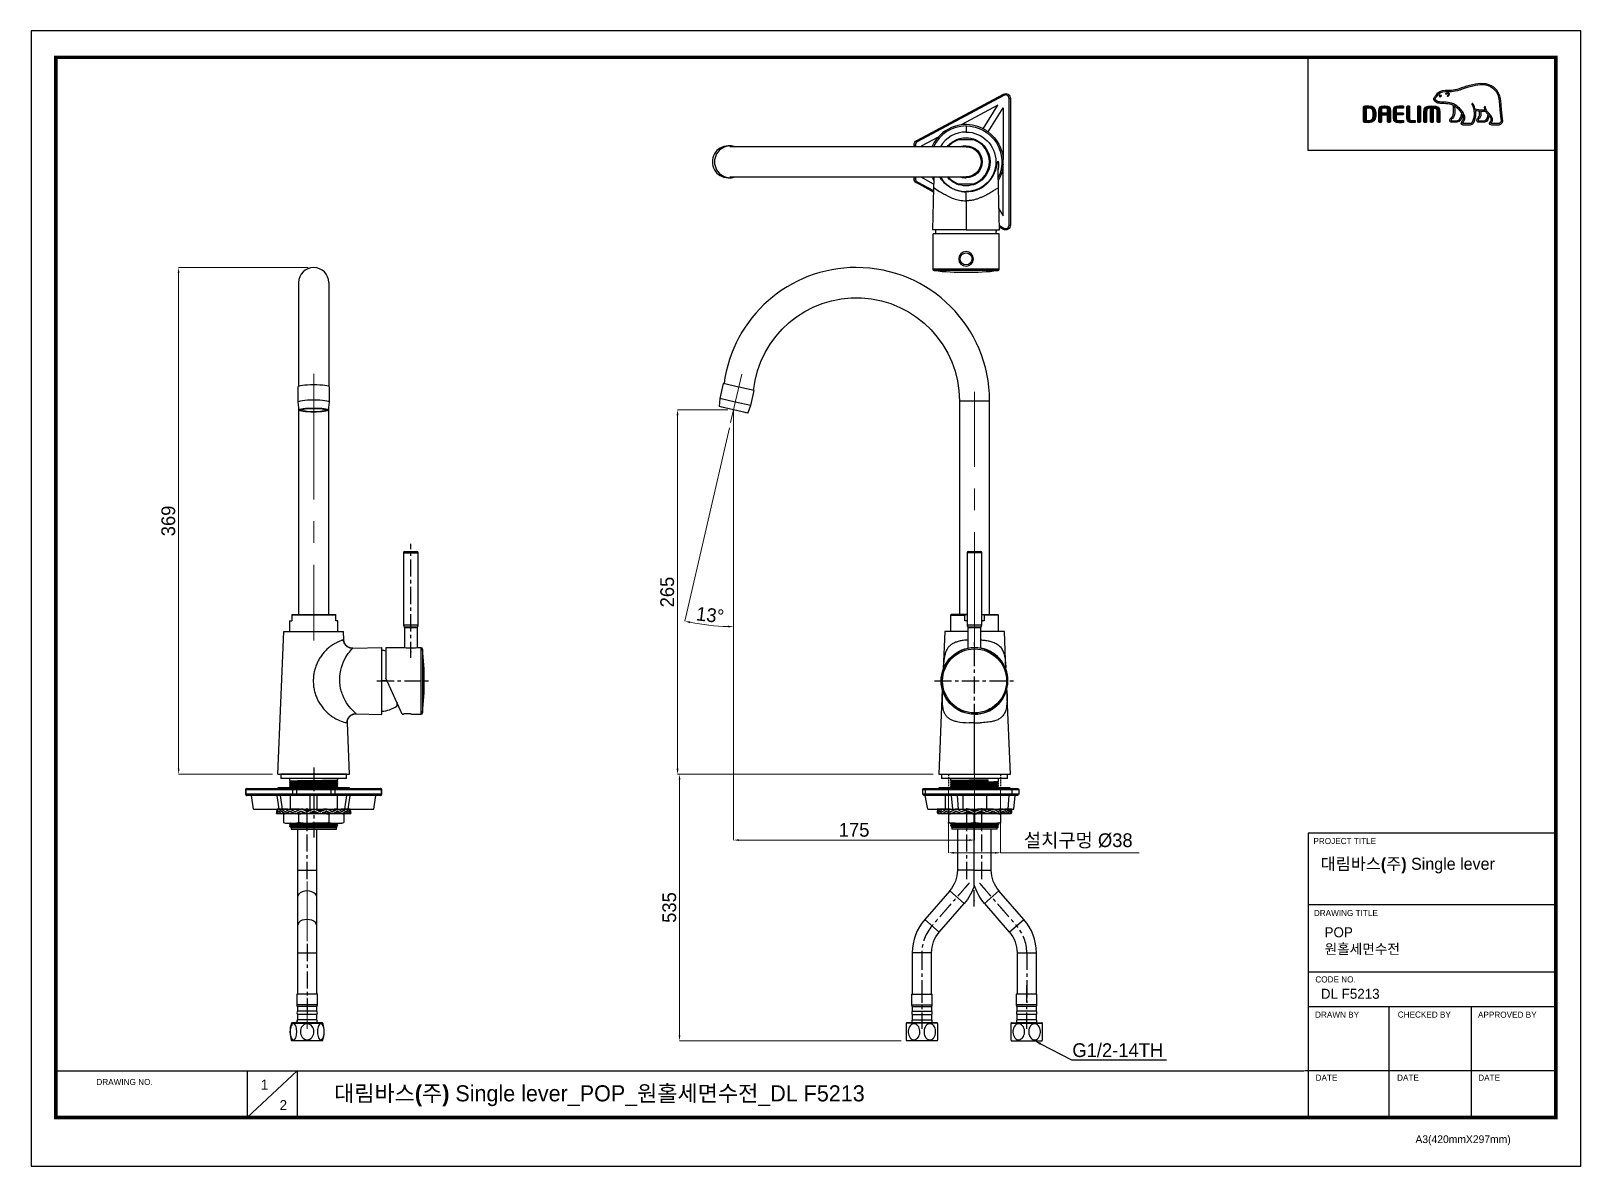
# Model space of a CAD drawing. Extents: x 0 to 1128, y 0 to 827.
import ezdxf
from ezdxf import colors
from ezdxf.entities.mleader import LeaderData, LeaderLine
from ezdxf.math import Vec2, Vec3

# ---------------------------------------------------------------- set-up
doc = ezdxf.new("R2010")
doc.units = 0
doc.header["$LTSCALE"] = 10
doc.header["$MEASUREMENT"] = 0
doc.header["$PDMODE"] = 3
doc.header["$PDSIZE"] = -10
for name, pattern in [('CENTER', [2, 1.25, -0.25, 0.25, -0.25]), ('CENTER2', [28.575, 19.05, -3.175, 3.175, -3.175]), ('HIDDEN', [0.375, 0.25, -0.125])]:
    doc.linetypes.add(name, pattern=pattern)
doc.layers.get('0').update_dxf_attribs({"linetype": 'CONTINUOUS'})
doc.layers.get('DEFPOINTS').update_dxf_attribs({"linetype": 'CONTINUOUS'})
doc.layers.add('1', color=7, linetype='CONTINUOUS')
doc.layers.add('레이어 1', color=7, linetype='CONTINUOUS')
doc.layers.add('Cneter', color=1, linetype='CENTER2', lineweight=13)
doc.styles.add('Daelim Dimension', font='')
doc.styles.get('Daelim Dimension').set_extended_font_data('나눔고딕')
doc.dimstyles.new('DEFAULT', dxfattribs={"dimscale": 2, "dimtxt": 2, "dimasz": 2, "dimexe": 0, "dimexo": 2, "dimgap": 1, "dimtad": 1, "dimdec": 0, "dimzin": 9, "dimdsep": 46, "dimtxsty": 'Daelim Dimension', "dimcen": 0.5, "dimclrd": 5, "dimclre": 5, "dimclrt": 256, "dimadec": 1, "dimazin": 0, "dimtfac": 1, "dimtdec": 0, "dimtix": 1, "dimtmove": 0, "dimatfit": 3, "dimfxl": 1, "dimtolj": 1, "dimtzin": 1, "dimlwd": 9, "dimlwe": 9, "dimarcsym": 0})

msp = doc.modelspace()

# ---------------------------------------------------------------- texts
at = {"color": 5, "ltscale": 40, "style": 'Daelim Dimension'}
for s, height, p in [('PROJECT TITLE', 4.453, (933.6, 234.5)), ('DRAWING TITLE', 4.453, (933.9, 182.1)), ('CODE NO.', 4.45, (935, 133.7)), ('DRAWN BY', 4.45, (934.8, 108)), ('CHECKED BY', 4.45, (995, 108.1)), ('APPROVED BY', 4.453, (1053.4, 108)), ('DRAWING NO.', 4.453, (47.6, 59)), ('DATE', 4.45, (935.2, 62.1)), ('DATE', 4.45, (994.5, 62.1)), ('DATE', 4.45, (1053.6, 62.1)), ('A3(420mmX297mm)', 5.62, (1007.9, 16.7))]:
    msp.add_text(s, height=height, dxfattribs=at).set_placement(p)
at = {"attachment_point": 1, "style": 'Daelim Dimension'}
for s, insert, char_height, width in [('{\\fPretendard Variable SemiBold|b0|i0|c129|p2;\\C7;대림바스(주)} Single lever', (938.9, 224.5), 8.729, 140.296), (' POP\\P 원홀세면수전 ', (939, 173.9), 7.29, 122.635), ('DL F5213', (939, 129.1), 7.29, 122.635), ('1', (167.3, 62.9), 7.29, 10.17), ('2', (181, 48), 7.29, 10.17)]:
    msp.add_mtext(s, dxfattribs=dict(at, insert=insert, char_height=char_height, width=width))
at = {"color": 2, "insert": (220.7, 58.8), "char_height": 11.711, "width": 518.418, "attachment_point": 1, "style": 'Daelim Dimension'}
msp.add_mtext('{\\fPretendard Variable SemiBold|b0|i0|c129|p2;대림바스(주)} Single lever_POP_원홀세면수전_DL F5213', dxfattribs=at)

# ---------------------------------------------------------------- blocks, each defined once
blk = doc.blocks.new('*D0')
at = {"color": 5, "lineweight": 9, "ltscale": 0.5, "transparency": 16777216}
for p, q in [((667.9, 275), (667.9, 228.2)), ((705.9, 275), (705.9, 228.2)), ((671.9, 228.2), (701.9, 228.2)), ((705.9, 228.2), (806.8, 228.2))]:
    blk.add_line(p, q, dxfattribs=at)
at = {"color": 5, "ltscale": 0.5, "transparency": 16777216}
for points in [[(671.9, 228.8), (671.9, 227.5), (667.9, 228.2)], [(701.9, 228.8), (701.9, 227.5), (705.9, 228.2)]]:
    blk.add_solid(points, dxfattribs=at)
at = {"layer": 'DEFPOINTS', "color": 0, "ltscale": 0.5, "transparency": 16777216}
for p in [(667.9, 279), (705.9, 279), (705.9, 228.2)]:
    blk.add_point(p, dxfattribs=at)
at = {"color": 7, "ltscale": 0.5, "transparency": 16777216, "insert": (762.4, 236.8), "char_height": 10, "attachment_point": 5, "style": 'Daelim Dimension'}
blk.add_mtext('\\A1;설치구멍 %%C38', dxfattribs=at)
blk = doc.blocks.new('*D1')
at = {"color": 5, "lineweight": 9, "ltscale": 0.5, "transparency": 16777216}
for p, q in [((507.4, 550.8), (470.7, 550.8)), ((470.7, 546.8), (470.7, 289.4)), ((656.8, 285.4), (470.7, 285.4))]:
    blk.add_line(p, q, dxfattribs=at)
at = {"color": 5, "ltscale": 0.5, "transparency": 16777216}
for points in [[(470, 546.8), (471.4, 546.8), (470.7, 550.8)], [(470, 289.4), (471.4, 289.4), (470.7, 285.4)]]:
    blk.add_solid(points, dxfattribs=at)
at = {"layer": 'DEFPOINTS', "color": 0, "ltscale": 0.5, "transparency": 16777216}
for p in [(511.4, 550.8), (470.7, 285.4), (660.8, 285.4)]:
    blk.add_point(p, dxfattribs=at)
at = {"color": 7, "ltscale": 0.5, "transparency": 16777216, "insert": (463.2, 418.1), "char_height": 10, "attachment_point": 5, "rotation": 90, "style": 'Daelim Dimension'}
blk.add_mtext('\\A1;265', dxfattribs=at)
blk = doc.blocks.new('*D2')
at = {"color": 5, "lineweight": 9, "ltscale": 0.5, "transparency": 16777216}
for p, q in [((511.4, 546.8), (511.4, 237.4)), ((686.9, 281.4), (686.9, 237.4)), ((515.4, 237.4), (682.9, 237.4))]:
    blk.add_line(p, q, dxfattribs=at)
at = {"color": 5, "ltscale": 0.5, "transparency": 16777216}
for points in [[(515.4, 238.1), (515.4, 236.8), (511.4, 237.4)], [(682.9, 238.1), (682.9, 236.8), (686.9, 237.4)]]:
    blk.add_solid(points, dxfattribs=at)
at = {"layer": 'DEFPOINTS', "color": 0, "ltscale": 0.5, "transparency": 16777216}
for p in [(511.4, 550.8), (686.9, 285.4), (686.9, 237.4)]:
    blk.add_point(p, dxfattribs=at)
at = {"color": 7, "ltscale": 0.5, "transparency": 16777216, "insert": (599.2, 244.8), "char_height": 10, "attachment_point": 5, "style": 'Daelim Dimension'}
blk.add_mtext('\\A1;175', dxfattribs=at)
blk = doc.blocks.new('*D3')
at = {"color": 5, "lineweight": 9, "ltscale": 0.5, "transparency": 16777216}
for p, q in [((201.8, 654.5), (107.5, 654.5)), ((107.5, 289.4), (107.5, 650.5)), ((175.7, 285.4), (107.5, 285.4))]:
    blk.add_line(p, q, dxfattribs=at)
at = {"color": 5, "ltscale": 0.5, "transparency": 16777216}
for points in [[(106.8, 650.5), (108.1, 650.5), (107.5, 654.5)], [(106.8, 289.4), (108.1, 289.4), (107.5, 285.4)]]:
    blk.add_solid(points, dxfattribs=at)
at = {"layer": 'DEFPOINTS', "color": 0, "ltscale": 0.5, "transparency": 16777216}
for p in [(107.5, 654.5), (205.8, 654.5), (179.7, 285.4)]:
    blk.add_point(p, dxfattribs=at)
at = {"color": 7, "ltscale": 0.5, "transparency": 16777216, "insert": (100, 469.9), "char_height": 10, "attachment_point": 5, "rotation": 90, "style": 'Daelim Dimension'}
blk.add_mtext('\\A1;369', dxfattribs=at)
blk = doc.blocks.new('*D4')
at = {"color": 5, "lineweight": 9, "ltscale": 0.5, "transparency": 16777216}
for p, q in [((492.4, 285.4), (472.1, 285.4)), ((472.1, 281.4), (472.1, 95.3)), ((633.4, 91.3), (472.1, 91.3))]:
    blk.add_line(p, q, dxfattribs=at)
at = {"color": 5, "ltscale": 0.5, "transparency": 16777216}
for points in [[(471.5, 281.4), (472.8, 281.4), (472.1, 285.4)], [(471.5, 95.3), (472.8, 95.3), (472.1, 91.3)]]:
    blk.add_solid(points, dxfattribs=at)
at = {"layer": 'DEFPOINTS', "color": 0, "ltscale": 0.5, "transparency": 16777216}
for p in [(496.4, 285.4), (472.1, 91.3), (637.4, 91.3)]:
    blk.add_point(p, dxfattribs=at)
at = {"color": 7, "ltscale": 0.5, "transparency": 16777216, "insert": (464.7, 188.3), "char_height": 10, "attachment_point": 5, "rotation": 90, "style": 'Daelim Dimension'}
blk.add_mtext('\\A1;535', dxfattribs=at)
blk = doc.blocks.new('*D5')
at = {"color": 5, "lineweight": 9, "ltscale": 0.5, "transparency": 16777216}
for p, q in [((511.4, 542.8), (511.4, 392.9)), ((508.4, 537.6), (475.9, 396.9))]:
    blk.add_line(p, q, dxfattribs=at)
blk.add_arc((511.4, 550.8), 157.9, 258.4512, 268.5488, dxfattribs=at)
at = {"color": 5, "ltscale": 0.5, "transparency": 16777216}
for points in [[(479.7, 395.4), (479.9, 396.7), (475.9, 396.9)], [(507.4, 393.6), (507.4, 392.3), (511.4, 392.9)]]:
    blk.add_solid(points, dxfattribs=at)
at = {"layer": 'DEFPOINTS', "color": 0, "ltscale": 0.5, "transparency": 16777216}
for p in [(517.4, 576.8), (511.4, 550.8), (511.4, 546.8), (509.3, 541.5), (487.6, 394.7)]:
    blk.add_point(p, dxfattribs=at)
at = {"color": 7, "ltscale": 0.5, "transparency": 16777216, "insert": (494.4, 401.3), "char_height": 10, "attachment_point": 5, "rotation": 353.5, "style": 'Daelim Dimension'}
blk.add_mtext('\\A1;13%%D', dxfattribs=at)

# ---------------------------------------------------------------- dimensions: what is measured, and where the dimension line sits
at = {"color": 5, "ltscale": 0.5}
for base, p1, p2, text, picture, middle in [((107.5, 654.5), (179.7, 285.4), (205.8, 654.5), '369', '*D3', (100, 469.9)), ((470.7, 285.4), (511.4, 550.8), (660.8, 285.4), '265', '*D1', (463.2, 418.1)), ((472.1, 91.3), (496.4, 285.4), (637.4, 91.3), '535', '*D4', (464.7, 188.3))]:
    dim = msp.add_linear_dim(base=base, p1=p1, p2=p2, angle=90, text=text, dimstyle='DEFAULT', override={"dimtxt": 5, "dimclrd": 5, "dimclre": 5, "dimclrt": 7}, dxfattribs=at)
    dim.commit()
    dim.dimension.update_dxf_attribs({"geometry": picture, "text_midpoint": middle})
dim = msp.add_angular_dim_2l(base=(487.6, 394.7), line1=((509.3, 541.5), (517.4, 576.8)), line2=((511.4, 546.8), (511.4, 550.8)), text='13%%D', dimstyle='DEFAULT', override={"dimtxt": 5, "dimclrd": 5, "dimclre": 5, "dimclrt": 7}, dxfattribs=at)
dim.commit()
dim.dimension.update_dxf_attribs({"geometry": '*D5', "text_midpoint": (493.5, 393.9), "dimtype": 130})
dim = msp.add_linear_dim(base=(686.8989, 237.435), p1=(511.4214, 550.8296), p2=(686.8989, 285.3759), dimstyle='DEFAULT', override={"dimtxt": 5, "dimclrd": 5, "dimclre": 5, "dimclrt": 7}, dxfattribs=at)
dim.commit()
dim.dimension.update_dxf_attribs({"geometry": '*D2', "text_midpoint": (599.1601, 244.8213)})
dim = msp.add_linear_dim(base=(705.9, 228.2), p1=(667.9, 279), p2=(705.9, 279), text='설치구멍 %%C<>', dimstyle='DEFAULT', override={"dimtxt": 5, "dimclrd": 5, "dimclre": 5, "dimclrt": 7}, dxfattribs=at)
dim.commit()
dim.dimension.update_dxf_attribs({"geometry": '*D0', "text_midpoint": (762.4, 228.2), "dimtype": 128})

# ---------------------------------------------------------------- hatches: boundary and pattern name
at = {"layer": '레이어 1'}
h = msp.add_hatch(color=5, dxfattribs=at)
h.dxf.hatch_style = 1
edge = h.paths.add_edge_path(flags=16)
edge.add_spline(control_points=[(1069.5, 759.8), (1069.1, 759.3), (1068.4, 759.3), (1068.4, 759.3), (1068.4, 759.3), (1063.5, 759.3), (1063.5, 759.3), (1063.3, 759.3), (1063.1, 759.3), (1063, 759.4), (1063, 759.5), (1062.9, 759.6), (1062.9, 759.7), (1062.9, 760), (1063.1, 760.3), (1063.4, 760.6), (1063.6, 760.8), (1063.7, 761.1), (1063.9, 761.4), (1064.1, 762.1), (1064.1, 762.9), (1063.8, 763.6), (1063.2, 764.8), (1062.3, 765.8), (1061.5, 766.7), (1061.5, 766.7), (1061.2, 767), (1061.2, 767), (1060.1, 768.2), (1059, 769.5), (1058.9, 771.2), (1058.9, 771.5), (1058.7, 771.7), (1058.5, 771.7), (1058.5, 771.7), (1058.2, 771.6), (1058.2, 771.6), (1058.1, 771.5), (1058, 771.3), (1058, 771.2), (1058, 771.2), (1058, 771.1), (1058, 771.1), (1058.1, 770.5), (1058.2, 769.9), (1058.5, 769.3), (1058.5, 769.3), (1058.5, 769.2), (1058.5, 769.2), (1058.5, 769.2), (1058.4, 769.2), (1058.4, 769.2), (1055.3, 769.1), (1052.2, 769.7), (1051.2, 769.9), (1050.7, 772.2), (1049.8, 773.7), (1049.7, 773.7), (1049.6, 773.9), (1049.5, 774), (1049.4, 774), (1049.4, 774), (1049.2, 773.9), (1049.1, 773.9), (1049.1, 773.9), (1049.1, 773.8), (1048.9, 773.7), (1048.9, 773.7), (1048.9, 773.6), (1048.9, 773.6), (1048.9, 773.6), (1049, 773.3), (1049, 773.3), (1049.1, 773.2), (1050.7, 770.3), (1050.7, 766.5), (1050.7, 764.2), (1050.1, 762), (1048.9, 760), (1048.6, 759.5), (1048.2, 759.3), (1047.7, 759.3), (1047.7, 759.3), (1042.8, 759.3), (1042.8, 759.3), (1042.6, 759.3), (1042.3, 759.4), (1042.3, 759.8), (1042.3, 760), (1042.5, 760.3), (1042.8, 760.6), (1044.8, 762.9), (1043.6, 766.4), (1041.7, 768.7), (1039.8, 771), (1036.7, 773.8), (1032.8, 774.5), (1031.4, 774.8), (1029.1, 774.9), (1027.2, 775), (1027.2, 775), (1025.3, 775.1), (1025.3, 775.1), (1024.4, 775.2), (1022.8, 775.8), (1022.3, 776.7), (1022.1, 777.1), (1022.1, 777.5), (1022.4, 777.9), (1022.5, 778.2), (1022.8, 778.4), (1023, 778.7), (1023.4, 779), (1023.7, 779.3), (1023.9, 779.7), (1023.9, 779.7), (1024, 779.9), (1024, 779.9), (1024.9, 781.7), (1026.9, 782.6), (1029.8, 782.7), (1029.8, 782.7), (1031.4, 782.7), (1031.4, 782.7), (1033.2, 782.7), (1035.2, 782.7), (1036.9, 783.1), (1039.2, 783.6), (1041.6, 784.4), (1043.6, 785.1), (1043.6, 785.1), (1043.7, 785.1), (1043.7, 785.1), (1046.3, 786), (1048.9, 786.9), (1051.6, 787.4), (1056, 788.1), (1061.9, 788.1), (1065.7, 783.8), (1067.4, 781.9), (1068.5, 779.2), (1068.8, 775.9), (1068.8, 775.9), (1068.8, 775.9), (1068.8, 775.9), (1068.8, 775.8), (1068.9, 775.5), (1069, 773.3), (1069.1, 772.3), (1069.1, 771.3), (1069.4, 769.3), (1069.4, 769.3), (1070.1, 762.8), (1070.1, 762.8), (1070.1, 762.8), (1070.2, 762), (1070.2, 762), (1070.2, 761), (1070, 760.3), (1069.5, 759.8)], knot_values=[0, 0, 0, 0, 1, 1, 1, 2, 2, 2, 3, 3, 3, 4, 4, 4, 5, 5, 5, 6, 6, 6, 7, 7, 7, 8, 8, 8, 9, 9, 9, 10, 10, 10, 11, 11, 11, 12, 12, 12, 13, 13, 13, 14, 14, 14, 15, 15, 15, 16, 16, 16, 17, 17, 17, 18, 18, 18, 19, 19, 19, 20, 20, 20, 21, 21, 21, 22, 22, 22, 23, 23, 23, 24, 24, 24, 25, 25, 25, 26, 26, 26, 27, 27, 27, 28, 28, 28, 29, 29, 29, 30, 30, 30, 31, 31, 31, 32, 32, 32, 33, 33, 33, 34, 34, 34, 35, 35, 35, 36, 36, 36, 37, 37, 37, 38, 38, 38, 39, 39, 39, 40, 40, 40, 41, 41, 41, 42, 42, 42, 43, 43, 43, 44, 44, 44, 45, 45, 45, 46, 46, 46, 47, 47, 47, 48, 48, 48, 49, 49, 49, 50, 50, 50, 51, 51, 51, 52, 52, 52, 53, 53, 53, 53], degree=3, periodic=0)
edge = h.paths.add_edge_path(flags=16)
edge.add_spline(control_points=[(1058.1, 761.3), (1058.1, 761.3), (1054.1, 761.3), (1054.1, 761.3), (1053.8, 761.3), (1053.5, 761.5), (1053.5, 761.8), (1053.5, 762), (1053.7, 762.3), (1053.9, 762.5), (1054.7, 763.3), (1055.6, 764.3), (1055.6, 766.4), (1055.6, 766.4), (1055.5, 767.3), (1055.5, 767.3), (1055.5, 767.3), (1055.4, 768.2), (1055.4, 768.2), (1055.4, 768.2), (1055.3, 768.3), (1055.3, 768.3), (1055.3, 768.3), (1055.4, 768.3), (1055.4, 768.3), (1056.2, 768.2), (1057.6, 768.1), (1059, 768.2), (1059.4, 767.7), (1059.9, 766.9), (1060.8, 766), (1060.7, 765.5), (1060.3, 761.3), (1058.1, 761.3)], knot_values=[0, 0, 0, 0, 1, 1, 1, 2, 2, 2, 3, 3, 3, 4, 4, 4, 5, 5, 5, 6, 6, 6, 7, 7, 7, 8, 8, 8, 9, 9, 9, 10, 10, 10, 11, 11, 11, 11], degree=3, periodic=0)
edge = h.paths.add_edge_path(flags=16)
edge.add_spline(control_points=[(1037.9, 761.3), (1037.9, 761.3), (1034.3, 761.3), (1034.3, 761.3), (1034, 761.3), (1033.8, 761.5), (1033.8, 761.8), (1033.8, 762), (1033.9, 762.2), (1034.2, 762.5), (1035.1, 763.2), (1036.5, 764.3), (1036.6, 767.3), (1036.6, 767.3), (1036.6, 768.1), (1036.6, 768.1), (1036.6, 769.3), (1036.4, 770.9), (1036.1, 772.2), (1036.1, 772.2), (1036, 772.4), (1036, 772.4), (1036, 772.4), (1036.1, 772.3), (1036.1, 772.3), (1036.7, 772), (1039.6, 770), (1041.6, 767.1), (1041.5, 765.7), (1040.7, 761.3), (1037.9, 761.3)], knot_values=[0, 0, 0, 0, 1, 1, 1, 2, 2, 2, 3, 3, 3, 4, 4, 4, 5, 5, 5, 6, 6, 6, 7, 7, 7, 8, 8, 8, 9, 9, 9, 10, 10, 10, 10], degree=3, periodic=0)
edge = h.paths.add_edge_path()
edge.add_spline(control_points=[(1071.1, 762.9), (1071.1, 762.9), (1070.4, 769.4), (1070.4, 769.4), (1070.1, 771.4), (1070.1, 772.5), (1070, 773.4), (1070, 773.4), (1069.8, 776), (1069.8, 776), (1069.4, 779.5), (1068.3, 782.4), (1066.4, 784.5), (1062.4, 789.1), (1056.1, 789.1), (1051.5, 788.3), (1048.6, 787.9), (1046, 787), (1043.3, 786.1), (1043.3, 786.1), (1043.3, 786), (1043.3, 786), (1041.2, 785.4), (1038.9, 784.6), (1036.7, 784.1), (1035.1, 783.7), (1033.2, 783.7), (1031.4, 783.7), (1031.4, 783.7), (1029.7, 783.7), (1029.7, 783.7), (1026.5, 783.6), (1024.2, 782.5), (1023.1, 780.3), (1023.1, 780.3), (1023, 780.2), (1023, 780.2), (1022.9, 779.9), (1022.6, 779.6), (1022.3, 779.4), (1022.1, 779.1), (1021.8, 778.8), (1021.5, 778.4), (1021.3, 778), (1021.2, 777.6), (1021.2, 777.2), (1021.2, 776.9), (1021.2, 776.5), (1021.4, 776.2), (1022.1, 774.9), (1024.1, 774.2), (1025.3, 774.1), (1025.3, 774.1), (1027, 774), (1027.1, 774), (1028.8, 773.9), (1031.2, 773.8), (1032.6, 773.5), (1033.4, 773.4), (1034.3, 773.1), (1035.2, 772.7), (1035.3, 772.5), (1035.7, 770.5), (1035.7, 768.1), (1035.7, 768.1), (1035.7, 767.3), (1035.7, 767.3), (1035.5, 764.7), (1034.4, 763.9), (1033.6, 763.2), (1033.5, 763.1), (1032.8, 762.5), (1032.8, 761.8), (1032.7, 761.4), (1032.8, 761), (1033.1, 760.8), (1033.4, 760.5), (1033.8, 760.3), (1034.3, 760.3), (1034.3, 760.3), (1037.9, 760.3), (1037.9, 760.3), (1040.5, 760.3), (1041.8, 763.2), (1042.2, 765.8), (1042.2, 765.8), (1042.2, 766.2), (1042.2, 766.2), (1042.2, 766.2), (1042.3, 766), (1042.3, 766), (1042.7, 765.3), (1042.9, 764.4), (1042.9, 763.7), (1042.9, 762.7), (1042.6, 761.9), (1042, 761.3), (1041.9, 761.1), (1041.2, 760.4), (1041.2, 759.7), (1041.2, 759.7), (1041.2, 759.5), (1041.2, 759.5), (1041.3, 758.7), (1042, 758.3), (1042.6, 758.3), (1042.6, 758.3), (1047.7, 758.3), (1047.7, 758.3), (1048.6, 758.3), (1049.3, 758.7), (1049.8, 759.5), (1051, 761.6), (1051.7, 763.9), (1051.7, 766.3), (1051.7, 767.1), (1051.6, 767.9), (1051.5, 768.7), (1051.5, 768.7), (1051.5, 768.8), (1051.5, 768.8), (1051.5, 768.8), (1051.5, 768.8), (1051.5, 768.8), (1052.1, 768.7), (1053.1, 768.5), (1054.3, 768.4), (1054.3, 768.4), (1054.4, 768.4), (1054.4, 768.4), (1054.4, 768.4), (1054.5, 767.4), (1054.5, 767.4), (1054.5, 767.4), (1054.6, 767.2), (1054.6, 767.2), (1054.6, 767.2), (1054.6, 766.4), (1054.6, 766.4), (1054.6, 764.5), (1053.7, 763.6), (1053.2, 763.1), (1053.2, 763.1), (1052.6, 762.5), (1052.5, 761.9), (1052.5, 761.9), (1052.5, 761.7), (1052.5, 761.7), (1052.5, 761.5), (1052.5, 761.1), (1052.8, 760.8), (1053.1, 760.5), (1053.6, 760.3), (1054.2, 760.3), (1054.2, 760.3), (1058.1, 760.3), (1058.1, 760.3), (1060.5, 760.3), (1061.2, 763.3), (1061.5, 765), (1061.5, 765), (1061.5, 765.2), (1061.5, 765.2), (1061.5, 765.2), (1061.6, 765.1), (1061.6, 765.1), (1062.2, 764.4), (1062.6, 763.6), (1062.9, 763.1), (1063, 762.9), (1063.1, 762.6), (1063.1, 762.3), (1063.1, 762.3), (1063, 761.7), (1063, 761.7), (1062.9, 761.4), (1062.7, 761.1), (1062.5, 760.9), (1062.2, 760.5), (1061.8, 760.1), (1061.8, 759.6), (1061.8, 759.6), (1061.9, 759.3), (1061.9, 759.3), (1062, 758.7), (1062.5, 758.3), (1063.4, 758.3), (1063.4, 758.3), (1068.4, 758.3), (1068.4, 758.3), (1068.5, 758.3), (1069.5, 758.3), (1070.3, 759.1), (1070.9, 759.8), (1071.2, 760.7), (1071.2, 761.9), (1071.2, 761.9), (1071.1, 762.9), (1071.1, 762.9)], knot_values=[0, 0, 0, 0, 1, 1, 1, 2, 2, 2, 3, 3, 3, 4, 4, 4, 5, 5, 5, 6, 6, 6, 7, 7, 7, 8, 8, 8, 9, 9, 9, 10, 10, 10, 11, 11, 11, 12, 12, 12, 13, 13, 13, 14, 14, 14, 15, 15, 15, 16, 16, 16, 17, 17, 17, 18, 18, 18, 19, 19, 19, 20, 20, 20, 21, 21, 21, 22, 22, 22, 23, 23, 23, 24, 24, 24, 25, 25, 25, 26, 26, 26, 27, 27, 27, 28, 28, 28, 29, 29, 29, 30, 30, 30, 31, 31, 31, 32, 32, 32, 33, 33, 33, 34, 34, 34, 35, 35, 35, 36, 36, 36, 37, 37, 37, 38, 38, 38, 39, 39, 39, 40, 40, 40, 41, 41, 41, 42, 42, 42, 43, 43, 43, 44, 44, 44, 45, 45, 45, 46, 46, 46, 47, 47, 47, 48, 48, 48, 49, 49, 49, 50, 50, 50, 51, 51, 51, 52, 52, 52, 53, 53, 53, 54, 54, 54, 55, 55, 55, 56, 56, 56, 57, 57, 57, 58, 58, 58, 59, 59, 59, 60, 60, 60, 61, 61, 61, 62, 62, 62, 63, 63, 63, 64, 64, 64, 65, 65, 65, 66, 66, 66, 66], degree=3, periodic=0)
edge = h.paths.add_edge_path(flags=0)
edge.add_spline(control_points=[(1025.2, 779.9), (1025.2, 779.9), (1025.9, 780.2), (1026.8, 779.8), (1026.8, 779.8), (1027, 779.8), (1026.8, 779.6), (1026.4, 779), (1025.9, 778.9), (1025.9, 778.9), (1025.9, 778.9), (1025.6, 778.8), (1025.4, 779), (1025.1, 779.4), (1025.1, 779.6), (1025.1, 779.6), (1025.1, 779.6), (1025, 779.8), (1025.2, 779.9)], knot_values=[0, 0, 0, 0, 1, 1, 1, 2, 2, 2, 3, 3, 3, 4, 4, 4, 5, 5, 5, 6, 6, 6, 6], degree=3, periodic=0)
edge = h.paths.add_edge_path(flags=0)
edge.add_spline(control_points=[(1030, 781.2), (1029.9, 781.1), (1029.9, 780.9), (1030, 780.8), (1030.2, 780.7), (1030.3, 780.7), (1030.5, 780.8), (1030.5, 780.9), (1031.1, 781.6), (1031.6, 781.2), (1031.8, 781.1), (1031.9, 780.9), (1031.9, 780.7), (1031.8, 780.3), (1031.5, 779.8), (1031.2, 779.7), (1031.1, 779.6), (1031, 779.4), (1031.1, 779.2), (1031.1, 779.1), (1031.3, 779.1), (1031.5, 779.1), (1031.9, 779.3), (1032.5, 780), (1032.5, 780.7), (1032.6, 781.1), (1032.4, 781.5), (1032, 781.8), (1031.2, 782.3), (1030.4, 781.6), (1030, 781.2)], knot_values=[0, 0, 0, 0, 1, 1, 1, 2, 2, 2, 3, 3, 3, 4, 4, 4, 5, 5, 5, 6, 6, 6, 7, 7, 7, 8, 8, 8, 9, 9, 9, 10, 10, 10, 10], degree=3, periodic=0)
edge = h.paths.add_edge_path(flags=0)
edge.add_spline(control_points=[(1029.9, 780.7), (1029.9, 780.7), (1029.9, 780.7), (1029.9, 780.7), (1029.9, 780.7), (1029.9, 780.7), (1029.9, 780.7)], knot_values=[0, 0, 0, 0, 1, 1, 1, 2, 2, 2, 2], degree=3, periodic=0)
h = msp.add_hatch(color=5, dxfattribs=at)
h.dxf.hatch_style = 2
edge = h.paths.add_edge_path()
edge.add_spline(control_points=[(1025.2, 779.9), (1025.2, 779.9), (1025.9, 780.2), (1026.8, 779.8), (1026.8, 779.8), (1027, 779.8), (1026.8, 779.6), (1026.4, 779), (1025.9, 778.9), (1025.9, 778.9), (1025.9, 778.9), (1025.6, 778.8), (1025.4, 779), (1025.1, 779.4), (1025.1, 779.6), (1025.1, 779.6), (1025.1, 779.6), (1025, 779.8), (1025.2, 779.9)], knot_values=[0, 0, 0, 0, 1, 1, 1, 2, 2, 2, 3, 3, 3, 4, 4, 4, 5, 5, 5, 6, 6, 6, 6], degree=3, periodic=0)
h = msp.add_hatch(color=5, dxfattribs=at)
h.dxf.hatch_style = 2
edge = h.paths.add_edge_path()
edge.add_spline(control_points=[(1030, 781.2), (1029.9, 781.1), (1029.9, 780.9), (1030, 780.8), (1030.2, 780.7), (1030.3, 780.7), (1030.5, 780.8), (1030.5, 780.9), (1031.1, 781.6), (1031.6, 781.2), (1031.8, 781.1), (1031.9, 780.9), (1031.9, 780.7), (1031.8, 780.3), (1031.5, 779.8), (1031.2, 779.7), (1031.1, 779.6), (1031, 779.4), (1031.1, 779.2), (1031.1, 779.1), (1031.3, 779.1), (1031.5, 779.1), (1031.9, 779.3), (1032.5, 780), (1032.5, 780.7), (1032.6, 781.1), (1032.4, 781.5), (1032, 781.8), (1031.2, 782.3), (1030.4, 781.6), (1030, 781.2)], knot_values=[0, 0, 0, 0, 1, 1, 1, 2, 2, 2, 3, 3, 3, 4, 4, 4, 5, 5, 5, 6, 6, 6, 7, 7, 7, 8, 8, 8, 9, 9, 9, 10, 10, 10, 10], degree=3, periodic=0)
h = msp.add_hatch(color=5, dxfattribs=at)
h.dxf.hatch_style = 2
edge = h.paths.add_edge_path()
edge.add_spline(control_points=[(977.1, 765.1), (977.1, 762.8), (976.1, 761.7), (973.9, 761.7), (973.9, 761.7), (972.4, 761.7), (972, 761.7), (972, 761.7), (972, 770.5), (972, 770.5), (972.8, 770.6), (973.9, 770.6), (973.9, 770.6), (976.1, 770.6), (977.1, 769.6), (977.1, 767.2), (977.1, 767.2), (977.1, 765.1), (977.1, 765.1)], knot_values=[0, 0, 0, 0, 1, 1, 1, 2, 2, 2, 3, 3, 3, 4, 4, 4, 5, 5, 5, 6, 6, 6, 6], degree=3, periodic=0)
edge = h.paths.add_edge_path()
edge.add_spline(control_points=[(973.9, 772.3), (972.7, 772.3), (971.1, 772.2), (970.6, 772.1), (970.3, 772.1), (970.1, 771.8), (970.1, 771.5), (970.1, 771.5), (970.1, 760.8), (970.1, 760.8), (970.1, 760.5), (970.3, 760.2), (970.7, 760.2), (971.1, 760.1), (972.7, 760), (973.9, 760), (977.2, 760), (979, 761.8), (979, 765.1), (979, 765.1), (979, 767.2), (979, 767.2), (979, 770.5), (977.2, 772.3), (973.9, 772.3)], knot_values=[0, 0, 0, 0, 1, 1, 1, 2, 2, 2, 3, 3, 3, 4, 4, 4, 5, 5, 5, 6, 6, 6, 7, 7, 7, 8, 8, 8, 8], degree=3, periodic=0)
h = msp.add_hatch(color=5, dxfattribs=at)
h.dxf.hatch_style = 2
edge = h.paths.add_edge_path()
edge.add_spline(control_points=[(987.6, 767.2), (987.6, 767.2), (983.1, 767.2), (983.1, 767.2), (983.1, 767.4), (983.1, 768.8), (983.1, 768.8), (983.1, 770.3), (983.6, 770.6), (984.9, 770.6), (984.9, 770.6), (985.9, 770.6), (985.9, 770.6), (987.2, 770.6), (987.6, 770.3), (987.6, 768.8), (987.6, 768.8), (987.6, 767.4), (987.6, 767.2)], knot_values=[0, 0, 0, 0, 1, 1, 1, 2, 2, 2, 3, 3, 3, 4, 4, 4, 5, 5, 5, 6, 6, 6, 6], degree=3, periodic=0)
edge = h.paths.add_edge_path()
edge.add_spline(control_points=[(985.9, 772.3), (985.9, 772.3), (984.9, 772.3), (984.9, 772.3), (982.4, 772.3), (981.2, 771.2), (981.2, 768.8), (981.2, 768.8), (981.2, 760.7), (981.2, 760.7), (981.2, 760.4), (981.5, 760.1), (981.7, 760.1), (981.7, 760.1), (982.6, 760.1), (982.6, 760.1), (982.9, 760.1), (983.1, 760.4), (983.1, 760.7), (983.1, 760.7), (983.1, 765.4), (983.1, 765.5), (983.1, 765.5), (987.6, 765.5), (987.6, 765.5), (987.6, 765.4), (987.6, 760.7), (987.6, 760.7), (987.6, 760.4), (987.9, 760.1), (988.2, 760.1), (988.2, 760.1), (989, 760.1), (989, 760.1), (989.4, 760.1), (989.6, 760.4), (989.6, 760.7), (989.6, 760.7), (989.6, 768.8), (989.6, 768.8), (989.6, 771.2), (988.4, 772.3), (985.9, 772.3)], knot_values=[0, 0, 0, 0, 1, 1, 1, 2, 2, 2, 3, 3, 3, 4, 4, 4, 5, 5, 5, 6, 6, 6, 7, 7, 7, 8, 8, 8, 9, 9, 9, 10, 10, 10, 11, 11, 11, 12, 12, 12, 13, 13, 13, 14, 14, 14, 14], degree=3, periodic=0)
h = msp.add_hatch(color=5, dxfattribs=at)
h.dxf.hatch_style = 2
edge = h.paths.add_edge_path()
edge.add_spline(control_points=[(992, 769.2), (992, 769.2), (992, 763.2), (992, 763.2), (992, 761), (993.2, 760), (995.7, 760), (996.7, 760), (998.2, 760), (998.8, 760.1), (998.8, 760.1), (999.1, 760.1), (999.1, 760.1), (999.1, 760.1), (999.2, 760.1), (999.2, 760.1), (999.2, 760.1), (999.2, 761.7), (999.2, 761.7), (999.2, 761.7), (995.7, 761.7), (995.7, 761.7), (993.9, 761.7), (993.9, 762.2), (993.9, 763.2), (993.9, 763.2), (993.9, 765.4), (993.9, 765.6), (994.1, 765.6), (998.6, 765.6), (998.6, 765.6), (998.9, 765.6), (999.2, 765.8), (999.2, 766.1), (999.2, 766.1), (999.2, 766.7), (999.2, 766.7), (999.2, 767), (998.9, 767.2), (998.6, 767.2), (998.6, 767.2), (994.1, 767.2), (993.9, 767.2), (993.9, 767.4), (993.9, 769.2), (993.9, 769.2), (993.9, 770.1), (993.9, 770.6), (995.7, 770.6), (995.7, 770.6), (999.2, 770.5), (999.2, 770.5), (999.2, 770.5), (999.2, 772.1), (999.2, 772.1), (999.2, 772.1), (998.8, 772.2), (998.8, 772.2), (998.1, 772.2), (996.5, 772.3), (995.7, 772.3), (993.2, 772.3), (992, 771.3), (992, 769.2)], knot_values=[0, 0, 0, 0, 1, 1, 1, 2, 2, 2, 3, 3, 3, 4, 4, 4, 5, 5, 5, 6, 6, 6, 7, 7, 7, 8, 8, 8, 9, 9, 9, 10, 10, 10, 11, 11, 11, 12, 12, 12, 13, 13, 13, 14, 14, 14, 15, 15, 15, 16, 16, 16, 17, 17, 17, 18, 18, 18, 19, 19, 19, 20, 20, 20, 21, 21, 21, 21], degree=3, periodic=0)
h = msp.add_hatch(color=5, dxfattribs=at)
h.dxf.hatch_style = 2
edge = h.paths.add_edge_path()
edge.add_spline(control_points=[(1002.3, 772.2), (1002, 772.2), (1001.7, 771.9), (1001.7, 771.6), (1001.7, 771.6), (1001.7, 763.2), (1001.7, 763.2), (1001.7, 760.4), (1003.6, 760), (1005.2, 760), (1006.5, 760), (1006.8, 760.1), (1007.1, 760.1), (1007.1, 760.1), (1007.3, 760.2), (1007.3, 760.2), (1007.3, 760.2), (1007.6, 760.2), (1007.6, 760.2), (1007.6, 760.2), (1007.7, 760.2), (1007.7, 760.2), (1007.7, 760.2), (1007.7, 761.7), (1007.7, 761.7), (1007.7, 761.7), (1005.3, 761.7), (1005.3, 761.7), (1003.6, 761.7), (1003.6, 762.4), (1003.6, 763), (1003.6, 763), (1003.6, 771.6), (1003.6, 771.6), (1003.6, 771.9), (1003.4, 772.2), (1003.1, 772.2), (1003.1, 772.2), (1002.3, 772.2), (1002.3, 772.2)], knot_values=[0, 0, 0, 0, 1, 1, 1, 2, 2, 2, 3, 3, 3, 4, 4, 4, 5, 5, 5, 6, 6, 6, 7, 7, 7, 8, 8, 8, 9, 9, 9, 10, 10, 10, 11, 11, 11, 12, 12, 12, 13, 13, 13, 13], degree=3, periodic=0)
h = msp.add_hatch(color=5, dxfattribs=at)
h.dxf.hatch_style = 2
edge = h.paths.add_edge_path()
edge.add_spline(control_points=[(1010.1, 772.2), (1009.7, 772.2), (1009.5, 771.9), (1009.5, 771.7), (1009.5, 771.7), (1009.5, 760.7), (1009.5, 760.7), (1009.5, 760.4), (1009.8, 760.1), (1010.1, 760.1), (1010.1, 760.1), (1010.9, 760.1), (1010.9, 760.1), (1011.3, 760.1), (1011.5, 760.4), (1011.5, 760.7), (1011.5, 760.7), (1011.5, 771.7), (1011.5, 771.7), (1011.5, 771.9), (1011.2, 772.2), (1010.9, 772.2), (1010.9, 772.2), (1010.1, 772.2), (1010.1, 772.2)], knot_values=[0, 0, 0, 0, 1, 1, 1, 2, 2, 2, 3, 3, 3, 4, 4, 4, 5, 5, 5, 6, 6, 6, 7, 7, 7, 8, 8, 8, 8], degree=3, periodic=0)
h = msp.add_hatch(color=5, dxfattribs=at)
h.dxf.hatch_style = 2
edge = h.paths.add_edge_path()
edge.add_spline(control_points=[(1014, 767.4), (1014, 767.4), (1014, 760.7), (1014, 760.7), (1014, 760.4), (1014.3, 760.1), (1014.5, 760.1), (1014.5, 760.1), (1015.4, 760.1), (1015.4, 760.1), (1015.8, 760.1), (1016, 760.4), (1016, 760.7), (1016, 760.7), (1016, 767.3), (1016, 767.3), (1016, 770.2), (1016.4, 770.5), (1018.9, 770.5), (1018.9, 770.3), (1018.9, 760.7), (1018.9, 760.7), (1018.9, 760.4), (1019.1, 760.1), (1019.4, 760.1), (1019.4, 760.1), (1020.3, 760.1), (1020.3, 760.1), (1020.6, 760.1), (1020.8, 760.4), (1020.8, 760.7), (1020.8, 760.7), (1020.8, 770.2), (1020.8, 770.4), (1022, 770.4), (1022.8, 770.3), (1023.2, 769.9), (1023.7, 769.4), (1023.8, 768.6), (1023.8, 767.3), (1023.8, 767.3), (1023.8, 760.7), (1023.8, 760.7), (1023.8, 760.4), (1024, 760.1), (1024.3, 760.1), (1024.3, 760.1), (1025.2, 760.1), (1025.2, 760.1), (1025.5, 760.1), (1025.7, 760.4), (1025.7, 760.7), (1025.7, 760.7), (1025.7, 767.4), (1025.7, 767.4), (1025.7, 771.5), (1024.2, 772.2), (1019.9, 772.2), (1015.5, 772.2), (1014, 771.5), (1014, 767.4)], knot_values=[0, 0, 0, 0, 1, 1, 1, 2, 2, 2, 3, 3, 3, 4, 4, 4, 5, 5, 5, 6, 6, 6, 7, 7, 7, 8, 8, 8, 9, 9, 9, 10, 10, 10, 11, 11, 11, 12, 12, 12, 13, 13, 13, 14, 14, 14, 15, 15, 15, 16, 16, 16, 17, 17, 17, 18, 18, 18, 19, 19, 19, 20, 20, 20, 20], degree=3, periodic=0)

# ---------------------------------------------------------------- linework, layer by layer
at = {"color": 5, "ltscale": 0.5}
for p, q in [((929.8, 739.7), (929.8, 807.6)), ((929.8, 242.4), (929.8, 34.3))]:
    msp.add_line(p, q, dxfattribs=at)
at = {"color": 5}
for p, q in [((1037.7, 760.3), (1037.7, 760.3)), ((18.1, 69.3), (926.7, 69.3))]:
    msp.add_line(p, q, dxfattribs=at)
at = {"color": 5, "ltscale": 40}
for p, q in [((1110.1, 739.7), (929.8, 739.7)), ((1110.1, 242.4), (929.8, 242.4)), ((1110.1, 190.2), (929.8, 190.2)), ((1110.1, 190.2), (929.8, 190.2)), ((1110.1, 141.2), (929.8, 141.2)), ((1110.1, 141.2), (929.8, 141.2)), ((1110.1, 115.9), (929.8, 115.9)), ((1110.1, 115.9), (929.8, 115.9)), ((988.4, 115.9), (988.4, 35.4)), ((1048.5, 115.9), (1048.5, 35.4)), ((157.4, 69.3), (157.4, 35.3)), ((157.4, 69.3), (157.4, 35.3)), ((193.8, 69.3), (157.4, 35.3)), ((193.8, 69.3), (157.4, 35.3)), ((193.8, 69.3), (193.8, 35.3)), ((193.8, 69.3), (193.8, 35.3)), ((1110.1, 69.4), (927, 69.4)), ((1110.1, 69.4), (931.2, 69.4)), ((1110.1, 35.4), (955.6, 35.4))]:
    msp.add_line(p, q, dxfattribs=at)
at = {"ltscale": 0.5}
for p, q in [((511.4, 550.9), (511.4, 550.8)), ((662.9, 285.4), (710.9, 285.4)), ((686.6, 204.2), (686.6, 245.4))]:
    msp.add_line(p, q, dxfattribs=at)
at = {"linetype": 'HIDDEN', "ltscale": 0.5}
for p, q in [((667.9, 285.4), (667.9, 275)), ((705.9, 285.4), (705.9, 275))]:
    msp.add_line(p, q, dxfattribs=at)
msp.add_line((208, 126.1), (208, 125.3))
at = {"ltscale": 0.5}
msp.add_lwpolyline([(0, 0), (1128.4, 0), (1128.4, 826.8), (0, 826.8)], close=True, dxfattribs=at)
at = {"color": 5, "linetype": 'ByBlock', "lineweight": 200, "const_width": 2.6}
msp.add_lwpolyline([(18.1, 35.4), (1110.1, 35.4), (1110.1, 807.6), (18.1, 807.6)], close=True, dxfattribs=at)
at = {"layer": '1', "color": 7, "linetype": 'Continuous'}
for p, q in [((644.8, 747), (707.9, 780.8)), ((708.3, 779.9), (645.2, 746.1)), ((707.9, 780.8), (708.3, 779.9)), ((703.9, 772.8), (677.2, 758.5)), ((693.2, 755.6), (703.9, 772.8)), ((696.9, 753.4), (707.8, 770.9)), ((707.8, 770.9), (707.8, 733.2)), ((712, 685.4), (712, 777.7)), ((712, 777.7), (713, 777.7)), ((713, 777.7), (713, 685.4)), ((680.7, 757.7), (680.7, 753.2)), ((644.8, 747), (645.2, 746.1)), ((660.3, 749.4), (648.1, 742.9)), ((686.5, 747.5), (675, 747.5)), ((509.1, 743.1), (507.5, 743.1)), ((680.7, 742.5), (508.8, 742.5)), ((642.9, 743.9), (643.9, 743.9)), ((642.9, 742.5), (642.9, 743.9)), ((643.9, 743.9), (643.9, 742.5)), ((648.1, 742.9), (648.1, 742.5)), ((707.8, 692.2), (707.8, 729.9)), ((507.5, 719.9), (509.1, 719.9)), ((508.8, 720.5), (680.7, 720.5)), ((642.9, 719.1), (642.9, 720.5)), ((642.9, 719.1), (643.9, 719.1)), ((643.9, 720.5), (643.9, 719.1)), ((645.2, 716.9), (644.8, 716.1)), ((657, 709.5), (644.8, 716.1)), ((645.2, 716.9), (657, 710.6)), ((648.1, 720.2), (648.1, 720.5)), ((657.1, 715.3), (648.1, 720.2)), ((657.1, 712.5), (656.4, 682)), ((675, 715.5), (686.5, 715.5)), ((705.1, 682), (704.4, 712.5)), ((680.7, 709.6), (680.7, 709.9)), ((680.7, 703), (680.7, 682)), ((704.7, 697.2), (707.8, 692.2)), ((680.7, 682), (656.4, 682)), ((656.6, 678.1), (656.6, 653.3)), ((704.8, 679), (656.7, 679)), ((680.7, 682), (705.1, 682)), ((704.9, 653.3), (704.9, 678.1)), ((705, 685), (708.3, 683.2)), ((707.9, 682.3), (705, 683.8)), ((708.3, 683.2), (707.9, 682.3)), ((712, 685.4), (713, 685.4)), ((194.8, 643.5), (194.8, 567.9)), ((216.8, 643.5), (216.8, 567.9)), ((680.7, 653.3), (656.6, 653.3)), ((704, 652.3), (657.5, 652.3)), ((704.9, 653.3), (680.7, 653.3)), ((194.2, 567.4), (194.2, 556.3)), ((217.4, 556.3), (217.4, 567.4)), ((503.9, 570), (501.4, 559.1)), ((515.2, 567.4), (503.9, 570)), ((526.5, 564.8), (515.2, 567.4)), ((524, 553.9), (526.5, 564.8)), ((194.2, 556.3), (195, 550.6)), ((216.5, 550.6), (217.4, 556.3)), ((501.4, 559.1), (501, 553.3)), ((511.4, 550.9), (501, 553.3)), ((512.7, 556.5), (501.4, 559.1)), ((502.8, 552.9), (502.9, 552.8)), ((524, 553.9), (512.7, 556.5)), ((521.9, 548.5), (524, 553.9)), ((675.9, 557.4), (675.9, 401.7)), ((675.9, 557.4), (697.9, 557.4)), ((697.9, 401.7), (697.9, 557.4)), ((194.8, 552.3), (194.8, 401.7)), ((196.5, 551.2), (196.5, 551.1)), ((196.6, 550.9), (197.1, 550.4)), ((214.5, 550.4), (214.9, 550.9)), ((215, 551.1), (215, 551.2)), ((216.8, 401.7), (216.8, 552.3)), ((511.4, 550.8), (502.9, 552.8)), ((521.9, 548.5), (511.4, 550.9)), ((519.9, 548.9), (511.4, 550.8)), ((519.9, 548.9), (520.1, 548.9)), ((271.2, 446.7), (271.2, 394.3)), ((271.2, 446.7), (281.9, 446.7)), ((272.2, 447.7), (280.9, 447.7)), ((281.9, 394.3), (281.9, 446.7)), ((681.5, 446.7), (681.5, 394.3)), ((692.2, 446.7), (681.5, 446.7)), ((682.5, 447.7), (686.9, 447.7)), ((686.9, 447.7), (691.2, 447.7)), ((692.2, 394.3), (692.2, 446.7)), ((188.3, 397.2), (188.3, 389.4)), ((188.3, 397.2), (189.8, 397.2)), ((189.8, 401.7), (221.8, 401.7)), ((189.8, 401.2), (189.8, 397.2)), ((221.8, 401.2), (189.8, 401.2)), ((221.8, 397.2), (221.8, 401.2)), ((223.3, 397.2), (221.8, 397.2)), ((223.3, 389.4), (223.3, 397.2)), ((669.9, 401.7), (669.4, 401.2)), ((669.4, 401.2), (669.4, 389.4)), ((669.4, 401.2), (679.8, 401.2)), ((681.2, 401.7), (669.9, 401.7)), ((679.8, 397.2), (679.8, 401.2)), ((681.5, 397.2), (679.8, 397.2)), ((681.2, 401.7), (681.5, 401.7)), ((692.2, 401.7), (692.6, 401.7)), ((694, 397.2), (692.2, 397.2)), ((692.6, 401.7), (703.9, 401.7)), ((694, 401.2), (694, 397.2)), ((704.4, 401.2), (694, 401.2)), ((704.4, 401.2), (703.9, 401.7)), ((704.4, 389.4), (704.4, 401.2)), ((179.7, 285.4), (184.1, 389.4)), ((184.1, 389.4), (227.5, 389.4)), ((227.7, 383.4), (227.5, 389.4)), ((271.2, 394.3), (281.9, 394.3)), ((271.6, 392.7), (281.4, 392.7)), ((271.8, 392.2), (271.8, 377.5)), ((271.8, 392.2), (281.3, 392.2)), ((281.3, 377.5), (281.3, 392.2)), ((665.2, 389.4), (664, 361.7)), ((682.1, 389.4), (665.2, 389.4)), ((681.5, 394.3), (686.9, 394.3)), ((682, 392.7), (686.9, 392.7)), ((682.1, 392.2), (682.1, 377.1)), ((682.1, 392.2), (686.9, 392.2)), ((686.9, 394.3), (692.2, 394.3)), ((686.9, 392.7), (691.8, 392.7)), ((686.9, 392.2), (691.6, 392.2)), ((691.6, 377.1), (691.6, 392.2)), ((708.6, 389.4), (691.6, 389.4)), ((709.8, 361.7), (708.6, 389.4)), ((234.3, 377.2), (255.3, 377.7)), ((255.3, 329), (255.3, 377.7)), ((271.8, 377.5), (258.3, 377.5)), ((258.3, 377.5), (258.3, 355.3)), ((284, 377.5), (281.2, 377.5)), ((284, 329.2), (284, 377.5)), ((285, 376.6), (285, 330.1)), ((259.2, 353.4), (255.3, 353.4)), ((270.3, 329.2), (258.3, 355.3)), ((663.4, 347), (660.8, 285.4)), ((713, 285.4), (710.4, 347)), ((236.8, 329.5), (255.3, 329)), ((266.3, 338), (266.3, 335)), ((266.5, 337.5), (266.5, 335.4)), ((270.3, 329.2), (271.1, 329.2)), ((276.9, 329.2), (284, 329.2)), ((231.9, 285.4), (230.3, 322.8)), ((686.9, 285.4), (686.9, 322.8)), ((179.7, 285.4), (231.9, 285.4)), ((179.7, 285.4), (205.8, 285.4)), ((181.8, 285.4), (181.8, 282.4)), ((229.8, 285.4), (181.8, 285.4)), ((229.8, 282.4), (181.8, 282.4)), ((188.3, 282.4), (188.3, 280.5)), ((223.3, 281.3), (223.3, 282.4)), ((229.8, 282.4), (229.8, 285.4)), ((660.8, 285.4), (686.9, 285.4)), ((662.9, 285.4), (662.9, 282.4)), ((686.9, 282.4), (662.9, 282.4)), ((669.4, 282.4), (669.4, 280.9)), ((686.9, 285.4), (713, 285.4)), ((710.9, 282.4), (686.9, 282.4)), ((704.4, 280.1), (704.4, 282.4)), ((710.9, 282.4), (710.9, 285.4)), ((156.1, 274), (156.1, 271)), ((156.1, 274), (156.5, 274)), ((156.5, 271), (156.1, 271)), ((156.5, 274), (156.5, 271)), ((190.3, 274), (156.5, 274)), ((156.5, 271), (190.3, 271)), ((157.4, 275), (157.1, 275)), ((157.4, 275), (191.2, 275)), ((179.8, 275.4), (179.8, 275)), ((231.8, 275.4), (179.8, 275.4)), ((188.3, 279.2), (188.3, 279)), ((188.3, 277.7), (188.3, 277.5)), ((188.3, 276.2), (188.3, 276)), ((189, 280.1), (189, 279.7)), ((189, 278.6), (189, 278.2)), ((189, 277.1), (189, 276.7)), ((189, 275.6), (189, 275.4)), ((190.3, 274), (190.3, 271)), ((193.4, 274), (190.3, 274)), ((190.3, 271), (193.4, 271)), ((191.2, 275), (193.4, 275)), ((193.4, 275), (218.2, 275)), ((193.4, 275), (193.4, 274)), ((193.4, 274), (193.4, 271)), ((218.2, 274), (193.4, 274)), ((193.4, 270), (193.4, 271)), ((193.4, 271), (218.2, 271)), ((218.2, 275), (220.4, 275)), ((218.2, 275), (218.2, 274)), ((221.3, 274), (218.2, 274)), ((218.2, 274), (218.2, 271)), ((218.2, 270), (218.2, 271)), ((218.2, 271), (221.3, 271)), ((220.4, 275), (254.2, 275)), ((221.3, 274), (221.3, 271)), ((255, 274), (221.3, 274)), ((221.3, 271), (255, 271)), ((222.5, 280.4), (222.5, 280.8)), ((222.5, 278.9), (222.5, 279.3)), ((222.5, 277.4), (222.5, 277.8)), ((222.5, 275.9), (222.5, 276.3)), ((223.3, 279.8), (223.3, 280)), ((223.3, 278.3), (223.3, 278.5)), ((223.3, 276.8), (223.3, 277)), ((223.3, 275.4), (223.3, 275.5)), ((231.8, 275), (231.8, 275.4)), ((254.4, 275), (254.2, 275)), ((255, 274), (255, 271)), ((255.4, 274), (255, 274)), ((255.4, 271), (255, 271)), ((255.4, 271), (255.4, 274)), ((650.9, 274), (649.1, 274)), ((649.1, 274), (649.1, 271)), ((649.1, 271), (650.9, 271)), ((650.1, 275), (651.4, 275)), ((650.9, 274), (650.9, 271)), ((714, 274), (650.9, 274)), ((650.9, 271), (714, 271)), ((651.4, 275), (714.5, 275)), ((660.9, 275.4), (660.9, 275)), ((686.9, 275.4), (660.9, 275.4)), ((669.4, 279.6), (669.4, 279.4)), ((669.4, 278.1), (669.4, 277.9)), ((669.4, 276.6), (669.4, 276.4)), ((670.1, 280.4), (670.1, 280.1)), ((670.1, 278.9), (670.1, 278.6)), ((670.1, 277.4), (670.1, 277.1)), ((670.1, 275.9), (670.1, 275.6)), ((712.9, 275.4), (686.9, 275.4)), ((696.4, 281), (696.4, 280.6)), ((696.8, 280.1), (696.8, 281.4)), ((703.6, 279.3), (703.6, 279.7)), ((703.6, 277.8), (703.6, 278.2)), ((703.6, 276.3), (703.6, 276.7)), ((704.4, 278.6), (704.4, 278.9)), ((704.4, 277.1), (704.4, 277.4)), ((704.4, 275.6), (704.4, 275.9)), ((712.9, 275), (712.9, 275.4)), ((714, 274), (714, 271)), ((719.2, 274), (714, 274)), ((714, 271), (719.2, 271)), ((714.5, 275), (718.2, 275)), ((719.2, 274), (719.2, 271)), ((157.1, 270), (157.4, 270)), ((191.2, 270), (157.4, 270)), ((162, 260), (160.5, 270)), ((162, 260), (179.2, 260)), ((180.7, 260), (179.2, 270)), ((179.2, 260), (180.7, 260)), ((180.7, 260), (183.2, 260)), ((183.2, 260), (181.7, 270)), ((183.2, 260), (188.5, 260)), ((188.6, 260), (188.8, 260)), ((188.6, 259.9), (188.6, 259.9)), ((188.8, 260), (188.8, 270)), ((188.8, 260), (196.5, 260)), ((193.4, 270), (191.2, 270)), ((218.2, 270), (193.4, 270)), ((197, 260), (203.3, 260)), ((203.3, 260), (203.3, 270)), ((203.3, 260), (208.3, 260)), ((208.3, 260), (208.3, 270)), ((208.3, 260), (222.8, 260)), ((220.4, 270), (218.2, 270)), ((254.2, 270), (220.4, 270)), ((222.8, 270), (222.8, 260)), ((222.8, 260), (228.4, 260)), ((228.4, 260), (229.9, 270)), ((228.4, 260), (230.9, 260)), ((230.9, 260), (232.4, 270)), ((230.9, 260), (232.4, 260)), ((232.4, 260), (249.6, 260)), ((249.6, 260), (251.1, 270)), ((254.4, 270), (254.2, 270)), ((651.4, 270), (650.1, 270)), ((652.8, 260), (651, 270)), ((714.5, 270), (651.4, 270)), ((652.8, 260), (665.8, 260)), ((659.9, 259.9), (659.9, 258.6)), ((665.8, 260), (665.8, 270)), ((665.8, 260), (671, 260)), ((669.4, 260), (669.4, 259.9)), ((671, 260), (670.1, 270)), ((671, 260), (675.3, 260)), ((675.3, 260), (674.4, 270)), ((675.3, 260), (678.5, 260)), ((678.5, 260), (678.5, 270)), ((678.5, 260), (691.3, 260)), ((691.9, 260), (695.9, 260)), ((695.9, 260), (695.9, 270)), ((695.9, 260), (711.3, 260)), ((703.6, 259.8), (703.6, 260)), ((711.3, 260), (712.2, 270)), ((711.3, 260), (715.5, 260)), ((713.9, 258.6), (713.9, 259.9)), ((718.2, 270), (714.5, 270)), ((715.5, 260), (716.4, 270)), ((178.8, 258.1), (178.8, 256.8)), ((185.2, 256.7), (183.9, 256.3)), ((183.9, 256.3), (183.9, 250.3)), ((183.9, 250.3), (185.3, 249.8)), ((185.3, 249.8), (185.5, 249.8)), ((185.5, 256.8), (192.3, 256.8)), ((185.5, 249.8), (193.2, 249.8)), ((188.3, 249.2), (188.3, 249)), ((189, 249.8), (189, 249.7)), ((189, 248.6), (189, 248.2)), ((192.6, 256.8), (193.2, 256.8)), ((198.1, 256.8), (193.2, 256.8)), ((198.1, 249.8), (193.2, 249.8)), ((194.8, 256.3), (194.8, 250.3)), ((198.1, 256.8), (201.5, 256.8)), ((198.1, 249.8), (213.5, 249.8)), ((201.9, 256.8), (213.5, 256.8)), ((218.4, 256.8), (213.5, 256.8)), ((218.4, 249.8), (213.5, 249.8)), ((216.8, 256.3), (216.8, 250.3)), ((218.4, 256.8), (226.1, 256.8)), ((218.4, 249.8), (226.1, 249.8)), ((222.5, 256.8), (222.5, 256.8)), ((222.5, 248.9), (222.5, 249.3)), ((223.3, 249.8), (223.3, 249.8)), ((223.3, 248.3), (223.3, 248.5)), ((226.3, 256.8), (226.1, 256.8)), ((226.3, 249.8), (226.1, 249.8)), ((227.7, 256.3), (226.3, 256.8)), ((226.3, 249.8), (227.7, 250.3)), ((227.7, 256.3), (227.7, 250.3)), ((232.8, 256.8), (232.8, 258.1)), ((669.2, 256.8), (667.9, 256.8)), ((667.9, 256.3), (667.9, 250.3)), ((670.7, 249.8), (667.9, 249.8)), ((669.4, 249.6), (669.4, 249.4)), ((670.7, 256.8), (669.7, 256.8)), ((670.1, 248.9), (670.1, 248.6)), ((670.7, 256.8), (684.1, 256.8)), ((670.7, 249.8), (684.1, 249.8)), ((686.5, 256.8), (684.1, 256.8)), ((689.7, 249.8), (684.1, 249.8)), ((686.9, 256.3), (686.9, 250.3)), ((689.7, 256.8), (687.6, 256.8)), ((689.7, 256.8), (703.1, 256.8)), ((689.7, 249.8), (703.1, 249.8)), ((703.8, 256.8), (703.1, 256.8)), ((705.9, 249.8), (703.1, 249.8)), ((703.6, 249.3), (703.6, 249.7)), ((705.9, 256.8), (704.3, 256.8)), ((704.4, 248.6), (704.4, 248.9)), ((705.9, 256.3), (705.9, 250.3)), ((188.3, 247.7), (188.3, 247.6)), ((188.3, 247.6), (188.5, 247.4)), ((188.3, 247.6), (189.1, 247.6)), ((189, 247.1), (189, 246.8)), ((189, 246.8), (189.3, 246.6)), ((192.1, 246.8), (189, 246.8)), ((189.3, 246.6), (189.3, 245.4)), ((189.3, 246.6), (222.3, 246.6)), ((189.3, 245.4), (222.3, 245.4)), ((194, 245.4), (194, 215.5)), ((208, 215.5), (208, 245.4)), ((222.3, 246.6), (222.9, 247.2)), ((222.3, 245.4), (222.3, 246.6)), ((222.5, 247.4), (222.5, 247.8)), ((669.4, 248.1), (669.4, 247.9)), ((670, 247), (670.4, 246.6)), ((670.1, 247.4), (670.1, 247.1)), ((670.2, 247.1), (670.2, 247.1)), ((670.4, 246.6), (670.4, 245.4)), ((703.4, 246.6), (670.4, 246.6)), ((703.4, 245.4), (670.4, 245.4)), ((674.4, 245.4), (674.4, 215.5)), ((699.1, 215.5), (699.1, 245.4)), ((703.4, 246.6), (704.3, 247.4)), ((703.4, 245.4), (703.4, 246.6)), ((703.6, 247.8), (703.6, 248.2)), ((194, 215.5), (194, 195.8)), ((194, 215.5), (208, 215.5)), ((208, 195.8), (208, 215.5)), ((686.6, 215.5), (674.4, 215.5)), ((686.6, 215.5), (699.1, 215.5)), ((194, 195.8), (194, 175)), ((208, 175), (208, 195.8)), ((668.8, 200.4), (650.7, 179.6)), ((679.3, 191.2), (668.8, 200.4)), ((694.1, 191.2), (704.7, 200.4)), ((722.8, 179.6), (704.7, 200.4)), ((661.2, 170.4), (679.3, 191.2)), ((694.1, 191.2), (712.2, 170.4)), ((194, 175), (194, 155.3)), ((208, 155.3), (208, 175)), ((661.2, 170.4), (650.7, 179.6)), ((712.2, 170.4), (722.8, 179.6)), ((194, 155.3), (194, 125.3)), ((194, 155.3), (208, 155.3)), ((208, 125.3), (208, 155.3)), ((641.6, 155.3), (641.6, 125.3)), ((655.6, 155.3), (641.6, 155.3)), ((655.6, 125.3), (655.6, 155.3)), ((717.9, 155.3), (717.9, 125.3)), ((717.9, 155.3), (731.9, 155.3)), ((731.9, 125.3), (731.9, 155.3)), ((193.5, 125.3), (193.5, 117.3)), ((208.5, 125.3), (193.5, 125.3)), ((208.5, 117.3), (208.5, 125.3)), ((641.1, 125.3), (641.1, 117.3)), ((641.1, 125.3), (656.1, 125.3)), ((656.1, 117.3), (656.1, 125.3)), ((717.3, 125.3), (717.3, 117.3)), ((732.3, 125.3), (717.3, 125.3)), ((732.3, 117.3), (732.3, 125.3)), ((208.5, 117.3), (193.5, 117.3)), ((193.9, 116.1), (193.9, 112.8)), ((208.1, 116.1), (193.9, 116.1)), ((208.1, 112.8), (208.1, 116.1)), ((641.1, 117.3), (656.1, 117.3)), ((641.6, 116.1), (641.6, 112.8)), ((641.6, 116.1), (655.7, 116.1)), ((655.7, 112.8), (655.7, 116.1)), ((732.3, 117.3), (717.3, 117.3)), ((717.8, 116.1), (717.8, 112.8)), ((731.9, 116.1), (717.8, 116.1)), ((731.9, 112.8), (731.9, 116.1)), ((189.6, 104), (212.4, 104)), ((211.9, 104.3), (190.1, 104.3)), ((208.1, 112.8), (193.9, 112.8)), ((193.9, 110.4), (193.9, 106.4)), ((208.1, 110.4), (193.9, 110.4)), ((208.1, 106.4), (193.9, 106.4)), ((207.5, 104.3), (194.5, 104.3)), ((208.1, 106.4), (208.1, 110.4)), ((660, 104), (637.2, 104)), ((648.6, 104.3), (637.7, 104.3)), ((641.6, 112.8), (655.7, 112.8)), ((641.6, 110.4), (641.6, 106.4)), ((641.6, 110.4), (655.7, 110.4)), ((641.6, 106.4), (655.7, 106.4)), ((642.1, 104.3), (655.1, 104.3)), ((659.5, 104.3), (648.6, 104.3)), ((655.7, 106.4), (655.7, 110.4)), ((713.5, 104), (736.2, 104)), ((713.9, 104.3), (724.8, 104.3)), ((731.9, 112.8), (717.8, 112.8)), ((717.8, 110.4), (717.8, 106.4)), ((731.9, 110.4), (717.8, 110.4)), ((731.9, 106.4), (717.8, 106.4)), ((731.3, 104.3), (718.3, 104.3)), ((724.8, 104.3), (735.8, 104.3)), ((731.9, 106.4), (731.9, 110.4)), ((212.3, 91.3), (189.8, 91.3)), ((648.6, 91.3), (637.4, 91.3)), ((659.9, 91.3), (648.6, 91.3)), ((713.6, 91.3), (724.8, 91.3)), ((724.8, 91.3), (736.1, 91.3))]:
    msp.add_line(p, q, dxfattribs=at)
at = {"layer": '1', "color": 1, "linetype": 'CENTER'}
for p, q in [((686.9, 324.2), (686.9, 382.5)), ((657.7, 353.4), (716, 353.4))]:
    msp.add_line(p, q, dxfattribs=at)
at = {"layer": '1', "color": 7, "linetype": 'Continuous', "extrusion": (0, 0, -1)}
for centre, radius in [((-680.7, 660.8), 5.35), ((-686.9, 353.4), 24.1)]:
    msp.add_circle(centre, radius, dxfattribs=at)
at = {"layer": '1', "color": 7, "linetype": 'Continuous'}
for centre, radius in [((680.7, 660.8), 4.35), ((686.9, 353.4), 23.3)]:
    msp.add_circle(centre, radius, dxfattribs=at)
at = {"layer": '1', "color": 7, "linetype": 'Continuous', "extrusion": (0, 0, -1)}
for centre, radius, start, end in [((-709.5, 777.7), 3.5, 61.8556, 180), ((-680.7, 731.5), 26.1, 90, 205.7371), ((-646.4, 743.9), 3.5, 0, 61.8556), ((-680.7, 731.5), 17.5, 38.9437, 66.1046), ((-680.7, 731.5), 17.5, 66.1046, 113.8954), ((-680.7, 731.5), 21.7, 90, 270), ((-680.7, 731.5), 17.5, 113.8954, 246.1046), ((-680.7, 731.5), 27.1, 126.5036, 176.5222), ((-680.7, 731.5), 11.7, 70.0764, 90), ((-680.7, 731.5), 11.1, 82.3034, 277.6966), ((-680.7, 731.5), 11.7, 90, 270), ((-680.7, 731.5), 11, 90, 270), ((-680.7, 731.5), 27.1, 183.4778, 209.5784), ((-646.4, 719.1), 3.5, 298.1444, 0), ((-680.7, 731.5), 17.5, 293.8954, 321.0563), ((-680.7, 731.5), 17.5, 246.1046, 293.8954), ((-680.7, 731.5), 11.7, 270, 289.9181), ((-680.7, 683.5), 22.2, 348.477, 356.2958), ((-709.5, 685.4), 3.5, 180, 298.1444), ((-600.8, 557.4), 75.1, 5.752, 180), ((-270.8, 392.2), 1, 148.2119, 180), ((-282.3, 392.2), 1, 0, 31.7881), ((-681.1, 392.2), 1, 148.2119, 180), ((-692.6, 392.2), 1, 0, 31.7881), ((-686.9, 353.4), 24.3, 270, 78.7416), ((-650.1, 274), 1, 0, 90), ((-718.2, 274), 1, 90, 180), ((-718.2, 271), 1, 180, 270), ((-651.4, 215.5), 23, 180, 221), ((-722.1, 215.5), 23, 319, 0), ((-651.4, 215.5), 37, 197.2636, 221), ((-722.1, 215.5), 37, 319, 343.2867), ((-678.6, 155.3), 23, 0, 41), ((-694.9, 155.3), 23, 139, 180)]:
    msp.add_arc(centre, radius, start, end, dxfattribs=at)
at = {"layer": '1', "color": 7, "linetype": 'Continuous'}
for centre, radius, start, end in [((709.5, 777.7), 2.5, 0, 118.1444), ((680.7, 731.5), 26.1, 90, 155.101), ((680.7, 731.5), 27.1, 97.5545, 138.7347), ((680.7, 731.5), 27.1, 62.5804, 97.5545), ((646.4, 743.9), 2.5, 118.1444, 180), ((680.7, 731.5), 27.1, 138.7347, 156.0998), ((680.7, 731.5), 21.7, 90, 149.5127), ((680.7, 731.5), 17, 109.7498, 139.6806), ((680.7, 731.5), 17, 289.7498, 70.2502), ((680.7, 731.5), 27.1, 53.4964, 62.5804), ((680.7, 731.5), 11.2, 270, 100.8394), ((680.7, 731.5), 27.1, 356.5222, 3.4778), ((646.4, 719.1), 2.5, 180, 241.8556), ((680.7, 731.5), 27.1, 203.9002, 209.5748), ((680.7, 731.5), 26.1, 204.899, 205.7371), ((680.7, 731.5), 21.7, 210.4873, 270), ((680.7, 731.5), 17, 220.3194, 250.2502), ((680.7, 731.5), 11.7, 250.7681, 270), ((680.7, 731.5), 11.2, 259.1548, 270), ((680.7, 683.5), 22.2, 348.477, 356.2958), ((709.5, 685.4), 2.5, 241.8556, 0), ((205.8, 643.5), 11, 0, 180), ((600.8, 557.4), 97.1, 90, 172.5998), ((600.8, 557.4), 97.1, 0, 90), ((657.6, 653.3), 1, 180, 263.7308), ((680.7, 864), 213, 263.7308, 270.0004), ((680.7, 864), 213, 270.0004, 276.2692), ((703.9, 653.3), 1, 276.2692, 0), ((272.2, 446.7), 1, 90, 180), ((280.9, 446.7), 1, 0, 90), ((682.5, 446.7), 1, 90, 180), ((691.2, 446.7), 1, 0, 90), ((274.2, 394.3), 3, 180, 211.7881), ((278.9, 394.3), 3, 328.2119, 0), ((684.5, 394.3), 3, 180, 211.7881), ((689.2, 394.3), 3, 328.2119, 0), ((253.9, 353.4), 22.2, 78.477, 86.296), ((284, 376.5), 1, 6.2692, 90), ((73.3, 353.4), 213, 0.0004, 6.2692), ((686.9, 353.4), 24.3, 270, 78.7416), ((73.3, 353.4), 213, 353.7308, 0.0004), ((253.9, 353.4), 22.2, 273.704, 304.0045), ((266, 335.4), 0.5, 304.0045, 0), ((284, 330.2), 1, 270, 353.7308), ((157.1, 274), 1, 90, 180), ((157.1, 271), 1, 180, 270), ((254.4, 274), 1, 0, 90), ((254.4, 271), 1, 270, 0), ((650.1, 271), 1, 180, 270), ((678.6, 155.3), 37, 139, 180), ((694.9, 155.3), 37, 0, 41), ((195.5, 117.3), 2, 180, 218.4508), ((206.5, 117.3), 2, 321.5492, 0), ((643.1, 117.3), 2, 180, 218.4508), ((654.1, 117.3), 2, 321.5492, 0), ((719.3, 117.3), 2, 180, 218.4508), ((730.3, 117.3), 2, 321.5492, 0), ((206, 97.8), 17.5, 159.3657, 201.7699), ((190.1, 103.8), 0.5, 90, 159.3657), ((195.4, 111.6), 1.85, 139.994, 220.006), ((194.7, 105.5), 1.17, 129.0931, 261.5151), ((207.4, 104.3), 1.17, 180.299, 182.7427), ((207.3, 105.5), 1.17, 278.4849, 50.9069), ((206.7, 111.6), 1.85, 319.994, 40.006), ((211.9, 103.8), 0.5, 20.6343, 90), ((196, 97.8), 17.5, 338.2301, 20.6343), ((653.6, 97.8), 17.5, 159.3657, 160.6857), ((637.7, 103.8), 0.5, 90, 159.3657), ((643, 111.6), 1.85, 139.994, 220.006), ((642.3, 105.5), 1.17, 129.0931, 261.5151), ((655, 105.5), 1.17, 278.4849, 50.9069), ((654.3, 111.6), 1.85, 319.994, 40.006), ((659.5, 103.8), 0.5, 20.6343, 90), ((643.6, 97.8), 17.5, 19.3096, 20.6343), ((729.9, 97.8), 17.5, 159.3657, 160.6857), ((713.9, 103.8), 0.5, 90, 159.3657), ((719.2, 111.6), 1.85, 139.994, 220.006), ((718.5, 105.5), 1.17, 129.0931, 261.5151), ((731.2, 105.5), 1.17, 278.4849, 50.9069), ((730.5, 111.6), 1.85, 319.994, 40.006), ((735.8, 103.8), 0.5, 20.6343, 90), ((719.8, 97.8), 17.5, 19.3096, 20.6343), ((653.6, 97.8), 17.5, 199.4422, 201.7699), ((643.6, 97.8), 17.5, 338.2301, 340.5504), ((729.9, 97.8), 17.5, 199.4422, 201.7699), ((719.8, 97.8), 17.5, 338.2301, 340.5504)]:
    msp.add_arc(centre, radius, start, end, dxfattribs=at)
at = {"layer": '1', "color": 1, "linetype": 'CENTER'}
for centre, start, end in [((678.6, 155.3), 139, 180), ((694.9, 155.3), 0, 41)]:
    msp.add_arc(centre, 30, start, end, dxfattribs=at)
at = {"layer": '1', "color": 7, "linetype": 'Continuous'}
for centre, major_axis, ratio, start_param, end_param in [((507.5, 731.5), (0, 11.6), 0.990268, 0, 3.141593), ((509.1, 731.5), (0, 11.6), 0.990268, 0, 3.141593), ((509.1, 731.5), (0, 11.6), 0.990268, 5.96019, 6.283185), ((509.1, 731.5), (0, 11.6), 0.990268, 3.141593, 3.464686), ((680.7, 678.1), (24.1, 0), 0.459423, 3.059948, 3.14164), ((680.7, 678.1), (24.1, 0), 0.459423, 6.283138, 6.36483), ((205.8, 567.4), (-11.6, 0), 0.139173, 3.141593, 6.283185), ((205.8, 556.3), (-11.6, 0), 0.139173, 3.141593, 6.283185), ((205.8, 556.3), (-11.6, 0), 0.139173, 0, 0.020911), ((205.8, 556.3), (-11.6, 0), 0.139173, 3.120583, 3.141593), ((205.8, 551.1), (-9.25, 0), 0.139173, 6.162627, 6.283185), ((205.8, 551.1), (-9.25, 0), 0.139173, 0, 0.140979), ((205.8, 551.1), (-9.25, 0), 0.139173, 3.000516, 3.141593), ((205.8, 551.1), (-9.25, 0), 0.139173, 3.141593, 3.26225), ((157.4, 274), (0, -1), 0.88176, 3.141593, 4.712389), ((157.4, 271), (0, -1), 0.88176, 4.712389, 6.283185), ((191.2, 274), (0, -1), 0.88176, 3.141593, 4.712389), ((191.2, 271), (0, -1), 0.88176, 4.712389, 6.283185), ((220.4, 274), (0, 1), 0.88176, 4.712389, 6.283185), ((220.4, 271), (0, 1), 0.88176, 3.141593, 4.712389), ((254.2, 274), (0, 1), 0.88176, 4.712389, 6.283185), ((254.2, 271), (0, 1), 0.88176, 3.141593, 4.712389), ((651.4, 274), (0, 1), 0.471698, 0, 1.570796), ((651.4, 271), (0, 1), 0.471698, 1.570796, 3.141593), ((714.5, 274), (0, 1), 0.471698, 0, 1.570796), ((714.5, 271), (0, 1), 0.471698, 1.570796, 3.141593), ((201, 195.8), (7, 0), 0.656059, 0, 3.141593), ((201, 175), (7, 0), 0.656059, 0, 3.141593)]:
    msp.add_ellipse(centre, major_axis=major_axis, ratio=ratio, start_param=start_param, end_param=end_param, dxfattribs=at)
for centre, major_axis in [((205.8, 550.7), (-10.7, 0)), ((205.8, 550.7), (-10, 0)), ((205.8, 550.6), (-8.75, 0))]:
    msp.add_ellipse(centre, major_axis=major_axis, ratio=0.139173, dxfattribs=at)
for points, degree in [([(675, 747.5), (674.5, 747.5), (674.1, 747.5), (673.6, 747.5)], 3), ([(687.8, 747.5), (687.4, 747.5), (686.9, 747.5), (686.5, 747.5)], 3), ([(670.9, 711.9), (670, 712.3), (669.1, 712.9), (668.2, 713.5)], 3), ([(673.6, 715.5), (674.1, 715.5), (674.5, 715.5), (675, 715.5)], 3), ([(686.5, 715.5), (686.9, 715.5), (687.4, 715.5), (687.8, 715.5)], 3), ([(677.3, 709.9), (676.3, 710), (675.2, 710.3), (674.2, 710.6)], 3), ([(678.4, 703.2), (679.1, 703.1), (679.9, 703), (680.7, 703)], 3), ([(684.1, 709.9), (683, 709.7), (681.9, 709.6), (680.7, 709.6)], 3), ([(189.8, 401.7), (189.8, 401.5), (189.8, 401.4), (189.8, 401.2)], 3), ([(221.8, 401.2), (221.8, 401.4), (221.8, 401.5), (221.8, 401.7)], 3), ([(679.8, 401.2), (680.3, 401.4), (680.7, 401.5), (681.2, 401.7)], 3), ([(692.6, 401.7), (693.1, 401.5), (693.5, 401.4), (694, 401.2)], 3), ([(225.5, 382.6), (225, 382.4), (224.5, 382.2), (223.9, 381.9)], 3), ([(227.5, 383.3), (227.3, 383.3), (227.1, 383.2), (226.7, 383.1)], 3), ([(234.2, 377.1), (234.3, 377.2), (234.3, 377.2), (234.3, 377.2)], 3), ([(677.1, 382.6), (676.2, 382.4), (675.2, 382.2), (674.4, 381.9)], 3), ([(682.1, 383.2), (681.5, 383.2), (680.9, 383.1), (680.4, 383.1)], 3), ([(224.7, 324.5), (225.4, 324.2), (226, 324), (226.6, 323.8)], 3), ([(226.6, 323.8), (228.3, 323.2), (229.5, 323), (230, 322.9)], 3), ([(230.1, 322.8), (230.1, 322.9), (230, 322.9), (230, 322.9)], 3), ([(671.4, 324.5), (672.3, 324.2), (673.1, 324), (674, 323.8)], 3), ([(674, 323.8), (676.7, 323.2), (679.8, 323), (682.9, 322.9)], 3), ([(686.9, 322.8), (688.2, 322.8), (689.6, 322.8), (690.9, 322.9)], 3), ([(188.3, 280.5), (188.7, 280.3), (189, 280.1)], 2), ([(189.1, 279.7), (188.7, 279.5), (188.3, 279.3)], 2), ([(188.3, 279), (188.7, 278.8), (189, 278.6)], 2), ([(189, 278.2), (188.7, 278), (188.3, 277.7)], 2), ([(188.3, 277.5), (188.7, 277.3), (189, 277.1)], 2), ([(189, 276.7), (188.7, 276.5), (188.3, 276.2)], 2), ([(188.3, 276), (188.7, 275.8), (189, 275.6)], 2), ([(222.5, 280.8), (222.9, 281), (223.3, 281.3)], 2), ([(223.3, 280), (222.9, 280.2), (222.5, 280.4)], 2), ([(222.5, 279.3), (222.9, 279.5), (223.3, 279.8)], 2), ([(223.3, 278.5), (222.9, 278.7), (222.5, 278.9)], 2), ([(222.5, 277.8), (222.9, 278), (223.3, 278.3)], 2), ([(223.3, 277), (222.9, 277.2), (222.5, 277.4)], 2), ([(222.5, 276.3), (222.9, 276.5), (223.3, 276.8)], 2), ([(223.3, 275.5), (222.9, 275.7), (222.5, 275.9)], 2), ([(669.4, 280.9), (669.8, 280.7), (670.1, 280.4)], 2), ([(670.2, 280.1), (669.8, 279.8), (669.4, 279.6)], 2), ([(669.4, 279.4), (669.8, 279.2), (670.1, 278.9)], 2), ([(670.2, 278.6), (669.8, 278.3), (669.4, 278.1)], 2), ([(669.4, 277.9), (669.8, 277.7), (670.1, 277.4)], 2), ([(670.2, 277.1), (669.8, 276.8), (669.4, 276.6)], 2), ([(669.4, 276.4), (669.8, 276.2), (670.1, 275.9)], 2), ([(670.2, 275.6), (670, 275.5), (669.8, 275.4)], 2), ([(696.4, 281), (696.8, 281.4)], 1), ([(696.8, 280.1), (696.4, 280.6)], 1), ([(703.6, 279.7), (704, 279.9), (704.4, 280.1)], 2), ([(704.4, 278.9), (704, 279.1), (703.6, 279.3)], 2), ([(703.6, 278.2), (704, 278.4), (704.4, 278.6)], 2), ([(704.4, 277.4), (704, 277.6), (703.6, 277.8)], 2), ([(703.6, 276.7), (704, 276.9), (704.4, 277.1)], 2), ([(704.4, 275.9), (704, 276.1), (703.6, 276.3)], 2), ([(704, 275.4), (704.2, 275.5), (704.4, 275.6)], 2), ([(182.3, 259.7), (181.3, 259.8), (180.3, 259.8), (179.3, 259.8)], 3), ([(199.4, 259.8), (199.5, 259.8), (199.6, 259.8), (199.7, 259.8)], 3), ([(206.2, 259.9), (208.4, 259.9), (210.7, 259.9), (212.7, 260)], 3), ([(215.2, 259.9), (212.1, 259.8)], 1), ([(217.3, 259.6), (216.9, 259.6), (216.5, 259.6), (216.1, 259.6)], 3), ([(217.1, 259.5), (217, 259.5), (216.9, 259.4), (216.8, 259.3)], 3), ([(222.8, 259.8), (222.4, 259.8), (222, 259.8), (221.6, 259.8)], 3), ([(222.7, 259.9), (222.7, 259.9), (222.8, 260)], 2), ([(229.4, 259.7), (230.4, 259.8), (231.3, 259.8), (232.3, 259.8)], 3), ([(232.5, 259.8), (232.5, 259.9), (232.4, 259.9), (232.4, 259.9)], 3), ([(661.6, 259.9), (661, 259.9), (660.4, 259.9), (659.8, 259.9)], 3), ([(661.5, 259.8), (661, 259.8), (660.4, 259.8), (659.9, 259.8)], 3), ([(661.6, 259.9), (661.5, 259.9), (661.5, 259.9), (661.4, 259.9)], 3), ([(665.8, 259.7), (664.5, 259.7), (663.1, 259.8), (661.8, 259.8)], 3), ([(666.3, 259.9), (666.3, 259.9), (666.2, 259.9), (666.1, 259.9)], 3), ([(669.4, 259.9), (669.4, 259.9), (669.9, 259.9), (670.8, 260)], 3), ([(669.4, 259.9), (669.4, 259.9), (669.5, 259.8)], 2), ([(681.5, 259.7), (680.4, 259.7), (679.2, 259.7), (678.2, 259.7)], 3), ([(684, 259.7), (682.3, 259.9)], 1), ([(690.7, 259.9), (688.4, 259.8), (686, 259.8), (683.7, 259.8)], 3), ([(692.8, 259.5), (693.7, 259.5), (694.5, 259.5), (695.3, 259.6)], 3), ([(700.3, 259.9), (695.9, 259.8)], 1), ([(707.7, 259.9), (707.6, 259.9), (707.5, 259.9), (707.4, 259.9)], 3), ([(707.9, 259.7), (709.3, 259.7), (710.6, 259.8), (712, 259.8)], 3), ([(712.4, 259.9), (712.3, 259.9), (712.2, 259.9), (712.1, 259.9)], 3), ([(714, 259.9), (713.4, 259.9), (712.8, 259.9), (712.3, 259.9)], 3), ([(712.3, 259.8), (712.8, 259.8), (713.4, 259.8), (713.9, 259.8)], 3), ([(178.7, 256.8), (179.3, 256.8), (179.8, 256.8), (180.4, 256.8)], 3), ([(178.8, 256.9), (179.3, 256.9), (179.8, 256.9), (180.4, 256.9)], 3), ([(180.6, 256.9), (182, 256.9), (183.4, 256.9), (184.7, 257)], 3), ([(183.9, 256.3), (184.3, 256.4), (184.7, 256.6), (185.1, 256.7)], 3), ([(183.9, 250.3), (184.4, 250.1), (184.9, 249.9), (185.5, 249.8)], 3), ([(185.2, 258.1), (185.2, 258.1), (185.1, 258.1), (185.1, 258.1)], 3), ([(188.4, 256.8), (188.4, 256.8), (188.3, 256.8)], 2), ([(189.1, 249.7), (188.7, 249.5), (188.3, 249.3)], 2), ([(188.3, 249), (188.7, 248.8), (189, 248.6)], 2), ([(188.4, 258.6), (188.5, 258.6), (188.6, 258.6), (188.7, 258.6)], 3), ([(192.6, 258.1), (192.5, 258.1), (192.4, 258.1), (192.3, 258.1)], 3), ([(193.2, 256.8), (193.7, 256.6), (194.3, 256.5), (194.8, 256.3)], 3), ([(193.2, 249.8), (193.7, 249.9), (194.3, 250.1), (194.8, 250.3)], 3), ([(194.8, 256.3), (195.9, 256.5), (197, 256.6), (198.1, 256.8)], 3), ([(194.8, 250.3), (195.9, 250.1), (197, 249.9), (198.1, 249.8)], 3), ([(196.6, 258.6), (196.7, 258.6), (196.8, 258.6), (196.9, 258.6)], 3), ([(200.4, 257), (199.2, 257), (198.2, 257), (197.1, 257)], 3), ([(197.9, 257.4), (198.4, 257.4), (198.9, 257.5), (199.4, 257.5)], 3), ([(198.5, 256.8), (199.3, 256.8), (200.2, 256.8), (201, 256.8)], 3), ([(204.5, 259.4), (203.2, 259.4), (201.9, 259.4), (200.7, 259.4)], 3), ([(201.4, 258.1), (201.3, 258.1), (201.2, 258.1), (201.2, 258.1)], 3), ([(201.3, 259), (202, 259), (202.8, 259), (203.6, 259)], 3), ([(201.4, 256.8), (203, 256.9)], 1), ([(201.8, 256.8), (204.2, 256.9), (206.7, 256.9), (209.1, 256.9)], 3), ([(202.5, 258.6), (202.3, 258.6), (202.2, 258.6), (202, 258.6)], 3), ([(204.2, 257.5), (205.4, 257.5), (206.5, 257.6), (207.7, 257.6)], 3), ([(207.1, 258), (206.3, 258), (205.6, 257.9), (204.8, 257.9)], 3), ([(205.6, 258.4), (205.9, 258.4), (206.2, 258.4), (206.5, 258.4)], 3), ([(205.8, 258.6), (205.8, 258.6), (205.8, 258.6), (205.8, 258.6)], 3), ([(208.2, 259.1), (209.1, 259.1), (210, 259.1), (210.8, 259.1)], 3), ([(210.2, 258.7), (209.9, 258.7), (209.5, 258.7), (209.2, 258.7)], 3), ([(210.5, 258.1), (210.6, 258.1), (210.7, 258.1), (210.8, 258.1)], 3), ([(211.4, 257), (212.6, 257), (213.7, 257), (214.7, 257)], 3), ([(213, 257.7), (213.2, 257.7), (213.5, 257.7), (213.7, 257.7)], 3), ([(213.5, 256.8), (214.6, 256.6), (215.7, 256.5), (216.8, 256.3)], 3), ([(213.5, 249.8), (214.6, 249.9), (215.7, 250.1), (216.8, 250.3)], 3), ([(215.3, 258.6), (215.2, 258.6), (215.1, 258.6), (215, 258.6)], 3), ([(215, 256.9), (219.4, 256.8)], 1), ([(216.8, 256.3), (217.3, 256.5), (217.8, 256.6), (218.4, 256.8)], 3), ([(216.8, 250.3), (217.3, 250.1), (217.8, 249.9), (218.4, 249.8)], 3), ([(219.3, 258.1), (219.4, 258.1), (219.4, 258.1), (219.5, 258.1)], 3), ([(222.5, 256.8), (222.5, 256.8), (222.4, 256.8), (222.2, 256.8)], 3), ([(222.5, 256.8), (222.6, 256.8), (222.6, 256.8)], 2), ([(222.5, 249.3), (222.9, 249.5), (223.3, 249.8)], 2), ([(223.3, 248.5), (222.9, 248.7), (222.5, 248.9)], 2), ([(222.5, 247.8), (222.9, 248), (223.3, 248.3)], 2), ([(223.3, 258.6), (223.3, 258.6), (223.2, 258.6), (223.2, 258.6)], 3), ([(226.1, 256.8), (226.6, 256.6), (227.2, 256.5), (227.7, 256.3)], 3), ([(226.1, 249.8), (226.6, 249.9), (227.2, 250.1), (227.7, 250.3)], 3), ([(231, 256.9), (229.6, 256.9), (228.3, 257), (226.9, 257)], 3), ([(231.2, 256.8), (231.7, 256.8), (232.3, 256.8), (232.8, 256.8)], 3), ([(232.8, 256.9), (232.3, 256.9), (231.8, 256.9), (231.3, 256.9)], 3), ([(232.4, 258.6), (232.4, 258.6), (232.4, 258.6), (232.4, 258.6)], 3), ([(659.9, 258.6), (659.9, 258.6), (659.9, 258.6), (659.9, 258.6)], 3), ([(660.2, 256.9), (660.3, 256.8), (660.3, 256.8), (660.3, 256.8)], 3), ([(660.2, 256.8), (660.6, 256.8), (660.9, 256.8), (661.3, 256.8)], 3), ([(660.5, 256.9), (661.4, 256.9), (662.4, 256.9), (663.4, 257)], 3), ([(663.4, 256.8), (663.7, 256.8), (664.1, 256.8), (664.4, 256.8)], 3), ([(667.9, 256.3), (668.8, 256.5), (669.8, 256.6), (670.7, 256.8)], 3), ([(667.9, 256.8), (667.9, 256.6), (667.9, 256.5), (667.9, 256.3)], 3), ([(667.9, 249.8), (667.9, 249.9), (667.9, 250.1), (667.9, 250.3)], 3), ([(667.9, 250.3), (668.8, 250.1), (669.8, 249.9), (670.7, 249.8)], 3), ([(669.4, 256.8), (669.5, 256.8), (669.5, 256.8), (669.6, 256.8)], 3), ([(669.7, 249.8), (669.5, 249.7), (669.4, 249.6)], 2), ([(669.4, 249.4), (669.8, 249.2), (670.1, 248.9)], 2), ([(670.2, 248.6), (669.8, 248.3), (669.4, 248.1)], 2), ([(669.7, 258.1), (669.7, 258.1), (669.6, 258.1), (669.5, 258.1)], 3), ([(669.5, 256.8), (669.6, 256.8), (669.6, 256.8)], 2), ([(673.4, 258.6), (673.5, 258.6), (673.5, 258.6), (673.6, 258.6)], 3), ([(675.8, 257.2), (675.9, 257.2), (676, 257.3), (676.1, 257.4)], 3), ([(675.8, 257.1), (676.1, 257.1), (676.4, 257.1), (676.7, 257.1)], 3), ([(676.3, 257.3), (676.2, 257.3), (676.1, 257.3), (676, 257.3)], 3), ([(677.9, 258.1), (677.8, 258.1), (677.7, 258.1), (677.6, 258.1)], 3), ([(678.8, 259.3), (679.4, 259.3), (680, 259.3), (680.6, 259.3)], 3), ([(679.6, 258.9), (679.6, 258.9), (679.5, 258.9), (679.4, 258.9)], 3), ([(685, 257.5), (683.9, 257.5), (682.9, 257.4), (681.9, 257.4)], 3), ([(682.1, 258.6), (682.2, 258.6), (682.3, 258.6), (682.4, 258.6)], 3), ([(682.5, 257.9), (683, 257.9), (683.5, 257.9), (684, 257.9)], 3), ([(686.6, 256.8), (685.7, 256.8), (684.7, 256.8), (683.8, 256.8)], 3), ([(684.1, 256.8), (685, 256.6), (686, 256.5), (686.9, 256.3)], 3), ([(684.1, 249.8), (685, 249.9), (686, 250.1), (686.9, 250.3)], 3), ([(684.8, 259.4), (686.2, 259.4), (687.7, 259.4), (689.2, 259.5)], 3), ([(688.5, 259), (687.5, 259), (686.4, 259), (685.4, 259)], 3), ([(685.8, 258.7), (686.6, 258.8), (687.4, 258.8), (688.1, 258.8)], 3), ([(687.4, 258.3), (687.1, 258.3), (686.8, 258.3), (686.5, 258.3)], 3), ([(686.7, 258.1), (686.8, 258.1), (686.8, 258.1), (686.8, 258.1)], 3), ([(686.9, 256.3), (687.8, 256.5), (688.8, 256.6), (689.7, 256.8)], 3), ([(686.9, 250.3), (687.8, 250.1), (688.8, 249.9), (689.7, 249.8)], 3), ([(688.4, 257.3), (689.7, 257.3), (691, 257.3), (692.2, 257.3)], 3), ([(691.8, 257.6), (690.9, 257.6), (689.9, 257.5), (689, 257.5)], 3), ([(690, 258), (690.4, 258), (690.7, 258), (691.1, 258)], 3), ([(691.7, 258.6), (691.6, 258.6), (691.5, 258.6), (691.4, 258.6)], 3), ([(693, 256.9), (696.1, 256.8)], 1), ([(694.7, 259.1), (694.4, 259.1), (694.1, 259.1), (693.8, 259.1)], 3), ([(695.9, 258.1), (696, 258.1), (696.1, 258.1), (696.2, 258.1)], 3), ([(698.3, 257), (697.8, 257), (697.3, 257), (696.8, 257)], 3), ([(697.7, 257.4), (697.8, 257.3), (697.9, 257.2), (698, 257.2)], 3), ([(700.4, 258.6), (700.4, 258.6), (700.3, 258.6), (700.2, 258.6)], 3), ([(703.1, 256.8), (704, 256.6), (705, 256.5), (705.9, 256.3)], 3), ([(703.1, 249.8), (704, 249.9), (705, 250.1), (705.9, 250.3)], 3), ([(703.6, 256.8), (703.6, 256.8), (703.6, 256.8), (703.6, 256.8)], 3), ([(703.6, 249.7), (703.7, 249.7), (703.8, 249.8)], 2), ([(704.4, 248.9), (704, 249.1), (703.6, 249.3)], 2), ([(703.6, 248.2), (704, 248.4), (704.4, 248.6)], 2), ([(703.7, 256.8), (703.9, 256.8), (704.1, 256.8), (704.3, 256.8)], 3), ([(704.1, 258.1), (704.1, 258.1), (704.2, 258.1), (704.3, 258.1)], 3), ([(705.9, 256.3), (705.9, 256.5), (705.9, 256.6), (705.9, 256.8)], 3), ([(705.9, 250.3), (705.9, 250.1), (705.9, 249.9), (705.9, 249.8)], 3), ([(707.6, 258.6), (707.5, 258.6), (707.5, 258.6), (707.5, 258.6)], 3), ([(709.3, 256.8), (709.7, 256.8), (710, 256.8), (710.4, 256.8)], 3), ([(713.3, 256.9), (712.4, 256.9), (711.4, 256.9), (710.4, 257)], 3), ([(712.4, 256.8), (712.8, 256.8), (713.2, 256.8), (713.6, 256.8)], 3), ([(713.9, 258.6), (713.9, 258.6), (713.9, 258.6), (713.9, 258.6)], 3), ([(189, 248.2), (188.7, 248), (188.3, 247.7)], 2), ([(188.5, 247.4), (188.4, 247.5), (188.6, 247.5), (189.1, 247.6)], 3), ([(188.5, 247.4), (188.8, 247.2), (189, 247.1)], 2), ([(222.9, 247.2), (222.5, 247.4)], 1), ([(669.4, 247.9), (669.8, 247.7), (670.1, 247.4)], 2), ([(670.2, 247.1), (670, 247)], 1), ([(704.3, 247.5), (704, 247.6), (703.6, 247.8)], 2)]:
    msp.add_open_spline(points, degree=degree, dxfattribs=at)
for points, knots in [([(693.3, 713.5), (693.8, 713.9), (695, 714.7), (696.5, 716.1), (697.9, 717.6), (699, 719), (700, 720.5), (700.8, 722), (701.5, 723.4), (702.3, 725.4), (703, 727.8), (703.5, 730), (703.7, 731.5), (703.9, 732), (704.2, 731.6), (704.4, 730.1), (704.4, 727.8), (704, 725.6), (703.8, 724.5)], [0, 0, 0, 0, 0.037226, 0.073484, 0.108958, 0.143842, 0.17834, 0.21266, 0.247013, 0.281609, 0.366905, 0.454004, 0.546267, 0.639271, 0.727241, 0.815656, 0.911993, 1, 1, 1, 1]), ([(704.4, 712.4), (704.4, 713.3), (704.3, 714.8), (704.3, 716.9), (704.2, 718.6), (704.2, 719.9), (704.2, 720.9), (704.2, 721.9), (704.1, 723), (704.1, 724.3), (704.1, 725.4), (704.1, 726.2), (704.1, 726.7), (704.1, 727), (704.1, 727), (704.1, 727)], [0, 0, 0, 0, 0.143939, 0.263985, 0.359896, 0.432339, 0.483102, 0.53009, 0.607556, 0.693398, 0.773465, 0.842064, 0.902208, 0.95708, 1, 1, 1, 1]), ([(657.3, 720.5), (657.3, 720.4), (657.2, 719.8), (657.2, 718.6), (657.2, 716.9), (657.1, 714.8), (657.1, 713.3), (657.1, 712.4)], [0, 0, 0, 0, 0.063646, 0.22048, 0.428175, 0.688188, 1, 1, 1, 1]), ([(657.1, 712.6), (657.1, 712.6), (657.5, 712.4), (659.4, 711.3), (660.9, 710.2), (664.7, 708), (667, 706.7), (672.3, 704.4), (675.2, 703.5), (678.4, 703.2)], [0, 0, 0, 0, 0.216465, 0.216465, 0.477644, 0.477644, 0.738822, 0.738822, 1, 1, 1, 1]), ([(668.2, 713.5), (668.2, 713.5), (667.7, 713.8), (666.8, 714.5), (665.6, 715.5), (664.5, 716.6), (663.4, 717.8), (662.5, 718.9), (661.9, 719.9), (661.5, 720.4), (661.5, 720.5)], [0, 0, 0, 0, 0.009606, 0.165058, 0.320511, 0.475964, 0.631417, 0.786869, 0.942322, 1, 1, 1, 1]), ([(674.2, 710.6), (674.1, 710.6), (673.6, 710.8), (672.5, 711.2), (671.5, 711.6), (670.9, 711.9), (670.9, 711.9)], [0, 0, 0, 0, 0.030748, 0.50962, 0.988492, 1, 1, 1, 1]), ([(703.8, 711.9), (704.1, 712.2), (704.6, 712.7), (704.1, 712.6), (702.2, 711.3), (699.5, 709.6), (696.5, 707.8), (693.6, 706.3), (690.9, 705.2), (688.6, 704.3), (686.1, 703.6), (684.1, 703.3), (683.1, 703.2)], [0, 0, 0, 0, 0.099066, 0.245839, 0.395612, 0.526323, 0.622894, 0.738415, 0.801288, 0.856265, 0.927852, 1, 1, 1, 1]), ([(687.3, 710.6), (687.8, 710.8), (688.9, 711.1), (690, 711.6), (690.5, 711.9)], [0, 0, 0, 0, 0.5101, 1, 1, 1, 1]), ([(690.5, 711.9), (691, 712.1), (691.9, 712.6), (692.8, 713.2), (693.3, 713.5)], [0, 0, 0, 0, 0.50867, 1, 1, 1, 1]), ([(677.3, 709.9), (677.9, 709.8), (679, 709.6), (680.2, 709.6), (680.7, 709.6)], [0, 0, 0, 0, 0.496666, 1, 1, 1, 1]), ([(680.7, 703), (680.7, 703.2), (680.7, 703.7), (680.7, 704.5), (680.7, 705.5), (680.7, 706.6), (680.7, 707.6), (680.7, 708.4), (680.7, 709.1), (680.7, 709.4), (680.7, 709.6), (680.7, 709.6), (680.7, 709.6)], [0, 0, 0, 0, 0.062501, 0.125001, 0.250001, 0.375001, 0.500002, 0.625002, 0.750002, 0.875002, 0.937503, 1, 1, 1, 1]), ([(683.1, 703.2), (682.7, 703.1), (681.9, 703), (681.1, 703), (680.7, 703)], [0, 0, 0, 0, 0.502409, 1, 1, 1, 1]), ([(684.1, 709.9), (684.7, 710), (685.7, 710.1), (686.8, 710.4), (687.3, 710.6)], [0, 0, 0, 0, 0.507524, 1, 1, 1, 1]), ([(223.9, 381.9), (223.9, 381.9), (223.5, 381.8), (222.9, 381.5), (221.8, 380.9), (220.7, 380.3), (219.6, 379.6), (218.4, 378.8), (216.8, 377.6), (214.9, 375.9), (212.7, 373.5), (210.7, 370.8), (209, 367.9), (207.6, 364.9), (206.5, 361.6), (205.8, 358.3), (205.5, 355), (205.5, 351.6), (205.8, 348.2), (206.6, 344.9), (207.7, 341.7), (209.1, 338.7), (210.9, 335.8), (212.9, 333.1), (214.8, 331.1), (216.4, 329.6), (217.6, 328.6), (218.9, 327.7), (220.1, 326.9), (221.3, 326.2), (222.5, 325.5), (223.7, 325), (224.4, 324.7), (224.7, 324.5)], [0, 0, 0, 0, 0.001342, 0.023054, 0.044766, 0.066479, 0.088191, 0.109904, 0.131616, 0.175041, 0.218465, 0.26189, 0.305315, 0.34874, 0.392164, 0.435589, 0.479014, 0.522439, 0.565863, 0.609288, 0.652713, 0.696138, 0.739562, 0.782987, 0.826412, 0.848124, 0.869837, 0.891549, 0.913261, 0.934974, 0.956686, 0.978398, 1, 1, 1, 1]), ([(236.8, 329.5), (236.8, 329.5), (236, 330.1), (233.6, 332.4), (232.1, 334), (229.3, 337.9), (228, 340.2), (225.9, 345.6), (225.1, 348.6), (224.6, 354.9), (224.8, 358.2), (226.1, 364), (227.1, 366.7), (229.4, 371.2), (230.7, 373), (232.9, 375.8), (233.9, 376.8), (234.2, 377.1)], [0, 0, 0, 0, 0.125, 0.125, 0.25, 0.25, 0.375, 0.375, 0.5, 0.5, 0.625, 0.625, 0.75, 0.75, 0.875, 0.875, 1, 1, 1, 1]), ([(226.7, 383.1), (226.7, 383.1), (226.6, 383), (226.2, 382.9), (225.7, 382.7), (225.5, 382.6), (225.5, 382.6)], [0, 0, 0, 0, 0.030748, 0.50962, 0.988492, 1, 1, 1, 1]), ([(234.2, 377.1), (233.6, 377.1), (232.6, 377.2), (231.3, 377.7), (230.2, 378.3), (229.2, 379.1), (228.3, 380.3), (227.7, 381.8), (227.5, 382.8), (227.5, 383.4)], [0, 0, 0, 0, 0.180236, 0.288329, 0.408405, 0.540345, 0.683653, 0.837343, 1, 1, 1, 1]), ([(227.5, 383.3), (227.5, 383.3), (227.7, 383.4), (227.7, 383.4), (227.7, 383.4)], [0, 0, 0, 0, 0.496666, 1, 1, 1, 1]), ([(234.3, 377.2), (234.1, 377.2), (233.7, 377.2), (232.8, 377.3), (231.8, 377.6), (230.7, 378.2), (229.7, 378.9), (228.9, 379.9), (228.3, 381), (227.9, 382), (227.8, 382.8), (227.7, 383.2), (227.7, 383.4)], [0, 0, 0, 0, 0.062501, 0.125001, 0.250001, 0.375001, 0.500002, 0.625002, 0.750002, 0.875002, 0.937503, 1, 1, 1, 1]), ([(281.3, 377.5), (281.3, 377.5), (281.3, 377.5), (281.3, 377.5), (280.8, 377.4), (279, 377.2), (277.8, 377.1), (275.3, 377.1), (274.1, 377.2), (272.3, 377.4), (271.8, 377.5), (271.8, 377.5)], [0, 0, 0, 0, 0.000043, 0.000043, 0.250033, 0.250033, 0.500022, 0.500022, 0.750011, 0.750011, 1, 1, 1, 1]), ([(674.4, 381.9), (674.3, 381.9), (673.9, 381.8), (673, 381.5), (671.7, 380.9), (670.6, 380.3), (669.6, 379.6), (668.7, 378.8), (667.6, 377.6), (666.5, 375.9), (665.6, 373.5), (664.9, 370.8), (664.5, 367.9), (664.2, 364.9), (664.1, 362.7), (664, 361.6), (664, 361.5)], [0, 0, 0, 0, 0.003408, 0.058566, 0.113724, 0.168882, 0.22404, 0.279198, 0.334355, 0.444671, 0.554987, 0.665303, 0.775618, 0.885934, 0.99625, 1, 1, 1, 1]), ([(680.4, 383.1), (680.3, 383.1), (679.8, 383), (678.7, 382.9), (677.6, 382.7), (677.1, 382.6), (677.1, 382.6)], [0, 0, 0, 0, 0.030748, 0.50962, 0.988492, 1, 1, 1, 1]), ([(691.7, 383.2), (691.8, 383.2), (692.4, 383.2), (692.9, 383.1), (693.4, 383.1)], [0, 0, 0, 0, 0.124349, 1, 1, 1, 1]), ([(693.4, 383.1), (694, 383), (695.1, 382.9), (696.2, 382.7), (696.7, 382.6)], [0, 0, 0, 0, 0.5101, 1, 1, 1, 1]), ([(696.7, 382.6), (697.2, 382.5), (698.1, 382.3), (699, 382.1), (699.4, 381.9)], [0, 0, 0, 0, 0.50867, 1, 1, 1, 1]), ([(699.4, 381.9), (700, 381.7), (701.2, 381.4), (702.7, 380.6), (704.1, 379.7), (705.2, 378.7), (706.2, 377.6), (707, 376.3), (707.7, 374.9), (708.5, 372.6), (709.2, 369.2), (709.5, 365.6), (709.7, 363.4), (709.7, 362.8)], [0, 0, 0, 0, 0.077292, 0.152576, 0.226232, 0.298664, 0.370293, 0.441552, 0.512881, 0.584713, 0.761816, 0.942662, 1, 1, 1, 1]), ([(663.4, 347), (663.4, 346.3), (663.3, 344.5), (663.2, 341.7), (663.3, 338.7), (663.4, 335.8), (663.8, 333.1), (664.4, 331.1), (665.1, 329.6), (665.7, 328.6), (666.4, 327.7), (667.2, 326.9), (668.1, 326.2), (669.1, 325.5), (670.2, 325), (671, 324.7), (671.4, 324.5)], [0, 0, 0, 0, 0.065841, 0.169666, 0.273491, 0.377316, 0.481141, 0.584966, 0.636878, 0.68879, 0.740703, 0.792615, 0.844528, 0.89644, 0.948353, 1, 1, 1, 1]), ([(710.4, 346.5), (710.5, 345.3), (710.6, 342.2), (710.6, 337.6), (710, 333.2), (708.9, 329.8), (707.3, 327.4), (705.1, 325.7), (703.3, 324.9), (702.4, 324.5)], [0, 0, 0, 0, 0.116568, 0.299501, 0.479145, 0.619075, 0.758151, 0.876102, 1, 1, 1, 1]), ([(230.1, 322.8), (230.1, 323.3), (230.1, 324.3), (230.6, 325.6), (231.1, 326.6), (231.6, 327.3), (232.3, 328), (233.4, 328.8), (234.9, 329.5), (236.1, 329.6), (236.7, 329.6)], [0, 0, 0, 0, 0.155063, 0.281924, 0.378993, 0.450205, 0.541305, 0.663673, 0.816674, 1, 1, 1, 1]), ([(230.3, 322.8), (230.3, 323), (230.3, 323.4), (230.4, 324.3), (230.7, 325.4), (231.3, 326.5), (232.1, 327.6), (233.1, 328.4), (234.3, 329), (235.3, 329.3), (236.2, 329.5), (236.6, 329.5), (236.8, 329.5)], [0, 0, 0, 0, 0.062502, 0.125002, 0.250002, 0.375002, 0.500001, 0.625001, 0.750001, 0.875, 0.9375, 1, 1, 1, 1]), ([(276.9, 329.2), (276.9, 329.2), (276.9, 329.2), (276.8, 329.2), (276.7, 329.2), (276.5, 329.3), (276.3, 329.3), (275.8, 329.3), (275.5, 329.4), (275, 329.4), (274.6, 329.4), (274, 329.4), (273.7, 329.4), (273, 329.4), (272.7, 329.4), (272.2, 329.3), (271.9, 329.3), (271.5, 329.3), (271.4, 329.3), (271.1, 329.2), (271.1, 329.2), (271.1, 329.2)], [0, 0, 0, 0, 0.036085, 0.036085, 0.142665, 0.142665, 0.249512, 0.249512, 0.357049, 0.357049, 0.464634, 0.464634, 0.571535, 0.571535, 0.678092, 0.678092, 0.785177, 0.785177, 0.89284, 0.89284, 1, 1, 1, 1]), ([(686.9, 322.8), (686.9, 323), (686.9, 323.4), (686.9, 324.3), (686.9, 325.4), (686.9, 326.5), (686.9, 327.6), (686.9, 328.4), (686.9, 328.9), (686.9, 329), (686.9, 329.1)], [0, 0, 0, 0, 0.081276, 0.162548, 0.325093, 0.487638, 0.650183, 0.812728, 0.975274, 1, 1, 1, 1]), ([(230.3, 322.8), (230.3, 322.8), (230.3, 322.8), (230.1, 322.8), (230.1, 322.8)], [0, 0, 0, 0, 0.604626, 1, 1, 1, 1]), ([(686.9, 322.8), (686.2, 322.8), (684.9, 322.8), (683.6, 322.8), (682.9, 322.9)], [0, 0, 0, 0, 0.50553, 1, 1, 1, 1]), ([(699.8, 323.8), (699.2, 323.7), (697.9, 323.4), (695.8, 323.2), (693.4, 323), (691.8, 322.9), (690.9, 322.9)], [0, 0, 0, 0, 0.225176, 0.466689, 0.724876, 1, 1, 1, 1]), ([(702.4, 324.5), (702, 324.4), (701.1, 324.1), (700.2, 323.9), (699.8, 323.8)], [0, 0, 0, 0, 0.490535, 1, 1, 1, 1]), ([(188.3, 280.5), (188.3, 280.5), (188.8, 280.6), (191.2, 280.6), (193.3, 280.7), (198.6, 280.8), (201.9, 280.8), (208.3, 280.9), (211.5, 281), (217.2, 281), (219.5, 281.1), (222.5, 281.2), (223.3, 281.2), (223.3, 281.3)], [0, 0, 0, 0, 0.13522, 0.13522, 0.311372, 0.311372, 0.487523, 0.487523, 0.663675, 0.663675, 0.839827, 0.839827, 1, 1, 1, 1]), ([(223.3, 280), (223.3, 280), (222.6, 279.9), (220, 279.8), (217.9, 279.8), (212.7, 279.7), (209.6, 279.7), (203.4, 279.6), (200.2, 279.5), (194.8, 279.5), (192.5, 279.4), (189.2, 279.3), (188.3, 279.3), (188.3, 279.2), (188.3, 279.2), (188.3, 279.2)], [0, 0, 0, 0, 0.147312, 0.147312, 0.3169, 0.3169, 0.486487, 0.486487, 0.656075, 0.656075, 0.825662, 0.825662, 0.99525, 0.99525, 1, 1, 1, 1]), ([(188.3, 279), (188.3, 279), (188.3, 279), (188.5, 279.1), (189.6, 279.1), (193.4, 279.2), (196, 279.2), (202, 279.3), (205.3, 279.4), (211.7, 279.5), (214.7, 279.5), (219.6, 279.6), (221.5, 279.6), (223, 279.7), (223.3, 279.7), (223.3, 279.8)], [0, 0, 0, 0, 0.020887, 0.020887, 0.19711, 0.19711, 0.373333, 0.373333, 0.549557, 0.549557, 0.72578, 0.72578, 0.902003, 0.902003, 1, 1, 1, 1]), ([(223.3, 278.5), (223.3, 278.5), (223.3, 278.5), (223.1, 278.4), (222.2, 278.4), (218.8, 278.3), (216.4, 278.3), (210.8, 278.2), (207.7, 278.1), (201.5, 278.1), (198.4, 278), (193.3, 277.9), (191.2, 277.9), (188.8, 277.8), (188.3, 277.8), (188.3, 277.7)], [0, 0, 0, 0, 0.012906, 0.012906, 0.182521, 0.182521, 0.352136, 0.352136, 0.521751, 0.521751, 0.691366, 0.691366, 0.860981, 0.860981, 1, 1, 1, 1]), ([(188.3, 277.5), (188.3, 277.5), (188.5, 277.5), (189.7, 277.6), (191.4, 277.7), (196.1, 277.7), (199.1, 277.8), (205.4, 277.9), (208.8, 277.9), (214.8, 278), (217.5, 278.1), (221.5, 278.1), (222.8, 278.2), (223.3, 278.2), (223.3, 278.2), (223.3, 278.3)], [0, 0, 0, 0, 0.083714, 0.083714, 0.2598, 0.2598, 0.435885, 0.435885, 0.61197, 0.61197, 0.788056, 0.788056, 0.964141, 0.964141, 1, 1, 1, 1]), ([(223.3, 277), (223.3, 277), (223.2, 277), (222.6, 276.9), (221.3, 276.9), (217.3, 276.8), (214.7, 276.7), (208.9, 276.7), (205.7, 276.6), (199.5, 276.5), (196.7, 276.5), (192, 276.4), (190.2, 276.4), (188.6, 276.3), (188.3, 276.3), (188.3, 276.2)], [0, 0, 0, 0, 0.048954, 0.048954, 0.218575, 0.218575, 0.388196, 0.388196, 0.557818, 0.557818, 0.727439, 0.727439, 0.89706, 0.89706, 1, 1, 1, 1]), ([(188.3, 276), (188.3, 276), (188.9, 276.1), (191.5, 276.2), (193.7, 276.2), (199.2, 276.3), (202.5, 276.3), (208.9, 276.4), (212.1, 276.5), (217.7, 276.6), (219.9, 276.6), (222.6, 276.7), (223.3, 276.7), (223.3, 276.8)], [0, 0, 0, 0, 0.145802, 0.145802, 0.321917, 0.321917, 0.498032, 0.498032, 0.674147, 0.674147, 0.850262, 0.850262, 1, 1, 1, 1]), ([(222.5, 280.8), (222.5, 280.8), (221.8, 280.7), (218.8, 280.7), (216.5, 280.6), (211, 280.5), (207.9, 280.5), (201.6, 280.4), (198.6, 280.3), (193.5, 280.3), (191.5, 280.2), (189.5, 280.1), (189, 280.1), (189, 280.1)], [0, 0, 0, 0, 0.161359, 0.161359, 0.33955, 0.33955, 0.517741, 0.517741, 0.695932, 0.695932, 0.874122, 0.874122, 1, 1, 1, 1]), ([(189, 279.7), (189.1, 279.7), (189.6, 279.8), (191.8, 279.8), (193.9, 279.9), (199, 280), (202.1, 280), (208.3, 280.1), (211.4, 280.1), (216.7, 280.2), (219, 280.3), (221.8, 280.4), (222.5, 280.4), (222.5, 280.4)], [0, 0, 0, 0, 0.12998, 0.12998, 0.307243, 0.307243, 0.484506, 0.484506, 0.661769, 0.661769, 0.839032, 0.839032, 1, 1, 1, 1]), ([(222.5, 279.3), (222.5, 279.3), (222.1, 279.3), (220.2, 279.2), (218.2, 279.1), (213.2, 279.1), (210.1, 279), (204, 278.9), (200.8, 278.9), (195.2, 278.8), (192.9, 278.7), (189.8, 278.7), (189, 278.6), (189, 278.6)], [0, 0, 0, 0, 0.113551, 0.113551, 0.292573, 0.292573, 0.471594, 0.471594, 0.650616, 0.650616, 0.829637, 0.829637, 1, 1, 1, 1]), ([(189, 278.2), (189.1, 278.2), (189.1, 278.2), (189.4, 278.2), (190.5, 278.3), (194.2, 278.4), (196.7, 278.4), (202.4, 278.5), (205.6, 278.6), (211.7, 278.6), (214.6, 278.7), (219.2, 278.8), (220.9, 278.8), (222.3, 278.9), (222.5, 278.9), (222.5, 278.9)], [0, 0, 0, 0, 0.020731, 0.020731, 0.197658, 0.197658, 0.374584, 0.374584, 0.551511, 0.551511, 0.728438, 0.728438, 0.905365, 0.905365, 1, 1, 1, 1]), ([(222.5, 277.8), (222.5, 277.8), (222.3, 277.8), (221.3, 277.7), (219.7, 277.7), (215.2, 277.6), (212.4, 277.5), (206.3, 277.5), (203, 277.4), (197.2, 277.3), (194.6, 277.3), (190.7, 277.2), (189.5, 277.1), (189.1, 277.1), (189, 277.1), (189, 277.1)], [0, 0, 0, 0, 0.069193, 0.069193, 0.248304, 0.248304, 0.427415, 0.427415, 0.606526, 0.606526, 0.785637, 0.785637, 0.964748, 0.964748, 1, 1, 1, 1]), ([(189, 276.7), (189.1, 276.7), (189.3, 276.7), (190.7, 276.8), (192.4, 276.8), (197, 276.9), (199.9, 277), (206, 277.1), (209.1, 277.1), (214.9, 277.2), (217.4, 277.2), (221.1, 277.3), (222.2, 277.4), (222.5, 277.4), (222.5, 277.4), (222.5, 277.4)], [0, 0, 0, 0, 0.090114, 0.090114, 0.266724, 0.266724, 0.443335, 0.443335, 0.619946, 0.619946, 0.796557, 0.796557, 0.973167, 0.973167, 1, 1, 1, 1]), ([(222.5, 276.3), (222.5, 276.3), (222.5, 276.3), (222.1, 276.3), (220.9, 276.2), (217.1, 276.1), (214.5, 276.1), (208.6, 276), (205.4, 275.9), (199.3, 275.9), (196.4, 275.8), (191.9, 275.7), (190.3, 275.7), (189.2, 275.6), (189, 275.6), (189, 275.6)], [0, 0, 0, 0, 0.025357, 0.025357, 0.204244, 0.204244, 0.383131, 0.383131, 0.562018, 0.562018, 0.740905, 0.740905, 0.919792, 0.919792, 1, 1, 1, 1]), ([(194.3, 275.4), (195.3, 275.4), (196.4, 275.4), (200.2, 275.5), (203.3, 275.5), (209.5, 275.6), (212.5, 275.7), (217.7, 275.7), (219.7, 275.8), (222, 275.9), (222.5, 275.9), (222.5, 275.9)], [0, 0, 0, 0, 0.103866, 0.103866, 0.341267, 0.341267, 0.578668, 0.578668, 0.81607, 0.81607, 1, 1, 1, 1]), ([(223.3, 275.5), (223.3, 275.5), (223.1, 275.5), (222.3, 275.4), (221.7, 275.4), (221, 275.4)], [0, 0, 0, 0, 0.51807, 0.51807, 1, 1, 1, 1]), ([(669.4, 280.9), (669.4, 280.9), (670.2, 281), (673.2, 281), (675.6, 281.1), (681.2, 281.2), (684.5, 281.2), (691, 281.3), (694.1, 281.4), (696.8, 281.4)], [0, 0, 0, 0, 0.236184, 0.236184, 0.490789, 0.490789, 0.745395, 0.745395, 1, 1, 1, 1]), ([(669.4, 279.4), (669.4, 279.4), (669.5, 279.4), (670.1, 279.5), (671.5, 279.5), (675.7, 279.6), (678.5, 279.6), (684.6, 279.7), (688, 279.8), (694.3, 279.9), (697.2, 279.9), (701.7, 280), (703.3, 280), (704.3, 280.1), (704.4, 280.1), (704.4, 280.1)], [0, 0, 0, 0, 0.049526, 0.049526, 0.225793, 0.225793, 0.40206, 0.40206, 0.578326, 0.578326, 0.754593, 0.754593, 0.93086, 0.93086, 1, 1, 1, 1]), ([(696.8, 280.1), (694.2, 280.1), (691.2, 280.1), (685, 280), (681.8, 279.9), (676.3, 279.8), (673.9, 279.8), (670.5, 279.7), (669.5, 279.7), (669.4, 279.6), (669.4, 279.6), (669.4, 279.6)], [0, 0, 0, 0, 0.245089, 0.245089, 0.490178, 0.490178, 0.735267, 0.735267, 0.980356, 0.980356, 1, 1, 1, 1]), ([(704.4, 278.9), (704.4, 278.9), (704.4, 278.9), (704.3, 278.8), (703.5, 278.8), (700.2, 278.7), (697.9, 278.7), (692.4, 278.6), (689.3, 278.5), (683, 278.4), (680, 278.4), (674.8, 278.3), (672.6, 278.3), (670, 278.2), (669.4, 278.2), (669.4, 278.1)], [0, 0, 0, 0, 0.004068, 0.004068, 0.17366, 0.17366, 0.343252, 0.343252, 0.512845, 0.512845, 0.682437, 0.682437, 0.852029, 0.852029, 1, 1, 1, 1]), ([(669.4, 277.9), (669.4, 277.9), (669.8, 277.9), (671.6, 278), (673.5, 278.1), (678.6, 278.1), (681.7, 278.2), (688.1, 278.3), (691.4, 278.3), (697.3, 278.4), (699.8, 278.4), (703.3, 278.5), (704.3, 278.6), (704.4, 278.6), (704.4, 278.6), (704.4, 278.6)], [0, 0, 0, 0, 0.112199, 0.112199, 0.288343, 0.288343, 0.464487, 0.464487, 0.640631, 0.640631, 0.816775, 0.816775, 0.992919, 0.992919, 1, 1, 1, 1]), ([(704.4, 277.4), (704.4, 277.4), (704.4, 277.4), (703.9, 277.3), (702.7, 277.3), (698.8, 277.2), (696.3, 277.1), (690.5, 277), (687.2, 277), (681.1, 276.9), (678.2, 276.9), (673.4, 276.8), (671.5, 276.7), (669.8, 276.7), (669.4, 276.7), (669.4, 276.6)], [0, 0, 0, 0, 0.039621, 0.039621, 0.209323, 0.209323, 0.379025, 0.379025, 0.548727, 0.548727, 0.718429, 0.718429, 0.888131, 0.888131, 1, 1, 1, 1]), ([(669.4, 276.4), (669.4, 276.4), (670.3, 276.5), (673.6, 276.6), (676.1, 276.6), (681.8, 276.7), (685.1, 276.7), (691.5, 276.8), (694.7, 276.9), (699.9, 276.9), (701.9, 277), (704, 277.1), (704.4, 277.1), (704.4, 277.1)], [0, 0, 0, 0, 0.174032, 0.174032, 0.350183, 0.350183, 0.526333, 0.526333, 0.702484, 0.702484, 0.878634, 0.878634, 1, 1, 1, 1]), ([(696.4, 281), (693.8, 280.9), (690.7, 280.9), (684.5, 280.8), (681.3, 280.7), (675.9, 280.7), (673.6, 280.6), (670.8, 280.5), (670.1, 280.5), (670.1, 280.4)], [0, 0, 0, 0, 0.256964, 0.256964, 0.513928, 0.513928, 0.770893, 0.770893, 1, 1, 1, 1]), ([(703.6, 279.7), (703.6, 279.7), (703.4, 279.7), (702.2, 279.6), (700.5, 279.5), (695.9, 279.5), (693, 279.4), (686.8, 279.3), (683.6, 279.3), (677.8, 279.2), (675.3, 279.1), (671.6, 279.1), (670.4, 279), (670.2, 279), (670.1, 279), (670.1, 278.9)], [0, 0, 0, 0, 0.079498, 0.079498, 0.258673, 0.258673, 0.437847, 0.437847, 0.617022, 0.617022, 0.796197, 0.796197, 0.975372, 0.975372, 1, 1, 1, 1]), ([(703.6, 278.2), (703.6, 278.2), (703.6, 278.2), (703.1, 278.1), (701.8, 278.1), (697.8, 278), (695.1, 277.9), (689.2, 277.9), (685.9, 277.8), (679.9, 277.7), (677.1, 277.7), (672.7, 277.6), (671.2, 277.5), (670.3, 277.5), (670.1, 277.5), (670.2, 277.4)], [0, 0, 0, 0, 0.037208, 0.037208, 0.215983, 0.215983, 0.394757, 0.394757, 0.573532, 0.573532, 0.752307, 0.752307, 0.931081, 0.931081, 1, 1, 1, 1]), ([(703.6, 276.7), (703.6, 276.6), (702.7, 276.6), (699.5, 276.5), (697.1, 276.5), (691.5, 276.4), (688.3, 276.3), (682.1, 276.3), (679.1, 276.2), (674.2, 276.1), (672.3, 276.1), (670.5, 276), (670.1, 276), (670.1, 275.9)], [0, 0, 0, 0, 0.169838, 0.169838, 0.34886, 0.34886, 0.527882, 0.527882, 0.706904, 0.706904, 0.885926, 0.885926, 1, 1, 1, 1]), ([(670.2, 280.1), (670.2, 280.1), (671, 280.1), (673.8, 280.2), (676.1, 280.3), (681.5, 280.4), (684.6, 280.4), (690.8, 280.5), (693.8, 280.5), (696.4, 280.6)], [0, 0, 0, 0, 0.228763, 0.228763, 0.485842, 0.485842, 0.742921, 0.742921, 1, 1, 1, 1]), ([(670.2, 278.6), (670.2, 278.6), (670.2, 278.6), (670.9, 278.6), (672.3, 278.7), (676.4, 278.8), (679.1, 278.8), (685, 278.9), (688.2, 278.9), (694.2, 279), (696.9, 279.1), (701.1, 279.2), (702.6, 279.2), (703.5, 279.3), (703.6, 279.3), (703.6, 279.3)], [0, 0, 0, 0, 0.050017, 0.050017, 0.226727, 0.226727, 0.403436, 0.403436, 0.580145, 0.580145, 0.756855, 0.756855, 0.933564, 0.933564, 1, 1, 1, 1]), ([(670.2, 277.1), (670.2, 277.1), (670.6, 277.1), (672.5, 277.2), (674.5, 277.2), (679.4, 277.3), (682.4, 277.4), (688.5, 277.5), (691.7, 277.5), (697.2, 277.6), (699.6, 277.6), (702.8, 277.7), (703.6, 277.8), (703.6, 277.8)], [0, 0, 0, 0, 0.116526, 0.116526, 0.293362, 0.293362, 0.470199, 0.470199, 0.647035, 0.647035, 0.823872, 0.823872, 1, 1, 1, 1]), ([(670.2, 275.6), (670.2, 275.6), (670.2, 275.6), (670.3, 275.6), (671.3, 275.7), (674.7, 275.7), (677.1, 275.8), (682.7, 275.9), (685.9, 275.9), (692, 276), (695, 276), (699.8, 276.1), (701.6, 276.2), (703.3, 276.3), (703.6, 276.3), (703.6, 276.3)], [0, 0, 0, 0, 0.003559, 0.003559, 0.180766, 0.180766, 0.357974, 0.357974, 0.535181, 0.535181, 0.712388, 0.712388, 0.889595, 0.889595, 1, 1, 1, 1]), ([(704.4, 275.9), (704.4, 275.9), (704.2, 275.8), (703.2, 275.8), (701.6, 275.7), (697.3, 275.6), (694.5, 275.6), (688.5, 275.5), (685.3, 275.5), (680.9, 275.4), (679.6, 275.4), (678.3, 275.4)], [0, 0, 0, 0, 0.11462, 0.11462, 0.37008, 0.37008, 0.62554, 0.62554, 0.880999, 0.880999, 1, 1, 1, 1]), ([(695.4, 275.4), (697.1, 275.4), (698.6, 275.4), (702, 275.5), (703.5, 275.5), (704.3, 275.6), (704.4, 275.6), (704.4, 275.6)], [0, 0, 0, 0, 0.304283, 0.304283, 0.826723, 0.826723, 1, 1, 1, 1]), ([(179.1, 259.8), (179, 259.6), (179, 259.5), (178.9, 259.1), (178.9, 258.9), (178.8, 258.5), (178.8, 258.3), (178.8, 258.1)], [0, 0, 0, 0, 0.289664, 0.289664, 0.59767, 0.59767, 1, 1, 1, 1]), ([(179.1, 259.9), (179.1, 259.9), (179.1, 259.9), (179.1, 259.8), (179.1, 259.8), (179.1, 259.8)], [0, 0, 0, 0, 0.004912, 0.004912, 1, 1, 1, 1]), ([(182.3, 259.9), (182.1, 259.9), (181, 259.9), (180, 259.9), (179.2, 259.9)], [0, 0, 0, 0, 0.247696, 1, 1, 1, 1]), ([(179.3, 259.8), (179.3, 259.9), (179.3, 259.9), (179.2, 259.9), (179.2, 259.9), (179.2, 259.9)], [0, 0, 0, 0, 0.867091, 0.867091, 1, 1, 1, 1]), ([(180.4, 258.1), (180.3, 258.3), (180.1, 258.4), (179.9, 258.8), (179.8, 258.9), (179.5, 259.3), (179.4, 259.6), (179.3, 259.8)], [0, 0, 0, 0, 0.299517, 0.299517, 0.607587, 0.607587, 1, 1, 1, 1]), ([(182.2, 259.8), (182, 259.6), (181.8, 259.5), (181.4, 259.1), (181.3, 258.9), (180.9, 258.5), (180.7, 258.3), (180.5, 258.1)], [0, 0, 0, 0, 0.289681, 0.289681, 0.597895, 0.597895, 1, 1, 1, 1]), ([(182.7, 259.8), (182.7, 259.9), (182.6, 259.9), (182.4, 259.9), (182.3, 259.9), (182.2, 259.8), (182.2, 259.8), (182.2, 259.8)], [0, 0, 0, 0, 0.42182, 0.42182, 0.843658, 0.843658, 1, 1, 1, 1]), ([(188.1, 259.8), (187.8, 259.8), (186.6, 259.9), (184.7, 259.9), (183.1, 259.9), (182.4, 259.9)], [0, 0, 0, 0, 0.190022, 0.631885, 1, 1, 1, 1]), ([(187.9, 259.7), (187.6, 259.7), (185.9, 259.7), (184.2, 259.8), (182.7, 259.8)], [0, 0, 0, 0, 0.158788, 1, 1, 1, 1]), ([(185.1, 258.1), (184.8, 258.3), (184.6, 258.4), (184.1, 258.8), (183.8, 258.9), (183.3, 259.3), (183, 259.6), (182.7, 259.8)], [0, 0, 0, 0, 0.299786, 0.299786, 0.608185, 0.608185, 1, 1, 1, 1]), ([(188.1, 259.8), (187.8, 259.6), (187.5, 259.5), (186.9, 259.1), (186.6, 258.9), (186, 258.5), (185.6, 258.3), (185.3, 258.1)], [0, 0, 0, 0, 0.289763, 0.289763, 0.598431, 0.598431, 1, 1, 1, 1]), ([(187.7, 259.8), (187.7, 259.8), (187.7, 259.8), (187.7, 259.7), (187.6, 259.7), (187.6, 259.6), (187.6, 259.6), (187.6, 259.6)], [0, 0, 0, 0, 0.263041, 0.263041, 0.975033, 0.975033, 1, 1, 1, 1]), ([(189, 259.8), (188.9, 259.9), (188.7, 259.9), (188.5, 259.9), (188.3, 259.9), (188.2, 259.8), (188.1, 259.8), (188.1, 259.8)], [0, 0, 0, 0, 0.421304, 0.421304, 0.842629, 0.842629, 1, 1, 1, 1]), ([(194.2, 259.8), (193.4, 259.8), (192.1, 259.8), (190.2, 259.9), (189, 259.9), (188.5, 259.9)], [0, 0, 0, 0, 0.389092, 0.722358, 1, 1, 1, 1]), ([(194.7, 259.5), (193.9, 259.6), (192, 259.7), (190.1, 259.8), (189, 259.8)], [0, 0, 0, 0, 0.434791, 1, 1, 1, 1]), ([(192.3, 258.1), (192, 258.3), (191.6, 258.4), (190.9, 258.8), (190.6, 258.9), (189.8, 259.3), (189.4, 259.6), (189, 259.8)], [0, 0, 0, 0, 0.300247, 0.300247, 0.609202, 0.609202, 1, 1, 1, 1]), ([(195.7, 260), (194.5, 260), (193.4, 259.9), (191.4, 259.9), (190.6, 259.9), (190, 259.9)], [0, 0, 0, 0, 0.497582, 0.497582, 1, 1, 1, 1]), ([(196.2, 259.8), (195.8, 259.6), (195.4, 259.5), (194.7, 259.1), (194.3, 258.9), (193.5, 258.5), (193, 258.3), (192.5, 258.1)], [0, 0, 0, 0, 0.289899, 0.289899, 0.599217, 0.599217, 1, 1, 1, 1]), ([(194.7, 259.5), (194.6, 259.6), (194.5, 259.7), (194.3, 259.8), (194.2, 259.8), (194.1, 259.8)], [0, 0, 0, 0, 0.643344, 0.643344, 1, 1, 1, 1]), ([(194.4, 259.7), (194.8, 259.7), (195.2, 259.7), (195.8, 259.7), (195.9, 259.7), (196.1, 259.7)], [0, 0, 0, 0, 0.735102, 0.735102, 1, 1, 1, 1]), ([(195.1, 259.3), (195.1, 259.3), (195, 259.3), (194.9, 259.4), (194.8, 259.5), (194.7, 259.5)], [0, 0, 0, 0, 0.05736, 0.05736, 1, 1, 1, 1]), ([(197.3, 259.8), (197.1, 259.9), (197, 259.9), (196.6, 259.9), (196.5, 259.9), (196.3, 259.8), (196.2, 259.8), (196.2, 259.8)], [0, 0, 0, 0, 0.420598, 0.420598, 0.841218, 0.841218, 1, 1, 1, 1]), ([(199.8, 259.8), (199.4, 259.8), (198.7, 259.8), (197.6, 259.9), (197, 259.9), (196.7, 259.9)], [0, 0, 0, 0, 0.383842, 0.717108, 1, 1, 1, 1]), ([(200.4, 259.5), (199.9, 259.6), (198.9, 259.7), (197.8, 259.8), (197.3, 259.8)], [0, 0, 0, 0, 0.440854, 1, 1, 1, 1]), ([(201.2, 258.1), (200.8, 258.3), (200.4, 258.4), (199.6, 258.8), (199.2, 259), (198.3, 259.3), (197.8, 259.6), (197.3, 259.8)], [0, 0, 0, 0, 0.300847, 0.300847, 0.610517, 0.610517, 1, 1, 1, 1]), ([(200.4, 259.5), (200.3, 259.6), (200.1, 259.7), (199.9, 259.8), (199.8, 259.8), (199.8, 259.8)], [0, 0, 0, 0, 0.697948, 0.697948, 1, 1, 1, 1]), ([(199.9, 259.8), (201.4, 259.8), (203, 259.8), (205, 259.9), (205.4, 259.9), (205.9, 259.9)], [0, 0, 0, 0, 0.796598, 0.796598, 1, 1, 1, 1]), ([(202.2, 258.4), (202, 258.5), (201.8, 258.7), (201.3, 259), (201.1, 259.1), (200.7, 259.4), (200.5, 259.5), (200.4, 259.5)], [0, 0, 0, 0, 0.329799, 0.329799, 0.778738, 0.778738, 1, 1, 1, 1]), ([(205.4, 259.8), (205, 259.6), (204.6, 259.5), (203.8, 259.1), (203.4, 258.9), (202.4, 258.5), (201.9, 258.3), (201.4, 258.1)], [0, 0, 0, 0, 0.290074, 0.290074, 0.600159, 0.600159, 1, 1, 1, 1]), ([(206.5, 259.8), (206.4, 259.9), (206.2, 259.9), (205.9, 259.9), (205.7, 259.9), (205.5, 259.8), (205.4, 259.8), (205.4, 259.8)], [0, 0, 0, 0, 0.419787, 0.419787, 0.839597, 0.839597, 1, 1, 1, 1]), ([(210.5, 258.1), (210.1, 258.3), (209.7, 258.4), (208.9, 258.8), (208.5, 259), (207.6, 259.3), (207.1, 259.6), (206.5, 259.8)], [0, 0, 0, 0, 0.301515, 0.301515, 0.611976, 0.611976, 1, 1, 1, 1]), ([(211.5, 259.5), (211.2, 259.4), (211, 259.2), (210.5, 258.9), (210.2, 258.7), (209.9, 258.5), (209.8, 258.5), (209.8, 258.4)], [0, 0, 0, 0, 0.414773, 0.414773, 0.868655, 0.868655, 1, 1, 1, 1]), ([(214.6, 259.8), (214.3, 259.6), (213.9, 259.5), (213.1, 259.1), (212.7, 258.9), (211.8, 258.5), (211.3, 258.3), (210.8, 258.1)], [0, 0, 0, 0, 0.290267, 0.290267, 0.601145, 0.601145, 1, 1, 1, 1]), ([(211.5, 259.5), (211.9, 259.6), (213, 259.7), (214.1, 259.8), (214.6, 259.8)], [0, 0, 0, 0, 0.453083, 1, 1, 1, 1]), ([(212.1, 259.8), (212.1, 259.8), (212.1, 259.8), (211.9, 259.7), (211.7, 259.7), (211.6, 259.6), (211.5, 259.6), (211.5, 259.5)], [0, 0, 0, 0, 0.080422, 0.080422, 0.774012, 0.774012, 1, 1, 1, 1]), ([(215.7, 259.8), (215.6, 259.9), (215.4, 259.9), (215.1, 259.9), (214.9, 259.9), (214.7, 259.8), (214.7, 259.8), (214.6, 259.8)], [0, 0, 0, 0, 0.418968, 0.418968, 0.837959, 0.837959, 1, 1, 1, 1]), ([(219.3, 258.1), (219, 258.3), (218.6, 258.4), (217.9, 258.8), (217.5, 259), (216.7, 259.3), (216.2, 259.6), (215.7, 259.8)], [0, 0, 0, 0, 0.302169, 0.302169, 0.613403, 0.613403, 1, 1, 1, 1]), ([(217.1, 259.5), (217.9, 259.6), (219.9, 259.7), (221.8, 259.8), (222.8, 259.8)], [0, 0, 0, 0, 0.459101, 1, 1, 1, 1]), ([(217.6, 259.8), (217.6, 259.8), (217.6, 259.8), (217.4, 259.7), (217.3, 259.7), (217.1, 259.6), (217.1, 259.6), (217.1, 259.5)], [0, 0, 0, 0, 0.151341, 0.151341, 0.787711, 0.787711, 1, 1, 1, 1]), ([(223.3, 259.9), (222.7, 259.9), (221.6, 259.9), (219.7, 259.8), (218.3, 259.8), (217.6, 259.8)], [0, 0, 0, 0, 0.277641, 0.610909, 1, 1, 1, 1]), ([(222.8, 259.8), (222.5, 259.6), (222.2, 259.5), (221.5, 259.1), (221.2, 258.9), (220.4, 258.5), (220, 258.3), (219.5, 258.1)], [0, 0, 0, 0, 0.290454, 0.290454, 0.602057, 0.602057, 1, 1, 1, 1]), ([(222.3, 259.8), (222.2, 259.8), (222.1, 259.8), (222, 259.8), (221.9, 259.8), (221.8, 259.8)], [0, 0, 0, 0, 0.621811, 0.621811, 1, 1, 1, 1]), ([(223.7, 259.8), (223.6, 259.9), (223.4, 259.9), (223.2, 259.9), (223.1, 259.9), (222.9, 259.8), (222.8, 259.8), (222.8, 259.8)], [0, 0, 0, 0, 0.418241, 0.418241, 0.836502, 0.836502, 1, 1, 1, 1]), ([(229.3, 259.9), (228.6, 259.9), (227, 259.9), (225.1, 259.8), (223.9, 259.8), (223.6, 259.8)], [0, 0, 0, 0, 0.374429, 0.823877, 1, 1, 1, 1]), ([(226.5, 258.1), (226.2, 258.3), (225.9, 258.4), (225.4, 258.8), (225.1, 259), (224.4, 259.3), (224.1, 259.6), (223.7, 259.8)], [0, 0, 0, 0, 0.30273, 0.30273, 0.614625, 0.614625, 1, 1, 1, 1]), ([(223.8, 259.6), (224.1, 259.7), (225.9, 259.7), (227.6, 259.8), (228.9, 259.8)], [0, 0, 0, 0, 0.203507, 1, 1, 1, 1]), ([(228.9, 259.8), (228.7, 259.6), (228.5, 259.5), (228.1, 259.1), (227.8, 258.9), (227.3, 258.5), (227, 258.3), (226.6, 258.1)], [0, 0, 0, 0, 0.290613, 0.290613, 0.602781, 0.602781, 1, 1, 1, 1]), ([(229.5, 259.8), (229.4, 259.9), (229.3, 259.9), (229.2, 259.9), (229.1, 259.9), (229, 259.8), (228.9, 259.8), (228.9, 259.8)], [0, 0, 0, 0, 0.417692, 0.417692, 0.835403, 0.835403, 1, 1, 1, 1]), ([(232.4, 259.9), (231.6, 259.9), (230.6, 259.9), (229.6, 259.9), (229.3, 259.9)], [0, 0, 0, 0, 0.773465, 1, 1, 1, 1]), ([(231.1, 258.1), (231, 258.3), (230.9, 258.4), (230.5, 258.8), (230.4, 259), (230, 259.4), (229.7, 259.6), (229.5, 259.8)], [0, 0, 0, 0, 0.30313, 0.30313, 0.61549, 0.61549, 1, 1, 1, 1]), ([(232.3, 259.8), (232.2, 259.6), (232.1, 259.5), (231.9, 259.1), (231.8, 258.9), (231.6, 258.5), (231.4, 258.3), (231.2, 258.1)], [0, 0, 0, 0, 0.290724, 0.290724, 0.603229, 0.603229, 1, 1, 1, 1]), ([(232.4, 259.9), (232.4, 259.9), (232.3, 259.9), (232.3, 259.8), (232.3, 259.8), (232.3, 259.8)], [0, 0, 0, 0, 0.67511, 0.67511, 1, 1, 1, 1]), ([(232.8, 258.1), (232.8, 258.3), (232.8, 258.4), (232.7, 258.8), (232.7, 259), (232.6, 259.4), (232.6, 259.6), (232.5, 259.8)], [0, 0, 0, 0, 0.303318, 0.303318, 0.61589, 0.61589, 1, 1, 1, 1]), ([(659.9, 259.8), (659.9, 259.9), (659.9, 259.9), (659.9, 259.9), (659.9, 259.9), (659.9, 259.9)], [0, 0, 0, 0, 0.653633, 0.653633, 1, 1, 1, 1]), ([(660.3, 258.1), (660.2, 258.3), (660.2, 258.4), (660.1, 258.8), (660, 259), (660, 259.3), (659.9, 259.6), (659.9, 259.8)], [0, 0, 0, 0, 0.301515, 0.301515, 0.611976, 0.611976, 1, 1, 1, 1]), ([(661.4, 259.8), (661.3, 259.6), (661.1, 259.5), (660.9, 259.1), (660.8, 258.9), (660.6, 258.5), (660.5, 258.3), (660.4, 258.1)], [0, 0, 0, 0, 0.290267, 0.290267, 0.601145, 0.601145, 1, 1, 1, 1]), ([(661.8, 259.8), (661.7, 259.9), (661.7, 259.9), (661.6, 259.9), (661.5, 259.9), (661.4, 259.8), (661.4, 259.8), (661.4, 259.8)], [0, 0, 0, 0, 0.418968, 0.418968, 0.837959, 0.837959, 1, 1, 1, 1]), ([(666, 259.8), (665.3, 259.9), (663.8, 259.9), (662.3, 259.9), (661.5, 259.9)], [0, 0, 0, 0, 0.490906, 1, 1, 1, 1]), ([(663.5, 258.1), (663.3, 258.3), (663.1, 258.4), (662.8, 258.8), (662.6, 259), (662.2, 259.3), (662, 259.6), (661.8, 259.8)], [0, 0, 0, 0, 0.302169, 0.302169, 0.613403, 0.613403, 1, 1, 1, 1]), ([(665.9, 259.8), (665.7, 259.6), (665.4, 259.5), (665, 259.1), (664.7, 258.9), (664.2, 258.5), (663.9, 258.3), (663.6, 258.1)], [0, 0, 0, 0, 0.290454, 0.290454, 0.602057, 0.602057, 1, 1, 1, 1]), ([(666.7, 259.8), (666.6, 259.9), (666.5, 259.9), (666.3, 259.9), (666.1, 259.9), (666, 259.8), (666, 259.8), (665.9, 259.8)], [0, 0, 0, 0, 0.418241, 0.418241, 0.836502, 0.836502, 1, 1, 1, 1]), ([(672.9, 259.8), (672.1, 259.8), (670.5, 259.8), (668.3, 259.9), (666.9, 259.9), (666.3, 259.9)], [0, 0, 0, 0, 0.38125, 0.718796, 1, 1, 1, 1]), ([(672.6, 259.6), (671.9, 259.6), (669.9, 259.7), (667.9, 259.8), (666.7, 259.8)], [0, 0, 0, 0, 0.383438, 1, 1, 1, 1]), ([(669.5, 258.1), (669.2, 258.3), (668.9, 258.4), (668.3, 258.8), (668, 259), (667.4, 259.3), (667, 259.6), (666.7, 259.8)], [0, 0, 0, 0, 0.30273, 0.30273, 0.614625, 0.614625, 1, 1, 1, 1]), ([(673, 259.8), (672.6, 259.6), (672.3, 259.5), (671.6, 259.1), (671.3, 258.9), (670.5, 258.5), (670.1, 258.3), (669.7, 258.1)], [0, 0, 0, 0, 0.290613, 0.290613, 0.602781, 0.602781, 1, 1, 1, 1]), ([(674, 259.8), (673.9, 259.9), (673.7, 259.9), (673.4, 259.9), (673.3, 259.9), (673.1, 259.8), (673, 259.8), (673, 259.8)], [0, 0, 0, 0, 0.417692, 0.417692, 0.835403, 0.835403, 1, 1, 1, 1]), ([(677.9, 259.8), (677.3, 259.8), (676.2, 259.8), (674.8, 259.9), (673.9, 259.9), (673.5, 259.9)], [0, 0, 0, 0, 0.389108, 0.722369, 1, 1, 1, 1]), ([(678.5, 259.5), (677.8, 259.6), (676.3, 259.7), (674.8, 259.8), (674, 259.8)], [0, 0, 0, 0, 0.464307, 1, 1, 1, 1]), ([(677.6, 258.1), (677.2, 258.3), (676.9, 258.4), (676.1, 258.8), (675.7, 259), (674.9, 259.4), (674.4, 259.6), (674, 259.8)], [0, 0, 0, 0, 0.30313, 0.30313, 0.61549, 0.61549, 1, 1, 1, 1]), ([(681.7, 259.8), (681.3, 259.6), (680.9, 259.5), (680.1, 259.1), (679.7, 258.9), (678.8, 258.5), (678.3, 258.3), (677.8, 258.1)], [0, 0, 0, 0, 0.290724, 0.290724, 0.603229, 0.603229, 1, 1, 1, 1]), ([(678.5, 259.5), (678.4, 259.6), (678.2, 259.7), (678, 259.7), (677.9, 259.8), (677.9, 259.8)], [0, 0, 0, 0, 0.655938, 0.655938, 1, 1, 1, 1]), ([(679.5, 258.8), (679.3, 259), (679.1, 259.1), (678.7, 259.4), (678.6, 259.5), (678.5, 259.5)], [0, 0, 0, 0, 0.659673, 0.659673, 1, 1, 1, 1]), ([(682.8, 259.8), (682.7, 259.9), (682.5, 259.9), (682.2, 259.9), (682, 259.9), (681.8, 259.8), (681.7, 259.8), (681.7, 259.8)], [0, 0, 0, 0, 0.417388, 0.417388, 0.834792, 0.834792, 1, 1, 1, 1]), ([(684.5, 259.5), (684.3, 259.6), (683.7, 259.7), (683.1, 259.8), (682.8, 259.8)], [0, 0, 0, 0, 0.466415, 1, 1, 1, 1]), ([(686.8, 258.1), (686.4, 258.3), (686, 258.4), (685.2, 258.8), (684.7, 259), (683.8, 259.4), (683.3, 259.6), (682.8, 259.8)], [0, 0, 0, 0, 0.303318, 0.303318, 0.61589, 0.61589, 1, 1, 1, 1]), ([(684.5, 259.5), (684.4, 259.6), (684.2, 259.7), (684, 259.7), (684, 259.7), (684, 259.7)], [0, 0, 0, 0, 0.84566, 0.84566, 1, 1, 1, 1]), ([(686.7, 258.1), (686.4, 258.4), (686, 258.6), (685.3, 259), (684.9, 259.3), (684.5, 259.5)], [0, 0, 0, 0, 0.472982, 0.472982, 1, 1, 1, 1]), ([(691, 259.8), (690.6, 259.6), (690.2, 259.5), (689.4, 259.1), (689, 258.9), (688.1, 258.5), (687.5, 258.3), (687, 258.1)], [0, 0, 0, 0, 0.290773, 0.290773, 0.603345, 0.603345, 1, 1, 1, 1]), ([(689.3, 259.5), (689, 259.4), (688.8, 259.2), (688, 258.8), (687.6, 258.5), (687.1, 258.1)], [0, 0, 0, 0, 0.328361, 0.328361, 1, 1, 1, 1]), ([(689.3, 259.5), (689.5, 259.6), (690.1, 259.7), (690.7, 259.8), (691, 259.8)], [0, 0, 0, 0, 0.466415, 1, 1, 1, 1]), ([(689.8, 259.7), (689.7, 259.7), (689.5, 259.7), (689.4, 259.6), (689.3, 259.6), (689.3, 259.5)], [0, 0, 0, 0, 0.709957, 0.709957, 1, 1, 1, 1]), ([(691.5, 259.9), (691.3, 259.9), (690.9, 259.9), (690.3, 259.8), (690, 259.8), (689.8, 259.7)], [0, 0, 0, 0, 0.388703, 0.722024, 1, 1, 1, 1]), ([(692.1, 259.8), (692, 259.9), (691.8, 259.9), (691.5, 259.9), (691.3, 259.9), (691.1, 259.8), (691, 259.8), (691, 259.8)], [0, 0, 0, 0, 0.417366, 0.417366, 0.834745, 0.834745, 1, 1, 1, 1]), ([(697, 260), (695.5, 259.9), (693.8, 259.9), (691.9, 259.9), (691.8, 259.9), (691.7, 259.9)], [0, 0, 0, 0, 0.956273, 0.956273, 1, 1, 1, 1]), ([(696, 258.1), (695.6, 258.3), (695.2, 258.4), (694.4, 258.8), (694, 259), (693.1, 259.4), (692.6, 259.6), (692.1, 259.8)], [0, 0, 0, 0, 0.303271, 0.303271, 0.615777, 0.615777, 1, 1, 1, 1]), ([(695.3, 259.5), (695.1, 259.4), (694.9, 259.2), (694.5, 259), (694.4, 258.9), (694.3, 258.8)], [0, 0, 0, 0, 0.656681, 0.656681, 1, 1, 1, 1]), ([(695.3, 259.5), (696, 259.6), (697.5, 259.7), (699, 259.8), (699.8, 259.8)], [0, 0, 0, 0, 0.464308, 1, 1, 1, 1]), ([(695.9, 259.8), (695.9, 259.8), (695.9, 259.8), (695.7, 259.7), (695.6, 259.7), (695.4, 259.6), (695.3, 259.6), (695.3, 259.5)], [0, 0, 0, 0, 0.123882, 0.123882, 0.777012, 0.777012, 1, 1, 1, 1]), ([(699.8, 259.8), (699.5, 259.6), (699.1, 259.5), (698.4, 259.1), (698, 258.9), (697.2, 258.5), (696.7, 258.3), (696.2, 258.1)], [0, 0, 0, 0, 0.290755, 0.290755, 0.603114, 0.603114, 1, 1, 1, 1]), ([(700.8, 259.8), (700.7, 259.9), (700.6, 259.9), (700.3, 259.9), (700.1, 259.9), (699.9, 259.8), (699.9, 259.8), (699.8, 259.8)], [0, 0, 0, 0, 0.417628, 0.417628, 0.835267, 0.835267, 1, 1, 1, 1]), ([(704.1, 258.1), (703.8, 258.3), (703.5, 258.4), (702.8, 258.8), (702.5, 259), (701.7, 259.3), (701.3, 259.6), (700.8, 259.8)], [0, 0, 0, 0, 0.302995, 0.302995, 0.615164, 0.615164, 1, 1, 1, 1]), ([(707.5, 259.9), (706.9, 259.9), (705.5, 259.9), (703.3, 259.8), (701.7, 259.8), (700.9, 259.8)], [0, 0, 0, 0, 0.281222, 0.618788, 1, 1, 1, 1]), ([(701.2, 259.6), (701.9, 259.6), (703.9, 259.7), (705.9, 259.8), (707.1, 259.8)], [0, 0, 0, 0, 0.38552, 1, 1, 1, 1]), ([(707.1, 259.8), (706.9, 259.6), (706.6, 259.5), (706, 259.1), (705.7, 258.9), (705.1, 258.5), (704.7, 258.3), (704.3, 258.1)], [0, 0, 0, 0, 0.290671, 0.290671, 0.602565, 0.602565, 1, 1, 1, 1]), ([(707.9, 259.8), (707.8, 259.9), (707.7, 259.9), (707.5, 259.9), (707.3, 259.9), (707.2, 259.8), (707.2, 259.8), (707.1, 259.8)], [0, 0, 0, 0, 0.418143, 0.418143, 0.836295, 0.836295, 1, 1, 1, 1]), ([(712.3, 259.9), (711.5, 259.9), (710, 259.9), (708.5, 259.9), (707.7, 259.8)], [0, 0, 0, 0, 0.504215, 1, 1, 1, 1]), ([(710.1, 258.1), (709.9, 258.3), (709.7, 258.4), (709.3, 258.8), (709.1, 259), (708.5, 259.3), (708.2, 259.6), (707.9, 259.8)], [0, 0, 0, 0, 0.302524, 0.302524, 0.614127, 0.614127, 1, 1, 1, 1]), ([(712, 259.8), (711.9, 259.6), (711.7, 259.5), (711.4, 259.1), (711.2, 258.9), (710.8, 258.5), (710.5, 258.3), (710.3, 258.1)], [0, 0, 0, 0, 0.290533, 0.290533, 0.601767, 0.601767, 1, 1, 1, 1]), ([(712.4, 259.8), (712.4, 259.9), (712.3, 259.9), (712.2, 259.9), (712.1, 259.9), (712, 259.8), (712, 259.8), (712, 259.8)], [0, 0, 0, 0, 0.418849, 0.418849, 0.837705, 0.837705, 1, 1, 1, 1]), ([(713.4, 258.1), (713.4, 258.3), (713.3, 258.4), (713.1, 258.8), (713, 259), (712.7, 259.3), (712.6, 259.6), (712.4, 259.8)], [0, 0, 0, 0, 0.301917, 0.301917, 0.612796, 0.612796, 1, 1, 1, 1]), ([(713.9, 259.8), (713.9, 259.6), (713.9, 259.5), (713.8, 259.1), (713.8, 258.9), (713.7, 258.5), (713.6, 258.3), (713.5, 258.1)], [0, 0, 0, 0, 0.290357, 0.290357, 0.600818, 0.600818, 1, 1, 1, 1]), ([(713.9, 259.9), (713.9, 259.9), (713.9, 259.9), (713.9, 259.9), (713.9, 259.9), (713.9, 259.8), (713.9, 259.8), (713.9, 259.8)], [0, 0, 0, 0, 0.099114, 0.099114, 0.750582, 0.750582, 1, 1, 1, 1]), ([(178.8, 256.9), (178.8, 257.1), (178.8, 257.2), (178.9, 257.6), (178.9, 257.7), (179, 258.1), (179.1, 258.4), (179.2, 258.6)], [0, 0, 0, 0, 0.28968, 0.28968, 0.597685, 0.597685, 1, 1, 1, 1]), ([(178.8, 258.1), (178.8, 258.1), (178.8, 258.1), (178.8, 258.1), (178.8, 258.1), (178.8, 258.1)], [0, 0, 0, 0, 0.57064, 0.57064, 1, 1, 1, 1]), ([(178.8, 256.8), (178.8, 256.8), (178.8, 256.8), (178.8, 256.8), (178.8, 256.9), (178.8, 256.9)], [0, 0, 0, 0, 0.497917, 0.497917, 1, 1, 1, 1]), ([(179.2, 258.6), (179.2, 258.6), (179.2, 258.6), (179.2, 258.6), (179.2, 258.6), (179.2, 258.6), (179.2, 258.6), (179.2, 258.6)], [0, 0, 0, 0, 0.422657, 0.422657, 0.845315, 0.845315, 1, 1, 1, 1]), ([(179.2, 258.6), (179.3, 258.4), (179.4, 258.3), (179.6, 257.9), (179.7, 257.7), (179.9, 257.3), (180.1, 257.1), (180.2, 256.9)], [0, 0, 0, 0, 0.299535, 0.299535, 0.607612, 0.607612, 1, 1, 1, 1]), ([(180.2, 256.9), (180.3, 256.8), (180.3, 256.8), (180.4, 256.8), (180.5, 256.8), (180.6, 256.8), (180.6, 256.9), (180.6, 256.9)], [0, 0, 0, 0, 0.326207, 0.326207, 0.748781, 0.748781, 1, 1, 1, 1]), ([(180.4, 258.1), (180.4, 258.1), (180.4, 258.1), (180.4, 258.1), (180.4, 258.1), (180.5, 258.1), (180.5, 258.1), (180.5, 258.1)], [0, 0, 0, 0, 0.324045, 0.324045, 0.74698, 0.74698, 1, 1, 1, 1]), ([(180.4, 256.8), (181.2, 256.8), (182.7, 256.8), (184.2, 256.8), (184.9, 256.8)], [0, 0, 0, 0, 0.502997, 1, 1, 1, 1]), ([(180.6, 256.9), (180.8, 257.1), (180.9, 257.2), (181.3, 257.6), (181.4, 257.7), (181.9, 258.1), (182.1, 258.4), (182.4, 258.6)], [0, 0, 0, 0, 0.28976, 0.28976, 0.597964, 0.597964, 1, 1, 1, 1]), ([(182.5, 258.6), (182.5, 258.6), (182.5, 258.6), (182.4, 258.6), (182.4, 258.6), (182.4, 258.6), (182.4, 258.6), (182.4, 258.6)], [0, 0, 0, 0, 0.422376, 0.422376, 0.844754, 0.844754, 1, 1, 1, 1]), ([(182.5, 258.6), (182.7, 258.4), (182.9, 258.3), (183.4, 257.9), (183.6, 257.7), (184.2, 257.3), (184.5, 257.1), (184.8, 256.9)], [0, 0, 0, 0, 0.299826, 0.299826, 0.608239, 0.608239, 1, 1, 1, 1]), ([(184.8, 256.9), (184.9, 256.8), (185, 256.8), (185.1, 256.8), (185.3, 256.8), (185.4, 256.8), (185.5, 256.9), (185.6, 256.9)], [0, 0, 0, 0, 0.326743, 0.326743, 0.74886, 0.74886, 1, 1, 1, 1]), ([(185.1, 258.1), (185.1, 258.1), (185.1, 258.1), (185.2, 258.1), (185.2, 258.1), (185.2, 258.1), (185.2, 258.1), (185.3, 258.1)], [0, 0, 0, 0, 0.324689, 0.324689, 0.7472, 0.7472, 1, 1, 1, 1]), ([(185.2, 256.8), (185.8, 256.8), (187.1, 256.8), (189.4, 256.8), (191, 256.9), (191.9, 256.9)], [0, 0, 0, 0, 0.277644, 0.610911, 1, 1, 1, 1]), ([(185.6, 256.9), (185.8, 257.1), (186.1, 257.2), (186.6, 257.6), (186.9, 257.7), (187.6, 258.1), (188, 258.4), (188.4, 258.6)], [0, 0, 0, 0, 0.289895, 0.289895, 0.598547, 0.598547, 1, 1, 1, 1]), ([(185.6, 256.9), (186.8, 256.9), (188.8, 257), (190.8, 257.1), (191.6, 257.1)], [0, 0, 0, 0, 0.639662, 1, 1, 1, 1]), ([(188.3, 249), (188.3, 249), (188.3, 249), (188.7, 249.1), (190, 249.1), (193.9, 249.2), (196.6, 249.2), (202.7, 249.3), (206, 249.4), (212.3, 249.5), (215.3, 249.5), (220.1, 249.6), (221.8, 249.6), (223.1, 249.7), (223.3, 249.7), (223.3, 249.8)], [0, 0, 0, 0, 0.033225, 0.033225, 0.209567, 0.209567, 0.385909, 0.385909, 0.56225, 0.56225, 0.738592, 0.738592, 0.914934, 0.914934, 1, 1, 1, 1]), ([(216.3, 249.8), (215.6, 249.8), (214.8, 249.8), (211.2, 249.7), (208.1, 249.7), (201.9, 249.6), (198.8, 249.5), (193.6, 249.4), (191.5, 249.4), (188.9, 249.3), (188.3, 249.3), (188.3, 249.2)], [0, 0, 0, 0, 0.072482, 0.072482, 0.312906, 0.312906, 0.55333, 0.55333, 0.793753, 0.793753, 1, 1, 1, 1]), ([(223.3, 248.5), (223.3, 248.5), (223.2, 248.5), (222.7, 248.4), (221.5, 248.4), (217.7, 248.3), (215.1, 248.3), (209.3, 248.2), (206.1, 248.1), (200, 248), (197, 248), (192.2, 247.9), (190.4, 247.9), (188.7, 247.8), (188.3, 247.8), (188.3, 247.7)], [0, 0, 0, 0, 0.04203, 0.04203, 0.211636, 0.211636, 0.381241, 0.381241, 0.550847, 0.550847, 0.720452, 0.720452, 0.890058, 0.890058, 1, 1, 1, 1]), ([(188.6, 258.6), (188.6, 258.6), (188.6, 258.6), (188.5, 258.6), (188.5, 258.6), (188.5, 258.6), (188.5, 258.6), (188.4, 258.6)], [0, 0, 0, 0, 0.421845, 0.421845, 0.843692, 0.843692, 1, 1, 1, 1]), ([(191.9, 256.9), (191.3, 256.9), (190.7, 256.9), (189.3, 256.8), (188.7, 256.8), (188.4, 256.8)], [0, 0, 0, 0, 0.32508, 0.32508, 1, 1, 1, 1]), ([(188.6, 258.6), (188.9, 258.4), (189.3, 258.3), (189.9, 257.9), (190.2, 257.7), (191, 257.3), (191.5, 257.1), (191.9, 256.9)], [0, 0, 0, 0, 0.300305, 0.300305, 0.609278, 0.609278, 1, 1, 1, 1]), ([(189, 249.7), (189.1, 249.7), (189.2, 249.7), (189.6, 249.7), (189.9, 249.8), (190.4, 249.8)], [0, 0, 0, 0, 0.45217, 0.45217, 1, 1, 1, 1]), ([(222.5, 249.3), (222.5, 249.3), (222.1, 249.3), (220, 249.2), (218, 249.1), (212.9, 249), (209.8, 249), (203.6, 248.9), (200.5, 248.9), (195, 248.8), (192.7, 248.7), (189.8, 248.7), (189, 248.6), (189, 248.6)], [0, 0, 0, 0, 0.122156, 0.122156, 0.301013, 0.301013, 0.47987, 0.47987, 0.658727, 0.658727, 0.837584, 0.837584, 1, 1, 1, 1]), ([(189, 248.2), (189.1, 248.2), (189.5, 248.2), (191.6, 248.3), (193.6, 248.4), (198.6, 248.5), (201.6, 248.5), (207.8, 248.6), (210.9, 248.6), (216.4, 248.7), (218.7, 248.8), (221.7, 248.8), (222.5, 248.9), (222.5, 248.9)], [0, 0, 0, 0, 0.123976, 0.123976, 0.300456, 0.300456, 0.476936, 0.476936, 0.653416, 0.653416, 0.829896, 0.829896, 1, 1, 1, 1]), ([(189.1, 247.6), (190, 247.6), (191.9, 247.7), (196.7, 247.8), (199.8, 247.8), (206.2, 247.9), (209.5, 247.9), (215.4, 248), (218.1, 248.1), (221.9, 248.1), (223, 248.2), (223.3, 248.2), (223.3, 248.2), (223.3, 248.3)], [0, 0, 0, 0, 0.194752, 0.194752, 0.389504, 0.389504, 0.584256, 0.584256, 0.779008, 0.779008, 0.97376, 0.97376, 1, 1, 1, 1]), ([(191.9, 256.9), (192, 256.8), (192.1, 256.8), (192.4, 256.8), (192.5, 256.8), (192.8, 256.8), (192.8, 256.9), (192.9, 256.9)], [0, 0, 0, 0, 0.327662, 0.327662, 0.749112, 0.749112, 1, 1, 1, 1]), ([(192.3, 258.1), (192.3, 258.1), (192.4, 258.1), (192.4, 258.1), (192.4, 258.1), (192.5, 258.1), (192.5, 258.1), (192.5, 258.1)], [0, 0, 0, 0, 0.325693, 0.325693, 0.747561, 0.747561, 1, 1, 1, 1]), ([(192.4, 256.8), (192.8, 256.8), (193.7, 256.8), (195.2, 256.8), (196.3, 256.9), (196.8, 256.9)], [0, 0, 0, 0, 0.277639, 0.610904, 1, 1, 1, 1]), ([(192.9, 256.9), (193.3, 257.1), (193.6, 257.2), (194.3, 257.6), (194.7, 257.7), (195.6, 258.1), (196.1, 258.4), (196.6, 258.6)], [0, 0, 0, 0, 0.290069, 0.290069, 0.599366, 0.599366, 1, 1, 1, 1]), ([(192.9, 256.9), (193.8, 256.9), (195.3, 257), (196.8, 257.1), (197.4, 257.1)], [0, 0, 0, 0, 0.561213, 1, 1, 1, 1]), ([(196.8, 258.6), (196.8, 258.6), (196.8, 258.6), (196.7, 258.6), (196.7, 258.6), (196.6, 258.6), (196.6, 258.6), (196.6, 258.6)], [0, 0, 0, 0, 0.421127, 0.421127, 0.842256, 0.842256, 1, 1, 1, 1]), ([(196.8, 258.6), (197.2, 258.4), (197.6, 258.3), (198.4, 257.9), (198.8, 257.7), (199.7, 257.3), (200.2, 257.1), (200.7, 256.9)], [0, 0, 0, 0, 0.300916, 0.300916, 0.610608, 0.610608, 1, 1, 1, 1]), ([(196.8, 256.9), (196.9, 256.9), (197.1, 257), (197.3, 257), (197.4, 257.1), (197.4, 257.1)], [0, 0, 0, 0, 0.598972, 0.598972, 1, 1, 1, 1]), ([(197.4, 257.1), (197.7, 257.3), (197.9, 257.4), (198.2, 257.7), (198.4, 257.8), (198.5, 257.9)], [0, 0, 0, 0, 0.639221, 0.639221, 1, 1, 1, 1]), ([(200.7, 256.9), (200.8, 256.8), (200.9, 256.8), (201.2, 256.8), (201.4, 256.8), (201.7, 256.8), (201.8, 256.9), (201.8, 256.9)], [0, 0, 0, 0, 0.328851, 0.328851, 0.749505, 0.749505, 1, 1, 1, 1]), ([(201.2, 258.1), (201.2, 258.1), (201.2, 258.1), (201.3, 258.1), (201.3, 258.1), (201.3, 258.1), (201.4, 258.1), (201.4, 258.1)], [0, 0, 0, 0, 0.326934, 0.326934, 0.748018, 0.748018, 1, 1, 1, 1]), ([(201.8, 256.9), (202.2, 257.1), (202.6, 257.2), (203.4, 257.6), (203.8, 257.7), (204.8, 258.1), (205.3, 258.4), (205.8, 258.6)], [0, 0, 0, 0, 0.290261, 0.290261, 0.600323, 0.600323, 1, 1, 1, 1]), ([(201.8, 256.9), (202.2, 256.9), (202.7, 257), (203.3, 257.1), (203.6, 257.1)], [0, 0, 0, 0, 0.554689, 1, 1, 1, 1]), ([(203, 256.9), (203.1, 257), (203.2, 257), (203.4, 257), (203.5, 257.1), (203.6, 257.1)], [0, 0, 0, 0, 0.488122, 0.488122, 1, 1, 1, 1]), ([(208.4, 257.2), (207.4, 257.1), (206.4, 257.1), (204.7, 257.1), (204.1, 257.1), (203.5, 257.1)], [0, 0, 0, 0, 0.612045, 0.612045, 1, 1, 1, 1]), ([(203.6, 257.1), (203.8, 257.3), (204, 257.5), (204.6, 257.8), (204.8, 257.9), (205.3, 258.3), (205.6, 258.4), (205.8, 258.6)], [0, 0, 0, 0, 0.326213, 0.326213, 0.684087, 0.684087, 1, 1, 1, 1]), ([(206.1, 258.6), (206.1, 258.6), (206.1, 258.6), (206, 258.6), (206, 258.6), (205.9, 258.6), (205.9, 258.6), (205.8, 258.6), (205.8, 258.6), (205.8, 258.6)], [0, 0, 0, 0, 0.302293, 0.302293, 0.604589, 0.604589, 0.906822, 0.906822, 1, 1, 1, 1]), ([(206.1, 258.6), (206, 258.6), (206, 258.6), (205.9, 258.6), (205.9, 258.6), (205.9, 258.6), (205.9, 258.6), (205.8, 258.6)], [0, 0, 0, 0, 0.420308, 0.420308, 0.840619, 0.840619, 1, 1, 1, 1]), ([(206.1, 258.6), (206.1, 258.6), (206.1, 258.6), (206.1, 258.6), (206.1, 258.6)], [0, 0, 0, 0, 0.531651, 1, 1, 1, 1]), ([(206.1, 258.6), (206.5, 258.3), (206.8, 258.1), (207.4, 257.7), (207.7, 257.6), (208.1, 257.3), (208.2, 257.2), (208.4, 257.1)], [0, 0, 0, 0, 0.467742, 0.467742, 0.825518, 0.825518, 1, 1, 1, 1]), ([(206.1, 258.6), (206.5, 258.4), (206.9, 258.3), (207.7, 257.9), (208.1, 257.7), (209, 257.3), (209.6, 257.1), (210.1, 256.9)], [0, 0, 0, 0, 0.301585, 0.301585, 0.61207, 0.61207, 1, 1, 1, 1]), ([(211.5, 259.5), (210.7, 259.5), (209.9, 259.5), (208.5, 259.5), (207.9, 259.5), (207.3, 259.5)], [0, 0, 0, 0, 0.562498, 0.562498, 1, 1, 1, 1]), ([(210.1, 256.9), (209.8, 256.9), (209.2, 257), (208.6, 257.1), (208.4, 257.1)], [0, 0, 0, 0, 0.549152, 1, 1, 1, 1]), ([(208.4, 257.1), (208.5, 257.1), (208.6, 257), (208.8, 257), (208.8, 257), (208.9, 256.9)], [0, 0, 0, 0, 0.603534, 0.603534, 1, 1, 1, 1]), ([(208.9, 256.9), (209, 256.9), (209.4, 256.9), (210, 256.8), (210.4, 256.8), (210.6, 256.8)], [0, 0, 0, 0, 0.277969, 0.611291, 1, 1, 1, 1]), ([(210.1, 256.9), (210.2, 256.8), (210.3, 256.8), (210.6, 256.8), (210.8, 256.8), (211, 256.8), (211.1, 256.9), (211.2, 256.9)], [0, 0, 0, 0, 0.330165, 0.330165, 0.74999, 0.74999, 1, 1, 1, 1]), ([(210.5, 258.1), (210.6, 258.1), (210.6, 258.1), (210.6, 258.1), (210.7, 258.1), (210.7, 258.1), (210.7, 258.1), (210.8, 258.1)], [0, 0, 0, 0, 0.328262, 0.328262, 0.748514, 0.748514, 1, 1, 1, 1]), ([(211.2, 256.9), (211.6, 257.1), (212, 257.2), (212.8, 257.6), (213.2, 257.7), (214.1, 258.1), (214.6, 258.4), (215.1, 258.6)], [0, 0, 0, 0, 0.290448, 0.290448, 0.601305, 0.601305, 1, 1, 1, 1]), ([(214.3, 257.2), (214.3, 257.2), (214.3, 257.2), (213.5, 257.2), (212.8, 257.2), (212, 257.2)], [0, 0, 0, 0, 0.014329, 0.014329, 1, 1, 1, 1]), ([(213.4, 257.9), (213.6, 257.7), (213.8, 257.5), (214.2, 257.3), (214.3, 257.2), (214.4, 257.2)], [0, 0, 0, 0, 0.655439, 0.655439, 1, 1, 1, 1]), ([(218.9, 256.9), (218.1, 256.9), (216.6, 257), (215.1, 257.1), (214.4, 257.2)], [0, 0, 0, 0, 0.54266, 1, 1, 1, 1]), ([(214.4, 257.2), (214.5, 257.1), (214.6, 257), (214.8, 257), (214.9, 256.9), (215, 256.9)], [0, 0, 0, 0, 0.474731, 0.474731, 1, 1, 1, 1]), ([(215.3, 258.6), (215.3, 258.6), (215.2, 258.6), (215.2, 258.6), (215.1, 258.6), (215.1, 258.6), (215.1, 258.6), (215.1, 258.6)], [0, 0, 0, 0, 0.419488, 0.419488, 0.838978, 0.838978, 1, 1, 1, 1]), ([(215.3, 258.6), (215.7, 258.4), (216, 258.3), (216.8, 257.9), (217.2, 257.7), (218, 257.3), (218.5, 257.1), (218.9, 256.9)], [0, 0, 0, 0, 0.302233, 0.302233, 0.613489, 0.613489, 1, 1, 1, 1]), ([(218.9, 256.9), (219, 256.8), (219.1, 256.8), (219.4, 256.8), (219.5, 256.8), (219.8, 256.8), (219.8, 256.9), (219.9, 256.9)], [0, 0, 0, 0, 0.331445, 0.331445, 0.750509, 0.750509, 1, 1, 1, 1]), ([(219.3, 258.1), (219.3, 258.1), (219.4, 258.1), (219.4, 258.1), (219.4, 258.1), (219.5, 258.1), (219.5, 258.1), (219.5, 258.1)], [0, 0, 0, 0, 0.329514, 0.329514, 0.74899, 0.74899, 1, 1, 1, 1]), ([(219.9, 256.9), (220.3, 257.1), (220.6, 257.2), (221.2, 257.6), (221.6, 257.7), (222.3, 258.1), (222.8, 258.4), (223.2, 258.6)], [0, 0, 0, 0, 0.290608, 0.290608, 0.602192, 0.602192, 1, 1, 1, 1]), ([(220, 256.9), (220.8, 256.9), (222.4, 256.8), (224.6, 256.8), (226, 256.8), (226.6, 256.8)], [0, 0, 0, 0, 0.377122, 0.716919, 1, 1, 1, 1]), ([(226.2, 256.9), (225, 256.9), (223, 257), (221, 257.1), (220.3, 257.1)], [0, 0, 0, 0, 0.615155, 1, 1, 1, 1]), ([(223.3, 258.6), (223.3, 258.6), (223.3, 258.6), (223.2, 258.6), (223.2, 258.6), (223.2, 258.6), (223.2, 258.6), (223.2, 258.6)], [0, 0, 0, 0, 0.418766, 0.418766, 0.837533, 0.837533, 1, 1, 1, 1]), ([(223.3, 258.6), (223.6, 258.4), (223.9, 258.3), (224.5, 257.9), (224.8, 257.7), (225.5, 257.3), (225.8, 257.1), (226.2, 256.9)], [0, 0, 0, 0, 0.302781, 0.302781, 0.614691, 0.614691, 1, 1, 1, 1]), ([(226.2, 256.9), (226.2, 256.8), (226.3, 256.8), (226.5, 256.8), (226.6, 256.8), (226.8, 256.8), (226.9, 256.9), (226.9, 256.9)], [0, 0, 0, 0, 0.33254, 0.33254, 0.751, 0.751, 1, 1, 1, 1]), ([(226.5, 258.1), (226.5, 258.1), (226.5, 258.1), (226.5, 258.1), (226.6, 258.1), (226.6, 258.1), (226.6, 258.1), (226.6, 258.1)], [0, 0, 0, 0, 0.330544, 0.330544, 0.74939, 0.74939, 1, 1, 1, 1]), ([(226.8, 256.8), (227.5, 256.8), (229, 256.8), (230.5, 256.8), (231.2, 256.8)], [0, 0, 0, 0, 0.483058, 1, 1, 1, 1]), ([(226.9, 256.9), (227.2, 257.1), (227.4, 257.2), (227.9, 257.6), (228.1, 257.7), (228.6, 258.1), (228.9, 258.4), (229.2, 258.6)], [0, 0, 0, 0, 0.290721, 0.290721, 0.602876, 0.602876, 1, 1, 1, 1]), ([(229.3, 258.6), (229.3, 258.6), (229.2, 258.6), (229.2, 258.6), (229.2, 258.6), (229.2, 258.6), (229.2, 258.6), (229.2, 258.6)], [0, 0, 0, 0, 0.418227, 0.418227, 0.836456, 0.836456, 1, 1, 1, 1]), ([(229.3, 258.6), (229.5, 258.4), (229.7, 258.3), (230, 257.9), (230.2, 257.7), (230.6, 257.3), (230.8, 257.1), (231, 256.9)], [0, 0, 0, 0, 0.30316, 0.30316, 0.61553, 0.61553, 1, 1, 1, 1]), ([(231, 256.9), (231, 256.8), (231.1, 256.8), (231.2, 256.8), (231.2, 256.8), (231.3, 256.8), (231.3, 256.9), (231.4, 256.9)], [0, 0, 0, 0, 0.333319, 0.333319, 0.751407, 0.751407, 1, 1, 1, 1]), ([(231.1, 258.1), (231.1, 258.1), (231.2, 258.1), (231.2, 258.1), (231.2, 258.1), (231.2, 258.1), (231.2, 258.1), (231.2, 258.1)], [0, 0, 0, 0, 0.331227, 0.331227, 0.749667, 0.749667, 1, 1, 1, 1]), ([(231.4, 256.9), (231.5, 257.1), (231.6, 257.2), (231.8, 257.6), (231.9, 257.7), (232.2, 258.1), (232.3, 258.4), (232.4, 258.6)], [0, 0, 0, 0, 0.290772, 0.290772, 0.603272, 0.603272, 1, 1, 1, 1]), ([(232.4, 258.6), (232.4, 258.6), (232.4, 258.6), (232.4, 258.6), (232.4, 258.6), (232.4, 258.6)], [0, 0, 0, 0, 0.599647, 0.599647, 1, 1, 1, 1]), ([(232.4, 258.6), (232.5, 258.4), (232.5, 258.3), (232.6, 257.9), (232.7, 257.7), (232.7, 257.3), (232.8, 257.1), (232.8, 256.9)], [0, 0, 0, 0, 0.303325, 0.303325, 0.615899, 0.615899, 1, 1, 1, 1]), ([(232.8, 258.1), (232.8, 258.1), (232.8, 258.1), (232.8, 258.1), (232.8, 258.1), (232.8, 258.1)], [0, 0, 0, 0, 0.659813, 0.659813, 1, 1, 1, 1]), ([(232.8, 256.9), (232.8, 256.8), (232.8, 256.8), (232.8, 256.8), (232.8, 256.8), (232.8, 256.8)], [0, 0, 0, 0, 0.667852, 0.667852, 1, 1, 1, 1]), ([(659.9, 258.6), (659.9, 258.6), (659.9, 258.6), (659.9, 258.6), (659.9, 258.6), (659.9, 258.6)], [0, 0, 0, 0, 0.004718, 0.004718, 1, 1, 1, 1]), ([(659.9, 258.6), (659.9, 258.4), (659.9, 258.3), (660, 257.9), (660, 257.7), (660.1, 257.3), (660.2, 257.1), (660.2, 256.9)], [0, 0, 0, 0, 0.301585, 0.301585, 0.61207, 0.61207, 1, 1, 1, 1]), ([(660.2, 256.9), (660.1, 257.1), (660.1, 257.2), (660, 257.6), (660, 257.7), (659.9, 258.1), (659.9, 258.4), (659.9, 258.6)], [0, 0, 0, 0, 0.290261, 0.290261, 0.600323, 0.600323, 1, 1, 1, 1]), ([(660.3, 256.8), (660.3, 256.8), (660.2, 256.8), (660.2, 256.8), (660.2, 256.9), (660.2, 256.9)], [0, 0, 0, 0, 0.491144, 0.491144, 1, 1, 1, 1]), ([(660.3, 258.1), (660.3, 258.1), (660.3, 258.1), (660.3, 258.1), (660.3, 258.1), (660.4, 258.1), (660.4, 258.1), (660.4, 258.1)], [0, 0, 0, 0, 0.328262, 0.328262, 0.748514, 0.748514, 1, 1, 1, 1]), ([(660.3, 256.8), (660.4, 256.8), (660.4, 256.8), (660.4, 256.8), (660.4, 256.9), (660.5, 256.9)], [0, 0, 0, 0, 0.486188, 0.486188, 1, 1, 1, 1]), ([(660.3, 256.8), (661.1, 256.8), (662.1, 256.8), (663.2, 256.8), (663.4, 256.8)], [0, 0, 0, 0, 0.759587, 1, 1, 1, 1]), ([(660.5, 256.9), (660.5, 257.1), (660.6, 257.2), (660.8, 257.6), (660.9, 257.7), (661.2, 258.1), (661.4, 258.4), (661.5, 258.6)], [0, 0, 0, 0, 0.290448, 0.290448, 0.601305, 0.601305, 1, 1, 1, 1]), ([(661.6, 258.6), (661.6, 258.6), (661.6, 258.6), (661.6, 258.6), (661.6, 258.6), (661.6, 258.6), (661.5, 258.6), (661.5, 258.6)], [0, 0, 0, 0, 0.419488, 0.419488, 0.838978, 0.838978, 1, 1, 1, 1]), ([(661.6, 258.6), (661.8, 258.4), (661.9, 258.3), (662.2, 257.9), (662.4, 257.7), (662.8, 257.3), (663, 257.1), (663.3, 256.9)], [0, 0, 0, 0, 0.302233, 0.302233, 0.613489, 0.613489, 1, 1, 1, 1]), ([(663.3, 256.9), (663.4, 256.8), (663.4, 256.8), (663.6, 256.8), (663.7, 256.8), (663.8, 256.8), (663.8, 256.9), (663.9, 256.9)], [0, 0, 0, 0, 0.331445, 0.331445, 0.750509, 0.750509, 1, 1, 1, 1]), ([(663.5, 258.1), (663.5, 258.1), (663.6, 258.1), (663.6, 258.1), (663.6, 258.1), (663.6, 258.1), (663.6, 258.1), (663.6, 258.1)], [0, 0, 0, 0, 0.329514, 0.329514, 0.74899, 0.74899, 1, 1, 1, 1]), ([(663.6, 256.8), (664.3, 256.8), (665.8, 256.8), (667.7, 256.8), (668.9, 256.9), (669.3, 256.9)], [0, 0, 0, 0, 0.370516, 0.815267, 1, 1, 1, 1]), ([(663.9, 256.9), (664.1, 257.1), (664.3, 257.2), (664.8, 257.6), (665, 257.7), (665.6, 258.1), (665.9, 258.4), (666.2, 258.6)], [0, 0, 0, 0, 0.290608, 0.290608, 0.602192, 0.602192, 1, 1, 1, 1]), ([(663.9, 256.9), (665.3, 256.9), (667, 257), (668.7, 257), (669, 257)], [0, 0, 0, 0, 0.806732, 1, 1, 1, 1]), ([(666.4, 258.6), (666.4, 258.6), (666.3, 258.6), (666.3, 258.6), (666.3, 258.6), (666.2, 258.6), (666.2, 258.6), (666.2, 258.6)], [0, 0, 0, 0, 0.418766, 0.418766, 0.837533, 0.837533, 1, 1, 1, 1]), ([(666.4, 258.6), (666.6, 258.4), (666.9, 258.3), (667.5, 257.9), (667.8, 257.7), (668.4, 257.3), (668.8, 257.1), (669.2, 256.9)], [0, 0, 0, 0, 0.302781, 0.302781, 0.614691, 0.614691, 1, 1, 1, 1]), ([(669.2, 256.9), (669.3, 256.8), (669.4, 256.8), (669.6, 256.8), (669.7, 256.8), (669.9, 256.8), (670, 256.9), (670.1, 256.9)], [0, 0, 0, 0, 0.33254, 0.33254, 0.751, 0.751, 1, 1, 1, 1]), ([(669.4, 249.4), (669.4, 249.4), (669.5, 249.4), (670.4, 249.5), (671.9, 249.5), (676.3, 249.6), (679.1, 249.6), (684.3, 249.7), (686.4, 249.7), (688.5, 249.8)], [0, 0, 0, 0, 0.117543, 0.117543, 0.450432, 0.450432, 0.78332, 0.78332, 1, 1, 1, 1]), ([(672.9, 249.8), (672.4, 249.8), (671.9, 249.8), (670.1, 249.7), (669.4, 249.7), (669.4, 249.6)], [0, 0, 0, 0, 0.248509, 0.248509, 1, 1, 1, 1]), ([(704.4, 248.9), (704.4, 248.9), (704.4, 248.9), (704, 248.8), (702.8, 248.8), (699.1, 248.7), (696.6, 248.6), (690.9, 248.6), (687.7, 248.5), (681.6, 248.4), (678.6, 248.4), (673.7, 248.3), (671.8, 248.3), (669.8, 248.2), (669.4, 248.2), (669.4, 248.1)], [0, 0, 0, 0, 0.032913, 0.032913, 0.202539, 0.202539, 0.372165, 0.372165, 0.541791, 0.541791, 0.711418, 0.711418, 0.881044, 0.881044, 1, 1, 1, 1]), ([(669.4, 247.9), (669.4, 247.9), (669.9, 247.9), (671.9, 248), (674, 248.1), (679.3, 248.1), (682.4, 248.2), (688.8, 248.3), (692.1, 248.3), (697.8, 248.4), (700.3, 248.5), (703.6, 248.5), (704.4, 248.6), (704.4, 248.6)], [0, 0, 0, 0, 0.124595, 0.124595, 0.300519, 0.300519, 0.476443, 0.476443, 0.652367, 0.652367, 0.828292, 0.828292, 1, 1, 1, 1]), ([(669.5, 258.1), (669.6, 258.1), (669.6, 258.1), (669.6, 258.1), (669.6, 258.1), (669.7, 258.1), (669.7, 258.1), (669.7, 258.1)], [0, 0, 0, 0, 0.330544, 0.330544, 0.74939, 0.74939, 1, 1, 1, 1]), ([(669.6, 256.8), (670.1, 256.8), (671.3, 256.8), (673.2, 256.8), (674.5, 256.9), (675.3, 256.9)], [0, 0, 0, 0, 0.277634, 0.610896, 1, 1, 1, 1]), ([(670.1, 256.9), (670.4, 257.1), (670.7, 257.2), (671.3, 257.6), (671.7, 257.7), (672.5, 258.1), (672.9, 258.4), (673.4, 258.6)], [0, 0, 0, 0, 0.290721, 0.290721, 0.602876, 0.602876, 1, 1, 1, 1]), ([(670.1, 256.9), (671.1, 256.9), (673, 257), (674.9, 257.1), (675.8, 257.2)], [0, 0, 0, 0, 0.536451, 1, 1, 1, 1]), ([(703.6, 249.7), (703.6, 249.7), (703.4, 249.6), (702, 249.6), (700.3, 249.5), (695.6, 249.4), (692.7, 249.4), (686.5, 249.3), (683.3, 249.3), (677.5, 249.2), (675, 249.1), (671.4, 249), (670.3, 249), (670.2, 249), (670.1, 249), (670.1, 248.9)], [0, 0, 0, 0, 0.086267, 0.086267, 0.265584, 0.265584, 0.444901, 0.444901, 0.624218, 0.624218, 0.803535, 0.803535, 0.982853, 0.982853, 1, 1, 1, 1]), ([(670.2, 248.6), (670.2, 248.6), (670.9, 248.6), (673.5, 248.7), (675.7, 248.8), (681.1, 248.8), (684.2, 248.9), (690.3, 249), (693.4, 249), (698.6, 249.1), (700.7, 249.2), (703.1, 249.2), (703.6, 249.3), (703.6, 249.3)], [0, 0, 0, 0, 0.149483, 0.149483, 0.326263, 0.326263, 0.503044, 0.503044, 0.679824, 0.679824, 0.856605, 0.856605, 1, 1, 1, 1]), ([(673.6, 258.6), (673.5, 258.6), (673.5, 258.6), (673.5, 258.6), (673.4, 258.6), (673.4, 258.6), (673.4, 258.6), (673.4, 258.6)], [0, 0, 0, 0, 0.418227, 0.418227, 0.836456, 0.836456, 1, 1, 1, 1]), ([(673.6, 258.6), (673.9, 258.4), (674.3, 258.3), (675, 257.9), (675.4, 257.7), (676.2, 257.3), (676.7, 257.1), (677.2, 256.9)], [0, 0, 0, 0, 0.30316, 0.30316, 0.61553, 0.61553, 1, 1, 1, 1]), ([(675.2, 256.9), (675.3, 256.9), (675.5, 257), (675.7, 257.1), (675.7, 257.1), (675.8, 257.2)], [0, 0, 0, 0, 0.613414, 0.613414, 1, 1, 1, 1]), ([(677.2, 256.9), (677.3, 256.8), (677.4, 256.8), (677.7, 256.8), (677.8, 256.8), (678.1, 256.8), (678.2, 256.9), (678.3, 256.9)], [0, 0, 0, 0, 0.333319, 0.333319, 0.751407, 0.751407, 1, 1, 1, 1]), ([(677.6, 258.1), (677.6, 258.1), (677.7, 258.1), (677.7, 258.1), (677.7, 258.1), (677.8, 258.1), (677.8, 258.1), (677.8, 258.1)], [0, 0, 0, 0, 0.331227, 0.331227, 0.749667, 0.749667, 1, 1, 1, 1]), ([(677.8, 256.8), (678, 256.8), (678.7, 256.8), (679.7, 256.9), (680.4, 256.9), (680.8, 256.9)], [0, 0, 0, 0, 0.290127, 0.623393, 1, 1, 1, 1]), ([(678.3, 256.9), (678.6, 257.1), (679, 257.2), (679.8, 257.6), (680.2, 257.7), (681.1, 258.1), (681.6, 258.4), (682.1, 258.6)], [0, 0, 0, 0, 0.290772, 0.290772, 0.603272, 0.603272, 1, 1, 1, 1]), ([(678.3, 256.9), (678.8, 256.9), (679.9, 257), (680.9, 257.1), (681.4, 257.2)], [0, 0, 0, 0, 0.533252, 1, 1, 1, 1]), ([(680.8, 256.9), (680.9, 256.9), (681, 257), (681.3, 257.1), (681.4, 257.1), (681.4, 257.2)], [0, 0, 0, 0, 0.579821, 0.579821, 1, 1, 1, 1]), ([(681.4, 257.2), (681.7, 257.3), (681.9, 257.5), (682.4, 257.8), (682.6, 257.9), (683, 258.2), (683.1, 258.2), (683.1, 258.3)], [0, 0, 0, 0, 0.412234, 0.412234, 0.860794, 0.860794, 1, 1, 1, 1]), ([(681.5, 257.2), (682.5, 257.2), (683.5, 257.2), (684.8, 257.2), (685.2, 257.2), (685.6, 257.2)], [0, 0, 0, 0, 0.731276, 0.731276, 1, 1, 1, 1]), ([(682.4, 258.6), (682.3, 258.6), (682.3, 258.6), (682.2, 258.6), (682.2, 258.6), (682.1, 258.6), (682.1, 258.6), (682.1, 258.6)], [0, 0, 0, 0, 0.417939, 0.417939, 0.835878, 0.835878, 1, 1, 1, 1]), ([(682.4, 258.6), (682.8, 258.4), (683.1, 258.3), (684, 257.9), (684.4, 257.7), (685.3, 257.3), (685.8, 257.1), (686.3, 256.9)], [0, 0, 0, 0, 0.303325, 0.303325, 0.615899, 0.615899, 1, 1, 1, 1]), ([(686.3, 256.9), (686.4, 256.8), (686.6, 256.8), (686.9, 256.8), (687, 256.8), (687.3, 256.8), (687.4, 256.9), (687.5, 256.9)], [0, 0, 0, 0, 0.33369, 0.33369, 0.751681, 0.751681, 1, 1, 1, 1]), ([(686.7, 258.1), (686.8, 258.1), (686.8, 258.1), (686.8, 258.1), (686.9, 258.1), (686.9, 258.1), (687, 258.1), (687, 258.1), (687, 258.1), (687.1, 258.1)], [0, 0, 0, 0, 0.220214, 0.220214, 0.520317, 0.520317, 0.820377, 0.820377, 1, 1, 1, 1]), ([(686.8, 258.1), (686.8, 258.1), (686.8, 258.1), (686.9, 258.1), (686.9, 258.1), (687, 258.1), (687, 258.1), (687, 258.1)], [0, 0, 0, 0, 0.331484, 0.331484, 0.74979, 0.74979, 1, 1, 1, 1]), ([(687.1, 258.1), (687.1, 258.1), (687, 258.1), (687, 258.1), (687, 258.1)], [0, 0, 0, 0, 0.487296, 1, 1, 1, 1]), ([(693.3, 256.9), (691.4, 256.9), (689.4, 256.9), (687.3, 256.8), (687.3, 256.8), (687.3, 256.8)], [0, 0, 0, 0, 0.988026, 0.988026, 1, 1, 1, 1]), ([(687.5, 256.9), (687.9, 257.1), (688.3, 257.2), (689.1, 257.6), (689.5, 257.7), (690.4, 258.1), (690.9, 258.4), (691.4, 258.6)], [0, 0, 0, 0, 0.290757, 0.290757, 0.603331, 0.603331, 1, 1, 1, 1]), ([(690.7, 258.3), (690.9, 258.1), (691, 258), (691.5, 257.7), (691.7, 257.6), (692.1, 257.3), (692.2, 257.2), (692.4, 257.2)], [0, 0, 0, 0, 0.336329, 0.336329, 0.786208, 0.786208, 1, 1, 1, 1]), ([(691.7, 258.6), (691.6, 258.6), (691.6, 258.6), (691.5, 258.6), (691.5, 258.6), (691.5, 258.6), (691.5, 258.6), (691.4, 258.6)], [0, 0, 0, 0, 0.417934, 0.417934, 0.835869, 0.835869, 1, 1, 1, 1]), ([(691.7, 258.6), (692.1, 258.4), (692.5, 258.3), (693.3, 257.9), (693.7, 257.7), (694.6, 257.3), (695, 257.1), (695.5, 256.9)], [0, 0, 0, 0, 0.303253, 0.303253, 0.615753, 0.615753, 1, 1, 1, 1]), ([(695.5, 256.9), (695, 256.9), (693.9, 257), (692.9, 257.1), (692.4, 257.2)], [0, 0, 0, 0, 0.533251, 1, 1, 1, 1]), ([(692.4, 257.2), (692.5, 257.1), (692.6, 257), (692.8, 257), (692.9, 256.9), (693, 256.9)], [0, 0, 0, 0, 0.50975, 0.50975, 1, 1, 1, 1]), ([(695.5, 256.9), (695.6, 256.8), (695.8, 256.8), (696, 256.8), (696.2, 256.8), (696.5, 256.8), (696.5, 256.9), (696.6, 256.9)], [0, 0, 0, 0, 0.333609, 0.333609, 0.751792, 0.751792, 1, 1, 1, 1]), ([(696, 258.1), (696, 258.1), (696, 258.1), (696.1, 258.1), (696.1, 258.1), (696.2, 258.1), (696.2, 258.1), (696.2, 258.1)], [0, 0, 0, 0, 0.331285, 0.331285, 0.749745, 0.749745, 1, 1, 1, 1]), ([(696.6, 256.9), (697, 257.1), (697.3, 257.2), (698.1, 257.6), (698.5, 257.7), (699.3, 258.1), (699.8, 258.4), (700.2, 258.6)], [0, 0, 0, 0, 0.290675, 0.290675, 0.603044, 0.603044, 1, 1, 1, 1]), ([(703.7, 256.9), (702.7, 256.9), (700.8, 257), (698.9, 257.1), (698, 257.2)], [0, 0, 0, 0, 0.53645, 1, 1, 1, 1]), ([(698, 257.2), (698.1, 257.1), (698.2, 257), (698.4, 257), (698.5, 256.9), (698.6, 256.9)], [0, 0, 0, 0, 0.466266, 0.466266, 1, 1, 1, 1]), ([(698.5, 256.9), (699.2, 256.9), (700.6, 256.8), (702.5, 256.8), (703.7, 256.8), (704.2, 256.8)], [0, 0, 0, 0, 0.389092, 0.72236, 1, 1, 1, 1]), ([(700.4, 258.6), (700.4, 258.6), (700.4, 258.6), (700.3, 258.6), (700.3, 258.6), (700.2, 258.6), (700.2, 258.6), (700.2, 258.6)], [0, 0, 0, 0, 0.418215, 0.418215, 0.836429, 0.836429, 1, 1, 1, 1]), ([(700.4, 258.6), (700.8, 258.4), (701.1, 258.3), (701.8, 257.9), (702.1, 257.7), (702.9, 257.3), (703.3, 257.1), (703.7, 256.9)], [0, 0, 0, 0, 0.302954, 0.302954, 0.61511, 0.61511, 1, 1, 1, 1]), ([(703.7, 256.9), (703.8, 256.8), (703.9, 256.8), (704.1, 256.8), (704.3, 256.8), (704.5, 256.8), (704.5, 256.9), (704.6, 256.9)], [0, 0, 0, 0, 0.333086, 0.333086, 0.751723, 0.751723, 1, 1, 1, 1]), ([(704.1, 258.1), (704.1, 258.1), (704.1, 258.1), (704.2, 258.1), (704.2, 258.1), (704.2, 258.1), (704.2, 258.1), (704.3, 258.1)], [0, 0, 0, 0, 0.330653, 0.330653, 0.749536, 0.749536, 1, 1, 1, 1]), ([(704.6, 256.9), (704.9, 257.1), (705.2, 257.2), (705.8, 257.6), (706.1, 257.7), (706.7, 258.1), (707.1, 258.4), (707.4, 258.6)], [0, 0, 0, 0, 0.290538, 0.290538, 0.602449, 0.602449, 1, 1, 1, 1]), ([(704.6, 256.9), (704.9, 256.9), (706.1, 256.8), (708, 256.8), (709.5, 256.8), (710.3, 256.8)], [0, 0, 0, 0, 0.182493, 0.628465, 1, 1, 1, 1]), ([(709.9, 256.9), (708.5, 256.9), (706.8, 257), (705.1, 257), (704.7, 257)], [0, 0, 0, 0, 0.796639, 1, 1, 1, 1]), ([(707.6, 258.6), (707.6, 258.6), (707.5, 258.6), (707.5, 258.6), (707.5, 258.6), (707.4, 258.6), (707.4, 258.6), (707.4, 258.6)], [0, 0, 0, 0, 0.418746, 0.418746, 0.837491, 0.837491, 1, 1, 1, 1]), ([(707.6, 258.6), (707.8, 258.4), (708.1, 258.3), (708.6, 257.9), (708.8, 257.7), (709.4, 257.3), (709.6, 257.1), (709.9, 256.9)], [0, 0, 0, 0, 0.302466, 0.302466, 0.61405, 0.61405, 1, 1, 1, 1]), ([(709.9, 256.9), (710, 256.8), (710, 256.8), (710.2, 256.8), (710.3, 256.8), (710.4, 256.8), (710.5, 256.9), (710.5, 256.9)], [0, 0, 0, 0, 0.332181, 0.332181, 0.751483, 0.751483, 1, 1, 1, 1]), ([(710.1, 258.1), (710.2, 258.1), (710.2, 258.1), (710.2, 258.1), (710.2, 258.1), (710.2, 258.1), (710.3, 258.1), (710.3, 258.1)], [0, 0, 0, 0, 0.329662, 0.329662, 0.749186, 0.749186, 1, 1, 1, 1]), ([(710.4, 256.8), (710.6, 256.8), (711.7, 256.8), (712.7, 256.8), (713.5, 256.8)], [0, 0, 0, 0, 0.23587, 1, 1, 1, 1]), ([(710.5, 256.9), (710.7, 257.1), (710.9, 257.2), (711.2, 257.6), (711.4, 257.7), (711.8, 258.1), (712, 258.4), (712.2, 258.6)], [0, 0, 0, 0, 0.290362, 0.290362, 0.601618, 0.601618, 1, 1, 1, 1]), ([(712.3, 258.6), (712.2, 258.6), (712.2, 258.6), (712.2, 258.6), (712.2, 258.6), (712.2, 258.6), (712.2, 258.6), (712.2, 258.6)], [0, 0, 0, 0, 0.419464, 0.419464, 0.838927, 0.838927, 1, 1, 1, 1]), ([(712.3, 258.6), (712.4, 258.4), (712.5, 258.3), (712.8, 257.9), (712.9, 257.7), (713.1, 257.3), (713.2, 257.1), (713.3, 256.9)], [0, 0, 0, 0, 0.301848, 0.301848, 0.612705, 0.612705, 1, 1, 1, 1]), ([(713.3, 256.9), (713.4, 256.8), (713.4, 256.8), (713.4, 256.8), (713.4, 256.8), (713.5, 256.8)], [0, 0, 0, 0, 0.651296, 0.651296, 1, 1, 1, 1]), ([(713.4, 258.1), (713.4, 258.1), (713.4, 258.1), (713.5, 258.1), (713.5, 258.1), (713.5, 258.1), (713.5, 258.1), (713.5, 258.1)], [0, 0, 0, 0, 0.328429, 0.328429, 0.748737, 0.748737, 1, 1, 1, 1]), ([(713.5, 256.8), (713.5, 256.8), (713.5, 256.8), (713.5, 256.8), (713.5, 256.9), (713.6, 256.9)], [0, 0, 0, 0, 0.006842, 0.006842, 1, 1, 1, 1]), ([(713.6, 256.9), (713.6, 256.8), (713.6, 256.8), (713.5, 256.8), (713.5, 256.8), (713.5, 256.8)], [0, 0, 0, 0, 0.641952, 0.641952, 1, 1, 1, 1]), ([(713.9, 258.6), (713.9, 258.4), (713.9, 258.3), (713.9, 257.9), (713.8, 257.7), (713.7, 257.3), (713.7, 257.1), (713.6, 256.9)], [0, 0, 0, 0, 0.301177, 0.301177, 0.611239, 0.611239, 1, 1, 1, 1]), ([(713.6, 256.9), (713.6, 257.1), (713.7, 257.2), (713.8, 257.6), (713.8, 257.7), (713.9, 258.1), (713.9, 258.4), (713.9, 258.6)], [0, 0, 0, 0, 0.29017, 0.29017, 0.600654, 0.600654, 1, 1, 1, 1]), ([(713.9, 258.6), (713.9, 258.6), (713.9, 258.6), (713.9, 258.6), (713.9, 258.6), (713.9, 258.6)], [0, 0, 0, 0, 0.6119, 0.6119, 1, 1, 1, 1]), ([(222.5, 247.8), (222.5, 247.8), (222.3, 247.8), (221.2, 247.7), (219.5, 247.7), (214.9, 247.6), (212.1, 247.5), (206, 247.4), (202.7, 247.4), (196.9, 247.3), (194.3, 247.3), (190.5, 247.2), (189.4, 247.1), (189.1, 247.1), (189, 247.1), (189, 247.1)], [0, 0, 0, 0, 0.078306, 0.078306, 0.257075, 0.257075, 0.435845, 0.435845, 0.614614, 0.614614, 0.793383, 0.793383, 0.972152, 0.972152, 1, 1, 1, 1]), ([(192.1, 246.8), (193.8, 246.9), (196.3, 246.9), (201.9, 247), (205.1, 247), (211.2, 247.1), (214.1, 247.2), (218.9, 247.3), (220.7, 247.3), (222.2, 247.4), (222.5, 247.4), (222.5, 247.4)], [0, 0, 0, 0, 0.217875, 0.217875, 0.43575, 0.43575, 0.653626, 0.653626, 0.871501, 0.871501, 1, 1, 1, 1]), ([(222.9, 247.2), (222.9, 247.2), (222.9, 247.2), (222.8, 247.2), (221.5, 247.1), (217.2, 247.1), (214.1, 247), (207.4, 247), (203.7, 247), (197, 246.9), (194.1, 246.9), (192.1, 246.8)], [0, 0, 0, 0, 0.011196, 0.011196, 0.258397, 0.258397, 0.505598, 0.505598, 0.752799, 0.752799, 1, 1, 1, 1]), ([(704.3, 247.4), (704.3, 247.4), (703.9, 247.4), (701.7, 247.4), (699.4, 247.3), (693.5, 247.3), (690, 247.2), (682.9, 247.2), (679.4, 247.1), (673.8, 247.1), (671.7, 247), (670.2, 247), (670, 247), (670, 247)], [0, 0, 0, 0, 0.121618, 0.121618, 0.318819, 0.318819, 0.516021, 0.516021, 0.713222, 0.713222, 0.910423, 0.910423, 1, 1, 1, 1]), ([(703.6, 248.2), (703.6, 248.2), (703.6, 248.2), (703, 248.1), (701.6, 248.1), (697.5, 248), (694.8, 247.9), (688.9, 247.8), (685.6, 247.8), (679.6, 247.7), (676.8, 247.7), (672.5, 247.6), (671.1, 247.5), (670.3, 247.5), (670.2, 247.5), (670.2, 247.4)], [0, 0, 0, 0, 0.042039, 0.042039, 0.221221, 0.221221, 0.400403, 0.400403, 0.579585, 0.579585, 0.758767, 0.758767, 0.937949, 0.937949, 1, 1, 1, 1]), ([(670.2, 247.1), (670.2, 247.1), (670.2, 247.1), (670.8, 247.1), (672, 247.2), (676, 247.3), (678.7, 247.3), (684.5, 247.4), (687.7, 247.4), (693.7, 247.5), (696.5, 247.6), (700.9, 247.7), (702.5, 247.7), (703.5, 247.8), (703.6, 247.8), (703.6, 247.8)], [0, 0, 0, 0, 0.03759, 0.03759, 0.214712, 0.214712, 0.391835, 0.391835, 0.568958, 0.568958, 0.746081, 0.746081, 0.923204, 0.923204, 1, 1, 1, 1]), ([(193.2, 95.2), (193, 93.9), (192.5, 92.8), (191.2, 91.7), (190.4, 91.9), (189.2, 93.6), (188.9, 94.8), (188.5, 97.6), (188.6, 99), (189.1, 101.6), (189.6, 102.8), (190.9, 103.8), (191.7, 103.6), (192.9, 102), (193.2, 100.7), (193.6, 98), (193.5, 96.5), (193.2, 95.2)], [0, 0, 0, 0, 0.125, 0.125, 0.25, 0.25, 0.375, 0.375, 0.5, 0.5, 0.625, 0.625, 0.75, 0.75, 0.875, 0.875, 1, 1, 1, 1]), ([(201, 92), (199.6, 92), (198.3, 92.7), (196.5, 95), (196.1, 96.4), (196.1, 99.2), (196.5, 100.6), (198.2, 102.8), (199.6, 103.6), (202.4, 103.6), (203.7, 102.9), (205.5, 100.6), (205.9, 99.2), (205.9, 96.4), (205.5, 95), (203.8, 92.7), (202.4, 92), (201, 92)], [0, 0, 0, 0, 0.125, 0.125, 0.25, 0.25, 0.375, 0.375, 0.5, 0.5, 0.625, 0.625, 0.75, 0.75, 0.875, 0.875, 1, 1, 1, 1]), ([(208.8, 95.2), (208.5, 96.5), (208.4, 98), (208.8, 100.7), (209.1, 102), (210.3, 103.6), (211.1, 103.8), (212.4, 102.8), (212.9, 101.7), (213.4, 99.1), (213.5, 97.6), (213.2, 94.9), (212.8, 93.6), (211.6, 92), (210.9, 91.7), (209.5, 92.8), (209, 93.9), (208.8, 95.2)], [0, 0, 0, 0, 0.125, 0.125, 0.25, 0.25, 0.375, 0.375, 0.5, 0.5, 0.625, 0.625, 0.75, 0.75, 0.875, 0.875, 1, 1, 1, 1]), ([(637.1, 103.6), (637.1, 103.6), (637.1, 102.9), (637.1, 100.6), (637.1, 99.2), (637.1, 96.4), (637.1, 95), (637.1, 92.7), (637.1, 92), (637.1, 92)], [0, 0, 0, 0, 0.249926, 0.249926, 0.499951, 0.499951, 0.749975, 0.749975, 1, 1, 1, 1]), ([(639.1, 95.2), (638.6, 96.5), (638.5, 98), (639.1, 100.7), (639.7, 102), (641.7, 103.6), (643.1, 103.8), (645.3, 102.8), (646.2, 101.7), (647.1, 99.1), (647.2, 97.6), (646.7, 94.9), (646, 93.6), (644, 92), (642.7, 91.7), (640.4, 92.8), (639.5, 93.9), (639.1, 95.2)], [0, 0, 0, 0, 0.125, 0.125, 0.25, 0.25, 0.375, 0.375, 0.5, 0.5, 0.625, 0.625, 0.75, 0.75, 0.875, 0.875, 1, 1, 1, 1]), ([(658.2, 95.2), (657.7, 93.9), (656.8, 92.8), (654.6, 91.7), (653.3, 91.9), (651.2, 93.6), (650.6, 94.8), (650, 97.6), (650.1, 99), (651, 101.6), (651.9, 102.8), (654.1, 103.8), (655.5, 103.6), (657.5, 102), (658.2, 100.7), (658.7, 98), (658.6, 96.5), (658.2, 95.2)], [0, 0, 0, 0, 0.125, 0.125, 0.25, 0.25, 0.375, 0.375, 0.5, 0.5, 0.625, 0.625, 0.75, 0.75, 0.875, 0.875, 1, 1, 1, 1]), ([(660.1, 92), (660.1, 92), (660.1, 92.7), (660.1, 95), (660.1, 96.4), (660.1, 99.2), (660.1, 100.6), (660.1, 102.8), (660.1, 103.6), (660.1, 103.6), (660.1, 103.6), (660.1, 103.6)], [0, 0, 0, 0, 0.24996, 0.24996, 0.499921, 0.499921, 0.749881, 0.749881, 0.999842, 0.999842, 1, 1, 1, 1]), ([(713.3, 103.6), (713.3, 103.6), (713.3, 102.9), (713.3, 100.6), (713.3, 99.2), (713.3, 96.4), (713.3, 95), (713.3, 92.7), (713.3, 92), (713.3, 92)], [0, 0, 0, 0, 0.249926, 0.249926, 0.499951, 0.499951, 0.749975, 0.749975, 1, 1, 1, 1]), ([(715.3, 95.2), (714.8, 96.5), (714.7, 98), (715.3, 100.7), (715.9, 102), (717.9, 103.6), (719.3, 103.8), (721.5, 102.8), (722.4, 101.7), (723.4, 99.1), (723.5, 97.6), (722.9, 94.9), (722.2, 93.6), (720.3, 92), (718.9, 91.7), (716.6, 92.8), (715.8, 93.9), (715.3, 95.2)], [0, 0, 0, 0, 0.125, 0.125, 0.25, 0.25, 0.375, 0.375, 0.5, 0.5, 0.625, 0.625, 0.75, 0.75, 0.875, 0.875, 1, 1, 1, 1]), ([(734.4, 95.2), (733.9, 93.9), (733.1, 92.8), (730.8, 91.7), (729.5, 91.9), (727.5, 93.6), (726.8, 94.8), (726.2, 97.6), (726.3, 99), (727.2, 101.6), (728.1, 102.8), (730.4, 103.8), (731.7, 103.6), (733.7, 102), (734.4, 100.7), (735, 98), (734.9, 96.5), (734.4, 95.2)], [0, 0, 0, 0, 0.125, 0.125, 0.25, 0.25, 0.375, 0.375, 0.5, 0.5, 0.625, 0.625, 0.75, 0.75, 0.875, 0.875, 1, 1, 1, 1]), ([(736.3, 92), (736.3, 92), (736.3, 92.7), (736.3, 95), (736.3, 96.4), (736.3, 99.2), (736.3, 100.6), (736.3, 102.8), (736.3, 103.6), (736.3, 103.6), (736.3, 103.6), (736.3, 103.6)], [0, 0, 0, 0, 0.24996, 0.24996, 0.499921, 0.499921, 0.749881, 0.749881, 0.999842, 0.999842, 1, 1, 1, 1])]:
    msp.add_open_spline(points, degree=3, knots=knots, dxfattribs=at)
at = {"layer": '1', "color": 1, "linetype": 'CENTER'}
for points, knots in [([(276.5, 370.3), (276.5, 375.3), (276.5, 453.2)], [0, 0, 0.060324, 1, 1]), ([(251.8, 353.4), (256.8, 353.4), (290.5, 353.4)], [0, 0, 0.129091, 1, 1]), ([(205.8, 290.4), (205.8, 285.4), (205.8, 239.4)], [0, 0, 0.098039, 1, 1]), ([(201, 209), (201, 255.7), (201, 260.7)], [0, 0, 0.903337, 1, 1]), ([(681.4, 209), (681.4, 255.7), (681.4, 260.7)], [0, 0, 0.903337, 1, 1]), ([(692.1, 209), (692.1, 255.7), (692.1, 260.7)], [0, 0, 0.903337, 1, 1]), ([(682.9, 206), (679.6, 202.2), (655.9, 175)], [0, 0, 0.09186, 0.753546, 0.753546]), ([(690.6, 206), (693.9, 202.2), (717.5, 175)], [0, 0, 0.09186, 0.753496, 0.753496]), ([(201, 161.8), (201, 115.8), (201, 110.8)], [0, 0, 0.901961, 1, 1]), ([(648.6, 131.8), (648.6, 126.8), (648.6, 99.9)], [0, 0, 0.156596, 1, 1]), ([(724.8, 131.8), (724.8, 126.8), (724.8, 99.9)], [0, 0, 0.156596, 1, 1])]:
    msp.add_open_spline(points, degree=1, knots=knots, dxfattribs=at)
at = {"layer": '1', "color": 18, "linetype": 'CENTER'}
msp.add_open_spline([(686.6, 189.1), (686.6, 194.1), (686.6, 256.6)], degree=1, knots=[0, 0, 0.074101, 1, 1], dxfattribs=at)
at = {"layer": '1', "color": 1, "linetype": 'CENTER'}
for points in [[(648.6, 155.3), (648.6, 118.8)], [(724.9, 155.3), (724.9, 118.8)]]:
    msp.add_open_spline(points, degree=1, dxfattribs=at)
at = {"layer": 'Cneter', "lineweight": 5, "ltscale": 0.5}
for p, q in [((509.3, 541.5), (517.4, 576.8)), ((511.4, 546.8), (511.4, 550.8))]:
    msp.add_line(p, q, dxfattribs=at)
for points, knots in [([(205.8, 577.1), (205.8, 572.1), (205.8, 382.9)], [0, 0, 0.025749, 1, 1]), ([(686.9, 370.3), (686.9, 375.3), (686.9, 563.9)], [0, 0, 0.025828, 1, 1]), ([(686.9, 290.4), (686.9, 244.4), (686.9, 239.4)], [0, 0, 0.901961, 1, 1]), ([(201, 207.2), (201, 168.7), (201, 163.7)], [0, 0, 0.885143, 1, 1])]:
    msp.add_open_spline(points, degree=1, knots=knots, dxfattribs=at)
at = {"layer": 'Cneter', "ltscale": 0.5}
msp.add_open_spline([(201, 122.6), (201, 117.6), (201, 99.9)], degree=1, knots=[0, 0, 0.220394, 1, 1], dxfattribs=at)
at = {"layer": '레이어 1', "color": 5}
for points, knots in [([(1071.1, 762.9), (1071.1, 762.9), (1070.4, 769.4), (1070.4, 769.4), (1070.1, 771.4), (1070.1, 772.5), (1070, 773.4), (1070, 773.4), (1069.8, 776), (1069.8, 776), (1069.4, 779.5), (1068.3, 782.4), (1066.4, 784.5), (1062.4, 789.1), (1056.1, 789.1), (1051.5, 788.3), (1048.6, 787.9), (1046, 787), (1043.3, 786.1), (1043.3, 786.1), (1043.3, 786), (1043.3, 786), (1041.2, 785.4), (1038.9, 784.6), (1036.7, 784.1), (1035.1, 783.7), (1033.2, 783.7), (1031.4, 783.7), (1031.4, 783.7), (1029.7, 783.7), (1029.7, 783.7), (1026.5, 783.6), (1024.2, 782.5), (1023.1, 780.3), (1023.1, 780.3), (1023, 780.2), (1023, 780.2), (1022.9, 779.9), (1022.6, 779.6), (1022.3, 779.4), (1022.1, 779.1), (1021.8, 778.8), (1021.5, 778.4), (1021.3, 778), (1021.2, 777.6), (1021.2, 777.2), (1021.2, 776.9), (1021.2, 776.5), (1021.4, 776.2), (1022.1, 774.9), (1024.1, 774.2), (1025.3, 774.1), (1025.3, 774.1), (1027, 774), (1027.1, 774), (1028.8, 773.9), (1031.2, 773.8), (1032.6, 773.5), (1033.4, 773.4), (1034.3, 773.1), (1035.2, 772.7), (1035.3, 772.5), (1035.7, 770.5), (1035.7, 768.1), (1035.7, 768.1), (1035.7, 767.3), (1035.7, 767.3), (1035.5, 764.7), (1034.4, 763.9), (1033.6, 763.2), (1033.5, 763.1), (1032.8, 762.5), (1032.8, 761.8), (1032.7, 761.4), (1032.8, 761), (1033.1, 760.8), (1033.4, 760.5), (1033.8, 760.3), (1034.3, 760.3), (1034.3, 760.3), (1037.9, 760.3), (1037.9, 760.3), (1040.5, 760.3), (1041.8, 763.2), (1042.2, 765.8), (1042.2, 765.8), (1042.2, 766.2), (1042.2, 766.2), (1042.2, 766.2), (1042.3, 766), (1042.3, 766), (1042.7, 765.3), (1042.9, 764.4), (1042.9, 763.7), (1042.9, 762.7), (1042.6, 761.9), (1042, 761.3), (1041.9, 761.1), (1041.2, 760.4), (1041.2, 759.7), (1041.2, 759.7), (1041.2, 759.5), (1041.2, 759.5), (1041.3, 758.7), (1042, 758.3), (1042.6, 758.3), (1042.6, 758.3), (1047.7, 758.3), (1047.7, 758.3), (1048.6, 758.3), (1049.3, 758.7), (1049.8, 759.5), (1051, 761.6), (1051.7, 763.9), (1051.7, 766.3), (1051.7, 767.1), (1051.6, 767.9), (1051.5, 768.7), (1051.5, 768.7), (1051.5, 768.8), (1051.5, 768.8), (1051.5, 768.8), (1051.5, 768.8), (1051.5, 768.8), (1052.1, 768.7), (1053.1, 768.5), (1054.3, 768.4), (1054.3, 768.4), (1054.4, 768.4), (1054.4, 768.4), (1054.4, 768.4), (1054.5, 767.4), (1054.5, 767.4), (1054.5, 767.4), (1054.6, 767.2), (1054.6, 767.2), (1054.6, 767.2), (1054.6, 766.4), (1054.6, 766.4), (1054.6, 764.5), (1053.7, 763.6), (1053.2, 763.1), (1053.2, 763.1), (1052.6, 762.5), (1052.5, 761.9), (1052.5, 761.9), (1052.5, 761.7), (1052.5, 761.7), (1052.5, 761.5), (1052.5, 761.1), (1052.8, 760.8), (1053.1, 760.5), (1053.6, 760.3), (1054.2, 760.3), (1054.2, 760.3), (1058.1, 760.3), (1058.1, 760.3), (1060.5, 760.3), (1061.2, 763.3), (1061.5, 765), (1061.5, 765), (1061.5, 765.2), (1061.5, 765.2), (1061.5, 765.2), (1061.6, 765.1), (1061.6, 765.1), (1062.2, 764.4), (1062.6, 763.6), (1062.9, 763.1), (1063, 762.9), (1063.1, 762.6), (1063.1, 762.3), (1063.1, 762.3), (1063, 761.7), (1063, 761.7), (1062.9, 761.4), (1062.7, 761.1), (1062.5, 760.9), (1062.2, 760.5), (1061.8, 760.1), (1061.8, 759.6), (1061.8, 759.6), (1061.9, 759.3), (1061.9, 759.3), (1062, 758.7), (1062.5, 758.3), (1063.4, 758.3), (1063.4, 758.3), (1068.4, 758.3), (1068.4, 758.3), (1068.5, 758.3), (1069.5, 758.3), (1070.3, 759.1), (1070.9, 759.8), (1071.2, 760.7), (1071.2, 761.9), (1071.2, 761.9), (1071.1, 762.9), (1071.1, 762.9)], [0, 0, 0, 0, 1, 1, 1, 2, 2, 2, 3, 3, 3, 4, 4, 4, 5, 5, 5, 6, 6, 6, 7, 7, 7, 8, 8, 8, 9, 9, 9, 10, 10, 10, 11, 11, 11, 12, 12, 12, 13, 13, 13, 14, 14, 14, 15, 15, 15, 16, 16, 16, 17, 17, 17, 18, 18, 18, 19, 19, 19, 20, 20, 20, 21, 21, 21, 22, 22, 22, 23, 23, 23, 24, 24, 24, 25, 25, 25, 26, 26, 26, 27, 27, 27, 28, 28, 28, 29, 29, 29, 30, 30, 30, 31, 31, 31, 32, 32, 32, 33, 33, 33, 34, 34, 34, 35, 35, 35, 36, 36, 36, 37, 37, 37, 38, 38, 38, 39, 39, 39, 40, 40, 40, 41, 41, 41, 42, 42, 42, 43, 43, 43, 44, 44, 44, 45, 45, 45, 46, 46, 46, 47, 47, 47, 48, 48, 48, 49, 49, 49, 50, 50, 50, 51, 51, 51, 52, 52, 52, 53, 53, 53, 54, 54, 54, 55, 55, 55, 56, 56, 56, 57, 57, 57, 58, 58, 58, 59, 59, 59, 60, 60, 60, 61, 61, 61, 62, 62, 62, 63, 63, 63, 64, 64, 64, 65, 65, 65, 66, 66, 66, 66]), ([(1025.2, 779.9), (1025.2, 779.9), (1025.9, 780.2), (1026.8, 779.8), (1026.8, 779.8), (1027, 779.8), (1026.8, 779.6), (1026.4, 779), (1025.9, 778.9), (1025.9, 778.9), (1025.9, 778.9), (1025.6, 778.8), (1025.4, 779), (1025.1, 779.4), (1025.1, 779.6), (1025.1, 779.6), (1025.1, 779.6), (1025, 779.8), (1025.2, 779.9)], [0, 0, 0, 0, 1, 1, 1, 2, 2, 2, 3, 3, 3, 4, 4, 4, 5, 5, 5, 6, 6, 6, 6]), ([(1030, 781.2), (1029.9, 781.1), (1029.9, 780.9), (1030, 780.8), (1030.2, 780.7), (1030.3, 780.7), (1030.5, 780.8), (1030.5, 780.9), (1031.1, 781.6), (1031.6, 781.2), (1031.8, 781.1), (1031.9, 780.9), (1031.9, 780.7), (1031.8, 780.3), (1031.5, 779.8), (1031.2, 779.7), (1031.1, 779.6), (1031, 779.4), (1031.1, 779.2), (1031.1, 779.1), (1031.3, 779.1), (1031.5, 779.1), (1031.9, 779.3), (1032.5, 780), (1032.5, 780.7), (1032.6, 781.1), (1032.4, 781.5), (1032, 781.8), (1031.2, 782.3), (1030.4, 781.6), (1030, 781.2)], [0, 0, 0, 0, 1, 1, 1, 2, 2, 2, 3, 3, 3, 4, 4, 4, 5, 5, 5, 6, 6, 6, 7, 7, 7, 8, 8, 8, 9, 9, 9, 10, 10, 10, 10]), ([(1029.9, 780.7), (1029.9, 780.7), (1029.9, 780.7), (1029.9, 780.7), (1029.9, 780.7), (1029.9, 780.7), (1029.9, 780.7)], [0, 0, 0, 0, 1, 1, 1, 2, 2, 2, 2]), ([(973.9, 772.3), (972.7, 772.3), (971.1, 772.2), (970.6, 772.1), (970.3, 772.1), (970.1, 771.8), (970.1, 771.5), (970.1, 771.5), (970.1, 760.8), (970.1, 760.8), (970.1, 760.5), (970.3, 760.2), (970.7, 760.2), (971.1, 760.1), (972.7, 760), (973.9, 760), (977.2, 760), (979, 761.8), (979, 765.1), (979, 765.1), (979, 767.2), (979, 767.2), (979, 770.5), (977.2, 772.3), (973.9, 772.3)], [0, 0, 0, 0, 1, 1, 1, 2, 2, 2, 3, 3, 3, 4, 4, 4, 5, 5, 5, 6, 6, 6, 7, 7, 7, 8, 8, 8, 8]), ([(977.1, 765.1), (977.1, 762.8), (976.1, 761.7), (973.9, 761.7), (973.9, 761.7), (972.4, 761.7), (972, 761.7), (972, 761.7), (972, 770.5), (972, 770.5), (972.8, 770.6), (973.9, 770.6), (973.9, 770.6), (976.1, 770.6), (977.1, 769.6), (977.1, 767.2), (977.1, 767.2), (977.1, 765.1), (977.1, 765.1)], [0, 0, 0, 0, 1, 1, 1, 2, 2, 2, 3, 3, 3, 4, 4, 4, 5, 5, 5, 6, 6, 6, 6]), ([(985.9, 772.3), (985.9, 772.3), (984.9, 772.3), (984.9, 772.3), (982.4, 772.3), (981.2, 771.2), (981.2, 768.8), (981.2, 768.8), (981.2, 760.7), (981.2, 760.7), (981.2, 760.4), (981.5, 760.1), (981.7, 760.1), (981.7, 760.1), (982.6, 760.1), (982.6, 760.1), (982.9, 760.1), (983.1, 760.4), (983.1, 760.7), (983.1, 760.7), (983.1, 765.4), (983.1, 765.5), (983.1, 765.5), (987.6, 765.5), (987.6, 765.5), (987.6, 765.4), (987.6, 760.7), (987.6, 760.7), (987.6, 760.4), (987.9, 760.1), (988.2, 760.1), (988.2, 760.1), (989, 760.1), (989, 760.1), (989.4, 760.1), (989.6, 760.4), (989.6, 760.7), (989.6, 760.7), (989.6, 768.8), (989.6, 768.8), (989.6, 771.2), (988.4, 772.3), (985.9, 772.3)], [0, 0, 0, 0, 1, 1, 1, 2, 2, 2, 3, 3, 3, 4, 4, 4, 5, 5, 5, 6, 6, 6, 7, 7, 7, 8, 8, 8, 9, 9, 9, 10, 10, 10, 11, 11, 11, 12, 12, 12, 13, 13, 13, 14, 14, 14, 14]), ([(987.6, 767.2), (987.6, 767.2), (983.1, 767.2), (983.1, 767.2), (983.1, 767.4), (983.1, 768.8), (983.1, 768.8), (983.1, 770.3), (983.6, 770.6), (984.9, 770.6), (984.9, 770.6), (985.9, 770.6), (985.9, 770.6), (987.2, 770.6), (987.6, 770.3), (987.6, 768.8), (987.6, 768.8), (987.6, 767.4), (987.6, 767.2)], [0, 0, 0, 0, 1, 1, 1, 2, 2, 2, 3, 3, 3, 4, 4, 4, 5, 5, 5, 6, 6, 6, 6]), ([(992, 769.2), (992, 769.2), (992, 763.2), (992, 763.2), (992, 761), (993.2, 760), (995.7, 760), (996.7, 760), (998.2, 760), (998.8, 760.1), (998.8, 760.1), (999.1, 760.1), (999.1, 760.1), (999.1, 760.1), (999.2, 760.1), (999.2, 760.1), (999.2, 760.1), (999.2, 761.7), (999.2, 761.7), (999.2, 761.7), (995.7, 761.7), (995.7, 761.7), (993.9, 761.7), (993.9, 762.2), (993.9, 763.2), (993.9, 763.2), (993.9, 765.4), (993.9, 765.6), (994.1, 765.6), (998.6, 765.6), (998.6, 765.6), (998.9, 765.6), (999.2, 765.8), (999.2, 766.1), (999.2, 766.1), (999.2, 766.7), (999.2, 766.7), (999.2, 767), (998.9, 767.2), (998.6, 767.2), (998.6, 767.2), (994.1, 767.2), (993.9, 767.2), (993.9, 767.4), (993.9, 769.2), (993.9, 769.2), (993.9, 770.1), (993.9, 770.6), (995.7, 770.6), (995.7, 770.6), (999.2, 770.5), (999.2, 770.5), (999.2, 770.5), (999.2, 772.1), (999.2, 772.1), (999.2, 772.1), (998.8, 772.2), (998.8, 772.2), (998.1, 772.2), (996.5, 772.3), (995.7, 772.3), (993.2, 772.3), (992, 771.3), (992, 769.2)], [0, 0, 0, 0, 1, 1, 1, 2, 2, 2, 3, 3, 3, 4, 4, 4, 5, 5, 5, 6, 6, 6, 7, 7, 7, 8, 8, 8, 9, 9, 9, 10, 10, 10, 11, 11, 11, 12, 12, 12, 13, 13, 13, 14, 14, 14, 15, 15, 15, 16, 16, 16, 17, 17, 17, 18, 18, 18, 19, 19, 19, 20, 20, 20, 21, 21, 21, 21]), ([(1002.3, 772.2), (1002, 772.2), (1001.7, 771.9), (1001.7, 771.6), (1001.7, 771.6), (1001.7, 763.2), (1001.7, 763.2), (1001.7, 760.4), (1003.6, 760), (1005.2, 760), (1006.5, 760), (1006.8, 760.1), (1007.1, 760.1), (1007.1, 760.1), (1007.3, 760.2), (1007.3, 760.2), (1007.3, 760.2), (1007.6, 760.2), (1007.6, 760.2), (1007.6, 760.2), (1007.7, 760.2), (1007.7, 760.2), (1007.7, 760.2), (1007.7, 761.7), (1007.7, 761.7), (1007.7, 761.7), (1005.3, 761.7), (1005.3, 761.7), (1003.6, 761.7), (1003.6, 762.4), (1003.6, 763), (1003.6, 763), (1003.6, 771.6), (1003.6, 771.6), (1003.6, 771.9), (1003.4, 772.2), (1003.1, 772.2), (1003.1, 772.2), (1002.3, 772.2), (1002.3, 772.2)], [0, 0, 0, 0, 1, 1, 1, 2, 2, 2, 3, 3, 3, 4, 4, 4, 5, 5, 5, 6, 6, 6, 7, 7, 7, 8, 8, 8, 9, 9, 9, 10, 10, 10, 11, 11, 11, 12, 12, 12, 13, 13, 13, 13]), ([(1010.1, 772.2), (1009.7, 772.2), (1009.5, 771.9), (1009.5, 771.7), (1009.5, 771.7), (1009.5, 760.7), (1009.5, 760.7), (1009.5, 760.4), (1009.8, 760.1), (1010.1, 760.1), (1010.1, 760.1), (1010.9, 760.1), (1010.9, 760.1), (1011.3, 760.1), (1011.5, 760.4), (1011.5, 760.7), (1011.5, 760.7), (1011.5, 771.7), (1011.5, 771.7), (1011.5, 771.9), (1011.2, 772.2), (1010.9, 772.2), (1010.9, 772.2), (1010.1, 772.2), (1010.1, 772.2)], [0, 0, 0, 0, 1, 1, 1, 2, 2, 2, 3, 3, 3, 4, 4, 4, 5, 5, 5, 6, 6, 6, 7, 7, 7, 8, 8, 8, 8]), ([(1014, 767.4), (1014, 767.4), (1014, 760.7), (1014, 760.7), (1014, 760.4), (1014.3, 760.1), (1014.5, 760.1), (1014.5, 760.1), (1015.4, 760.1), (1015.4, 760.1), (1015.8, 760.1), (1016, 760.4), (1016, 760.7), (1016, 760.7), (1016, 767.3), (1016, 767.3), (1016, 770.2), (1016.4, 770.5), (1018.9, 770.5), (1018.9, 770.3), (1018.9, 760.7), (1018.9, 760.7), (1018.9, 760.4), (1019.1, 760.1), (1019.4, 760.1), (1019.4, 760.1), (1020.3, 760.1), (1020.3, 760.1), (1020.6, 760.1), (1020.8, 760.4), (1020.8, 760.7), (1020.8, 760.7), (1020.8, 770.2), (1020.8, 770.4), (1022, 770.4), (1022.8, 770.3), (1023.2, 769.9), (1023.7, 769.4), (1023.8, 768.6), (1023.8, 767.3), (1023.8, 767.3), (1023.8, 760.7), (1023.8, 760.7), (1023.8, 760.4), (1024, 760.1), (1024.3, 760.1), (1024.3, 760.1), (1025.2, 760.1), (1025.2, 760.1), (1025.5, 760.1), (1025.7, 760.4), (1025.7, 760.7), (1025.7, 760.7), (1025.7, 767.4), (1025.7, 767.4), (1025.7, 771.5), (1024.2, 772.2), (1019.9, 772.2), (1015.5, 772.2), (1014, 771.5), (1014, 767.4)], [0, 0, 0, 0, 1, 1, 1, 2, 2, 2, 3, 3, 3, 4, 4, 4, 5, 5, 5, 6, 6, 6, 7, 7, 7, 8, 8, 8, 9, 9, 9, 10, 10, 10, 11, 11, 11, 12, 12, 12, 13, 13, 13, 14, 14, 14, 15, 15, 15, 16, 16, 16, 17, 17, 17, 18, 18, 18, 19, 19, 19, 20, 20, 20, 20]), ([(1037.9, 761.3), (1037.9, 761.3), (1034.3, 761.3), (1034.3, 761.3), (1034, 761.3), (1033.8, 761.5), (1033.8, 761.8), (1033.8, 762), (1033.9, 762.2), (1034.2, 762.5), (1035.1, 763.2), (1036.5, 764.3), (1036.6, 767.3), (1036.6, 767.3), (1036.6, 768.1), (1036.6, 768.1), (1036.6, 769.3), (1036.4, 770.9), (1036.1, 772.2), (1036.1, 772.2), (1036, 772.4), (1036, 772.4), (1036, 772.4), (1036.1, 772.3), (1036.1, 772.3), (1036.7, 772), (1039.6, 770), (1041.6, 767.1), (1041.5, 765.7), (1040.7, 761.3), (1037.9, 761.3)], [0, 0, 0, 0, 1, 1, 1, 2, 2, 2, 3, 3, 3, 4, 4, 4, 5, 5, 5, 6, 6, 6, 7, 7, 7, 8, 8, 8, 9, 9, 9, 10, 10, 10, 10]), ([(1049, 773.3), (1049.1, 773.2), (1050.7, 770.3), (1050.7, 766.5), (1050.7, 764.2), (1050.1, 762), (1048.9, 760)], [24, 24, 24, 24, 25, 25, 25, 26, 26, 26, 26]), ([(1058.1, 761.3), (1058.1, 761.3), (1054.1, 761.3), (1054.1, 761.3), (1053.8, 761.3), (1053.5, 761.5), (1053.5, 761.8), (1053.5, 762), (1053.7, 762.3), (1053.9, 762.5), (1054.7, 763.3), (1055.6, 764.3), (1055.6, 766.4), (1055.6, 766.4), (1055.5, 767.3), (1055.5, 767.3), (1055.5, 767.3), (1055.4, 768.2), (1055.4, 768.2), (1055.4, 768.2), (1055.3, 768.3), (1055.3, 768.3), (1055.3, 768.3), (1055.4, 768.3), (1055.4, 768.3), (1056.2, 768.2), (1057.6, 768.1), (1059, 768.2), (1059.4, 767.7), (1059.9, 766.9), (1060.8, 766), (1060.7, 765.5), (1060.3, 761.3), (1058.1, 761.3)], [0, 0, 0, 0, 1, 1, 1, 2, 2, 2, 3, 3, 3, 4, 4, 4, 5, 5, 5, 6, 6, 6, 7, 7, 7, 8, 8, 8, 9, 9, 9, 10, 10, 10, 11, 11, 11, 11]), ([(1042.8, 759.3), (1042.6, 759.3), (1042.3, 759.4), (1042.3, 759.8), (1042.3, 760), (1042.5, 760.3), (1042.8, 760.6)], [28, 28, 28, 28, 29, 29, 29, 30, 30, 30, 30]), ([(1063, 759.4), (1063, 759.5), (1062.9, 759.6), (1062.9, 759.7), (1062.9, 760), (1063.1, 760.3), (1063.4, 760.6)], [3, 3, 3, 3, 4, 4, 4, 5, 5, 5, 5])]:
    msp.add_open_spline(points, degree=3, knots=knots, dxfattribs=at)
for points in [[(1022.4, 777.9), (1022.5, 778.2), (1022.8, 778.4), (1023, 778.7)], [(1023, 778.7), (1023.4, 779), (1023.7, 779.3), (1023.9, 779.7)], [(1023.9, 779.7), (1023.9, 779.7), (1024, 779.9), (1024, 779.9)], [(1024, 779.9), (1024.9, 781.7), (1026.9, 782.6), (1029.8, 782.7)], [(1029.8, 782.7), (1029.8, 782.7), (1031.4, 782.7), (1031.4, 782.7)], [(1031.4, 782.7), (1033.2, 782.7), (1035.2, 782.7), (1036.9, 783.1)], [(1036.9, 783.1), (1039.2, 783.6), (1041.6, 784.4), (1043.6, 785.1)], [(1043.6, 785.1), (1043.6, 785.1), (1043.7, 785.1), (1043.7, 785.1)], [(1043.7, 785.1), (1046.3, 786), (1048.9, 786.9), (1051.6, 787.4)], [(1051.6, 787.4), (1056, 788.1), (1061.9, 788.1), (1065.7, 783.8)], [(1065.7, 783.8), (1067.4, 781.9), (1068.5, 779.2), (1068.8, 775.9)], [(1022.3, 776.7), (1022.1, 777.1), (1022.1, 777.5), (1022.4, 777.9)], [(1025.3, 775.1), (1024.4, 775.2), (1022.8, 775.8), (1022.3, 776.7)], [(1027.2, 775), (1027.2, 775), (1025.3, 775.1), (1025.3, 775.1)], [(1032.8, 774.5), (1031.4, 774.8), (1029.1, 774.9), (1027.2, 775)], [(1041.7, 768.7), (1039.8, 771), (1036.7, 773.8), (1032.8, 774.5)], [(1042.8, 760.6), (1044.8, 762.9), (1043.6, 766.4), (1041.7, 768.7)], [(1049.1, 773.9), (1049.1, 773.9), (1049.1, 773.8), (1048.9, 773.7)], [(1048.9, 773.7), (1048.9, 773.7), (1048.9, 773.6), (1048.9, 773.6)], [(1048.9, 773.6), (1048.9, 773.6), (1049, 773.3), (1049, 773.3)], [(1049.4, 774), (1049.4, 774), (1049.2, 773.9), (1049.1, 773.9)], [(1049.7, 773.7), (1049.6, 773.9), (1049.5, 774), (1049.4, 774)], [(1051.2, 769.9), (1050.7, 772.2), (1049.8, 773.7), (1049.7, 773.7)], [(1058.4, 769.2), (1055.3, 769.1), (1052.2, 769.7), (1051.2, 769.9)], [(1058.2, 771.6), (1058.1, 771.5), (1058, 771.3), (1058, 771.2)], [(1058, 771.2), (1058, 771.2), (1058, 771.1), (1058, 771.1)], [(1058, 771.1), (1058.1, 770.5), (1058.2, 769.9), (1058.5, 769.3)], [(1058.5, 771.7), (1058.5, 771.7), (1058.2, 771.6), (1058.2, 771.6)], [(1058.5, 769.2), (1058.5, 769.2), (1058.4, 769.2), (1058.4, 769.2)], [(1058.9, 771.2), (1058.9, 771.5), (1058.7, 771.7), (1058.5, 771.7)], [(1058.5, 769.3), (1058.5, 769.3), (1058.5, 769.2), (1058.5, 769.2)], [(1061.2, 767), (1060.1, 768.2), (1059, 769.5), (1058.9, 771.2)], [(1068.8, 775.9), (1068.8, 775.9), (1068.8, 775.9), (1068.8, 775.9)], [(1068.8, 775.9), (1068.8, 775.8), (1068.9, 775.5), (1069, 773.3)], [(1069, 773.3), (1069.1, 772.3), (1069.1, 771.3), (1069.4, 769.3)], [(1069.4, 769.3), (1069.4, 769.3), (1070.1, 762.8), (1070.1, 762.8)], [(1047.7, 759.3), (1047.7, 759.3), (1042.8, 759.3), (1042.8, 759.3)], [(1048.9, 760), (1048.6, 759.5), (1048.2, 759.3), (1047.7, 759.3)], [(1061.5, 766.7), (1061.5, 766.7), (1061.2, 767), (1061.2, 767)], [(1063.8, 763.6), (1063.2, 764.8), (1062.3, 765.8), (1061.5, 766.7)], [(1063.5, 759.3), (1063.3, 759.3), (1063.1, 759.3), (1063, 759.4)], [(1063.4, 760.6), (1063.6, 760.8), (1063.7, 761.1), (1063.9, 761.4)], [(1068.4, 759.3), (1068.4, 759.3), (1063.5, 759.3), (1063.5, 759.3)], [(1063.9, 761.4), (1064.1, 762.1), (1064.1, 762.9), (1063.8, 763.6)], [(1069.5, 759.8), (1069.1, 759.3), (1068.4, 759.3), (1068.4, 759.3)], [(1070.2, 762), (1070.2, 761), (1070, 760.3), (1069.5, 759.8)], [(1070.1, 762.8), (1070.1, 762.8), (1070.2, 762), (1070.2, 762)]]:
    msp.add_open_spline(points, degree=3, dxfattribs=at)

msp.set_redraw_order([(e.dxf.handle, doc.entitydb.next_handle()) for e in msp.query("TEXT MTEXT ATTDEF DIMENSION ARC_DIMENSION")])  # texts and dimensions are drawn at this point

# ---------------------------------------------------------------- leaders
at = {"ltscale": 0.5}
ml = msp.add_multileader_mtext('Standard', dxfattribs=at)
ml.set_content('G1/2-14TH', color=256, style='Daelim Dimension')
ml.set_leader_properties(color=5)
ml.build(insert=Vec2(0, 0))
ml.multileader.update_dxf_attribs({"text_left_attachment_type": 6, "text_right_attachment_type": 6, "dogleg_length": 0.36, "arrow_head_size": 5})
ctx = ml.context
ctx.base_point, ctx.char_height, ctx.arrow_head_size, ctx.landing_gap_size, ctx.plane_origin = Vec3(758, 77.4), 10, 5, 0.09, Vec3(730.5, 91.3)
ctx.left_attachment, ctx.right_attachment = 6, 6
notes = []
notes.append((ctx, [(0, (1, 1, 0), (757.6, 77.4), (1, 0), 0.36, [(0, [(730.5, 91.3)], 0, [])])]))
ctx.mtext.insert, ctx.mtext.flow_direction = Vec3(758.1, 89.4), 5
for ctx, leaders in notes:
    for number, flags, end, landing, length, lines in leaders:
        leader = LeaderData()
        leader.index, (leader.has_last_leader_line, leader.has_dogleg_vector, leader.attachment_direction) = number, flags
        leader.last_leader_point, leader.dogleg_vector, leader.dogleg_length = Vec3(end), Vec3(landing), length
        for number, points, colour, breaks in lines:
            line = LeaderLine()
            line.index, line.vertices, line.color, line.breaks = number, Vec3.list(points), colors.encode_raw_color(colour), breaks
            leader.lines.append(line)
        ctx.leaders.append(leader)

doc.saveas('drawing.dxf')
